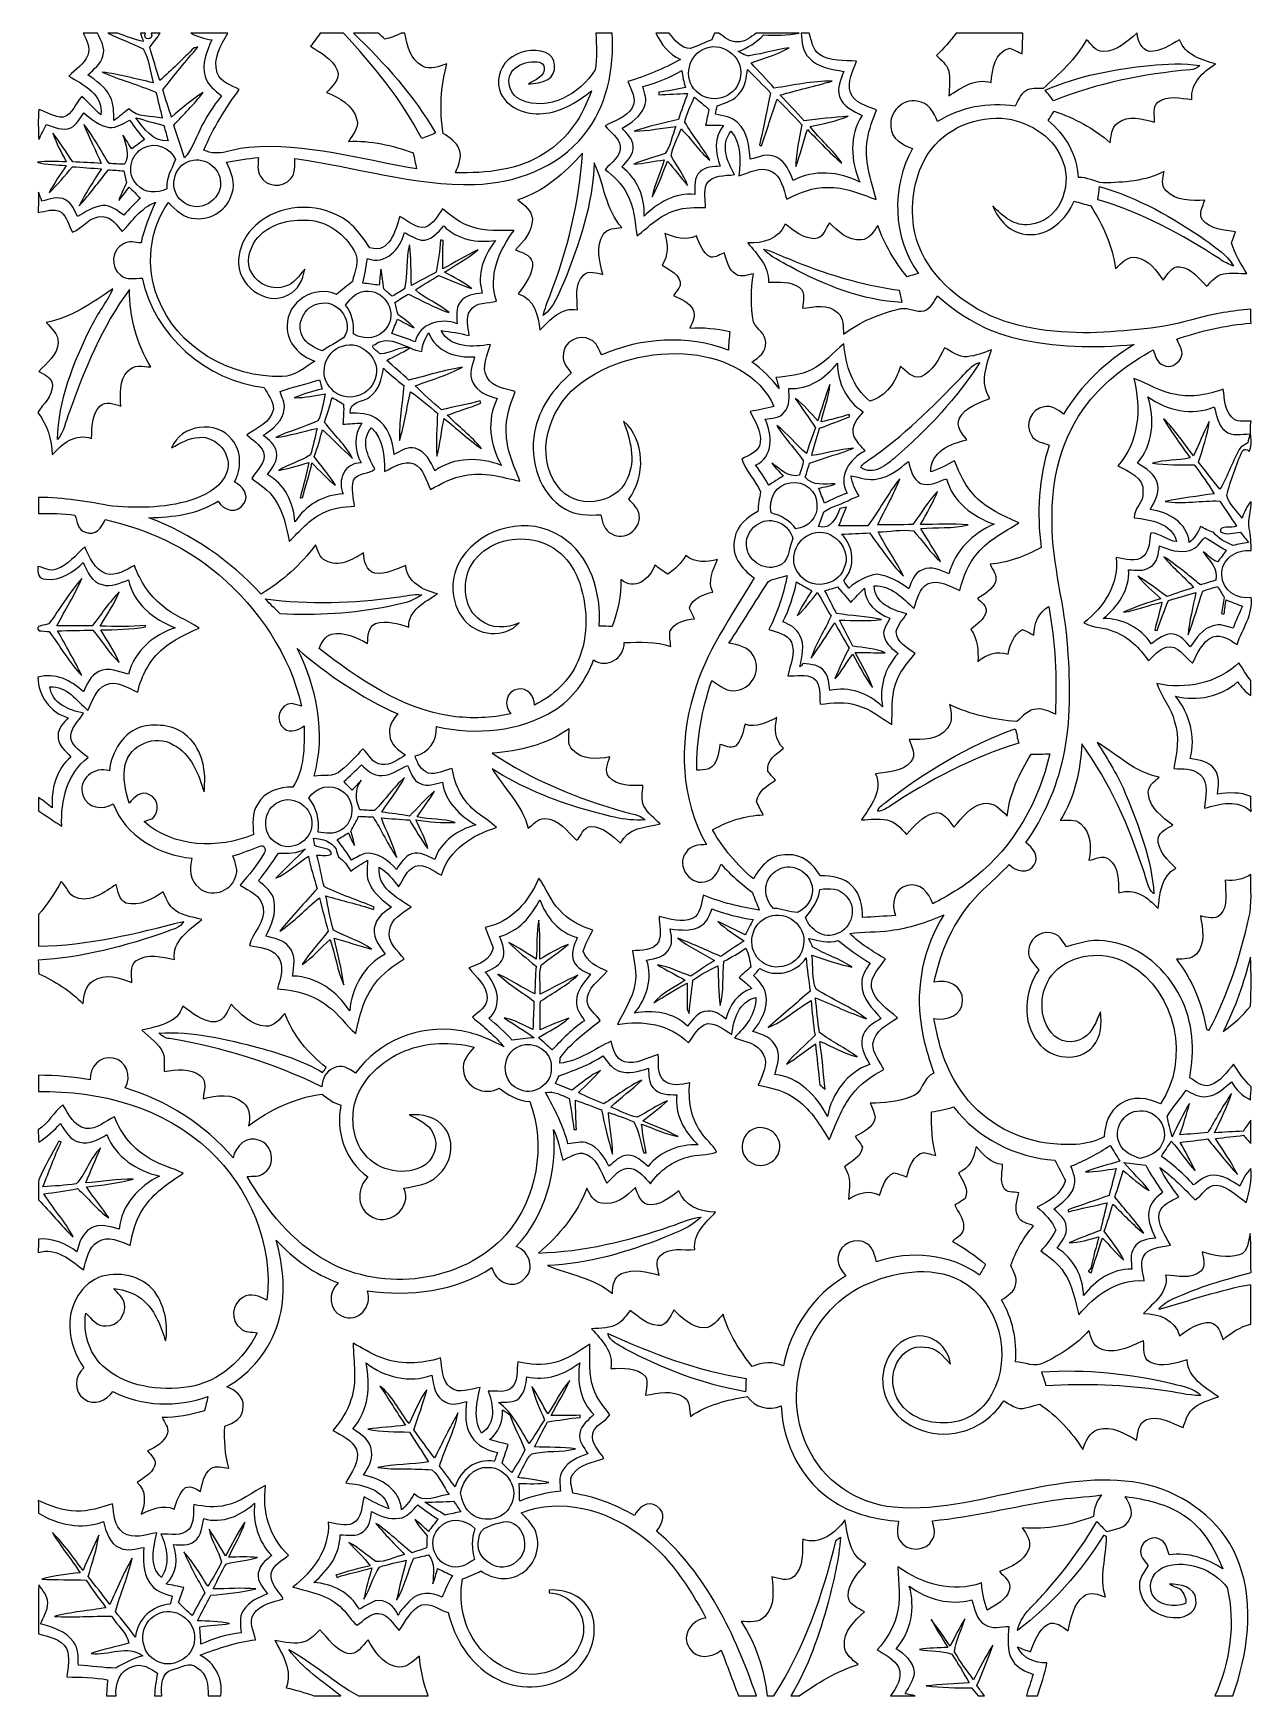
# Model space of a CAD drawing. Header units: centimetres. Extents: x -6.5 to 6.5, y -8.8 to 8.8.
import ezdxf

# ---------------------------------------------------------------- set-up
doc = ezdxf.new("R2010")
doc.units = ezdxf.units.CM
doc.header["$MEASUREMENT"] = 0
doc.layers.add('Camada 1', color=7, linetype='Continuous')

msp = doc.modelspace()

# ---------------------------------------------------------------- linework, layer by layer
at = {"layer": 'Camada 1'}
for points, knots in [([(-5.95629, 8.81944), (-5.95629, 8.81944), (-5.80424, 8.81944), (-5.80424, 8.81944), (-5.80424, 8.81944), (-5.77037, 8.7443), (-5.71816, 8.6621), (-5.74674, 8.57637), (-5.74674, 8.57637), (-5.77037, 8.491), (-5.84517, 8.43667), (-5.90585, 8.37847), (-5.90585, 8.37847), (-5.8173, 8.31567), (-5.72311, 8.25111), (-5.67195, 8.15199), (-5.67195, 8.15199), (-5.6268, 8.07297), (-5.63597, 7.97947), (-5.62997, 7.89235), (-5.62997, 7.89235), (-5.57635, 7.93326), (-5.52343, 7.97525), (-5.47193, 8.01899), (-5.47193, 8.01899), (-5.38232, 7.92091), (-5.23558, 7.94631), (-5.11703, 7.91915), (-5.11703, 7.91915), (-5.13961, 8.01123), (-5.1629, 8.1033), (-5.18407, 8.19573), (-5.18407, 8.19573), (-5.37174, 8.27122), (-5.56753, 8.32555), (-5.75344, 8.40669), (-5.75344, 8.40669), (-5.57106, 8.38376), (-5.39396, 8.33225), (-5.21441, 8.29486), (-5.21441, 8.29486), (-5.24756, 8.4141), (-5.25463, 8.54816), (-5.31917, 8.65399), (-5.31917, 8.65399), (-5.44194, 8.71502), (-5.57213, 8.76018), (-5.69595, 8.81944), (-5.69595, 8.81944), (-5.69595, 8.81944), (-5.58799, 8.81944), (-5.58799, 8.81944), (-5.58799, 8.81944), (-5.5005, 8.78381), (-5.41055, 8.75488), (-5.31883, 8.7316), (-5.31883, 8.7316), (-5.32589, 8.75382), (-5.33964, 8.79756), (-5.3467, 8.81944), (-5.3467, 8.81944), (-5.3467, 8.81944), (-5.29412, 8.81944), (-5.29412, 8.81944), (-5.29412, 8.81944), (-5.34, 8.74254), (-5.19711, 8.74218), (-5.23416, 8.81944), (-5.23416, 8.81944), (-5.23416, 8.81944), (-5.1382, 8.81944), (-5.1382, 8.81944), (-5.1382, 8.81944), (-5.17525, 8.77005), (-5.21229, 8.72137), (-5.25039, 8.67304), (-5.25039, 8.67304), (-5.21687, 8.55345), (-5.17913, 8.43526), (-5.14244, 8.31708), (-5.14244, 8.31708), (-5.01721, 8.42785), (-4.89937, 8.5471), (-4.78013, 8.66457), (-4.78013, 8.66457), (-4.7699, 8.66633), (-4.7498, 8.67021), (-4.73957, 8.67233), (-4.73957, 8.67233), (-4.86833, 8.52522), (-4.98968, 8.37212), (-5.11245, 8.22007), (-5.11245, 8.22007), (-5.08175, 8.12306), (-5.05071, 8.0264), (-5.01967, 7.92973), (-5.01967, 7.92973), (-4.91137, 8.02111), (-4.80484, 8.116), (-4.68417, 8.19114), (-4.68417, 8.19114), (-4.77872, 8.06696), (-4.8902, 7.95725), (-4.99568, 7.8426), (-4.99568, 7.8426), (-4.95687, 7.72829), (-4.923, 7.61223), (-4.88102, 7.49899), (-4.88102, 7.49899), (-4.80342, 7.58155), (-4.7699, 7.69196), (-4.72015, 7.7911), (-4.72015, 7.7911), (-4.65842, 7.92127), (-4.5787, 8.04227), (-4.48909, 8.15516), (-4.48909, 8.15516), (-4.55753, 8.21266), (-4.63761, 8.2691), (-4.66231, 8.36012), (-4.66231, 8.36012), (-4.70252, 8.49383), (-4.64397, 8.62753), (-4.59317, 8.74888), (-4.59317, 8.74888), (-4.67006, 8.76194), (-4.74451, 8.78557), (-4.81507, 8.81944), (-4.81507, 8.81944), (-4.81507, 8.81944), (-4.42066, 8.81944), (-4.42066, 8.81944), (-4.42066, 8.81944), (-4.49791, 8.69597), (-4.58152, 8.55027), (-4.53531, 8.39964), (-4.53531, 8.39964), (-4.49686, 8.30121), (-4.38572, 8.2684), (-4.30035, 8.22325), (-4.30035, 8.22325), (-4.44816, 8.02251), (-4.57941, 7.80979), (-4.67713, 7.58013), (-4.67713, 7.58013), (-4.51979, 7.49828), (-4.36033, 7.60236), (-4.19805, 7.60659), (-4.19805, 7.60659), (-3.5948, 7.66092), (-3.00884, 7.47642), (-2.41935, 7.38082), (-2.41935, 7.38082), (-2.4317, 7.43761), (-2.44333, 7.49477), (-2.45463, 7.55227), (-2.45463, 7.55227), (-2.67475, 7.62881), (-2.90583, 7.68456), (-3.14113, 7.67186), (-3.14113, 7.67186), (-3.09667, 7.741), (-3.03072, 7.81227), (-3.05152, 7.90151), (-3.05152, 7.90151), (-3.08751, 8.05462), (-3.23849, 8.13858), (-3.37397, 8.1922), (-3.37397, 8.1922), (-3.31645, 8.25747), (-3.22474, 8.32767), (-3.26036, 8.42715), (-3.26036, 8.42715), (-3.31399, 8.54816), (-3.43746, 8.61447), (-3.54471, 8.68115), (-3.54471, 8.68115), (-3.50979, 8.72666), (-3.47486, 8.77287), (-3.44134, 8.81944), (-3.44134, 8.81944), (-3.44134, 8.81944), (-3.19298, 8.81944), (-3.19298, 8.81944), (-3.19298, 8.81944), (-2.87548, 8.48006), (-2.57951, 8.11494), (-2.3629, 7.70183), (-2.3629, 7.70183), (-2.31457, 7.72195), (-2.26589, 7.74171), (-2.21684, 7.76111), (-2.21684, 7.76111), (-2.44756, 8.15869), (-2.75731, 8.50406), (-3.08892, 8.81944), (-3.08892, 8.81944), (-3.08892, 8.81944), (-2.82504, 8.81944), (-2.82504, 8.81944), (-2.82504, 8.81944), (-2.80775, 8.80427), (-2.77283, 8.77358), (-2.75519, 8.75806), (-2.75519, 8.75806), (-2.69521, 8.77005), (-2.63806, 8.79192), (-2.58339, 8.81944), (-2.58339, 8.81944), (-2.58339, 8.81944), (-2.54458, 8.81944), (-2.54458, 8.81944), (-2.54458, 8.81944), (-2.51919, 8.69033), (-2.48425, 8.53828), (-2.35691, 8.47195), (-2.35691, 8.47195), (-2.27365, 8.42221), (-2.18052, 8.47019), (-2.09727, 8.49347), (-2.09727, 8.49347), (-2.16641, 8.25464), (-2.17487, 8.00241), (-2.13713, 7.75723), (-2.13713, 7.75723), (-2.07115, 7.71172), (-1.99354, 7.66797), (-1.96673, 7.58684), (-1.96673, 7.58684), (-1.93286, 7.50217), (-1.9766, 7.41785), (-2.00554, 7.33953), (-2.00554, 7.33953), (-1.67957, 7.33212), (-1.33631, 7.36423), (-1.05728, 7.54839), (-1.05728, 7.54839), (-0.81455, 7.69691), (-0.65439, 7.94526), (-0.56339, 8.20984), (-0.56339, 8.20984), (-0.70379, 8.09554), (-0.86254, 7.99429), (-1.04598, 7.97101), (-1.04598, 7.97101), (-1.22485, 7.94384), (-1.43722, 8.00805), (-1.52541, 8.17738), (-1.52541, 8.17738), (-1.57692, 8.29733), (-1.54586, 8.44867), (-1.4485, 8.53722), (-1.4485, 8.53722), (-1.34338, 8.63141), (-1.18356, 8.66069), (-1.05092, 8.61483), (-1.05092, 8.61483), (-0.93169, 8.57532), (-0.92039, 8.38799), (-1.02729, 8.32802), (-1.02729, 8.32802), (-1.08937, 8.29415), (-1.16311, 8.29098), (-1.23155, 8.27757), (-1.23155, 8.27757), (-1.16628, 8.32802), (-1.05233, 8.3573), (-1.06432, 8.45996), (-1.06432, 8.45996), (-1.07562, 8.52416), (-1.15147, 8.515), (-1.19944, 8.51605), (-1.19944, 8.51605), (-1.28305, 8.51111), (-1.36806, 8.4716), (-1.41605, 8.40104), (-1.41605, 8.40104), (-1.47214, 8.29839), (-1.42098, 8.15869), (-1.31375, 8.11283), (-1.31375, 8.11283), (-1.02022, 7.98336), (-0.68192, 8.17774), (-0.52563, 8.43033), (-0.52563, 8.43033), (-0.50058, 8.55873), (-0.51187, 8.68997), (-0.51681, 8.81944), (-0.51681, 8.81944), (-0.51681, 8.81944), (-0.3422, 8.81944), (-0.3422, 8.81944), (-0.3422, 8.81944), (-0.32066, 8.43985), (-0.3997, 8.03698), (-0.64487, 7.73677), (-0.64487, 7.73677), (-0.92216, 7.39457), (-1.36947, 7.22841), (-1.80092, 7.21501), (-1.80092, 7.21501), (-2.44897, 7.19525), (-3.07233, 7.40621), (-3.70981, 7.48946), (-3.70981, 7.48946), (-3.71544, 7.41856), (-3.69817, 7.33424), (-3.7532, 7.27779), (-3.7532, 7.27779), (-3.83363, 7.17161), (-4.0192, 7.1875), (-4.07916, 7.30637), (-4.07916, 7.30637), (-4.11656, 7.36599), (-4.0968, 7.43761), (-4.09787, 7.50288), (-4.09787, 7.50288), (-4.21145, 7.48946), (-4.32399, 7.47077), (-4.43652, 7.45208), (-4.43652, 7.45208), (-4.38784, 7.34871), (-4.33458, 7.23194), (-4.37832, 7.11729), (-4.37832, 7.11729), (-4.42382, 6.95289), (-4.5921, 6.83294), (-4.76355, 6.85446), (-4.76355, 6.85446), (-4.88421, 6.85517), (-4.97487, 6.94265), (-5.05283, 7.0238), (-5.05283, 7.0238), (-5.25463, 6.73099), (-5.29872, 6.34223), (-5.16502, 6.01203), (-5.16502, 6.01203), (-4.96534, 5.48498), (-4.3949, 5.16078), (-3.84352, 5.17877), (-3.84352, 5.17877), (-3.7084, 5.17701), (-3.60574, 5.27368), (-3.49778, 5.34034), (-3.49778, 5.34034), (-3.65831, 5.39503), (-3.80083, 5.53437), (-3.7913, 5.71534), (-3.7913, 5.71534), (-3.79659, 5.97358), (-3.50097, 6.15421), (-3.26848, 6.04872), (-3.26848, 6.04872), (-3.2138, 6.09599), (-3.15736, 6.14115), (-3.0995, 6.18418), (-3.0995, 6.18418), (-3.08222, 6.29108), (-3.01096, 6.41244), (-3.08292, 6.51262), (-3.08292, 6.51262), (-3.18169, 6.68548), (-3.35915, 6.82201), (-3.562, 6.83506), (-3.562, 6.83506), (-3.76731, 6.8527), (-3.99908, 6.79414), (-4.12715, 6.62235), (-4.12715, 6.62235), (-4.19522, 6.52251), (-4.23791, 6.38104), (-4.16418, 6.27203), (-4.16418, 6.27203), (-4.09963, 6.14715), (-3.94229, 6.08787), (-3.81034, 6.1348), (-3.81034, 6.1348), (-3.71686, 6.1602), (-3.66783, 6.24874), (-3.60574, 6.31472), (-3.60574, 6.31472), (-3.62408, 6.20535), (-3.67347, 6.09353), (-3.78001, 6.04485), (-3.78001, 6.04485), (-4.02061, 5.90937), (-4.3367, 6.15914), (-4.30705, 6.4202), (-4.30705, 6.4202), (-4.2986, 6.53873), (-4.25131, 6.65444), (-4.16842, 6.74051), (-4.16842, 6.74051), (-3.9437, 6.98429), (-3.55458, 7.03862), (-3.26284, 6.88974), (-3.26284, 6.88974), (-3.10585, 6.82201), (-3.00918, 6.67807), (-2.91394, 6.54402), (-2.91394, 6.54402), (-2.70403, 6.47559), (-2.64195, 6.72923), (-2.59749, 6.87599), (-2.59749, 6.87599), (-2.50895, 6.83436), (-2.4324, 6.74158), (-2.3255, 6.76205), (-2.3255, 6.76205), (-2.23943, 6.79696), (-2.19499, 6.8834), (-2.14453, 6.95571), (-2.14453, 6.95571), (-2.04893, 6.87916), (-1.95085, 6.79944), (-1.83127, 6.76485), (-1.83127, 6.76485), (-1.68768, 6.71371), (-1.53387, 6.73099), (-1.38465, 6.72782), (-1.38465, 6.72782), (-1.54515, 6.51615), (-1.66441, 6.24275), (-1.56951, 5.97641), (-1.56951, 5.97641), (-1.66475, 5.95277), (-1.79387, 5.97252), (-1.85208, 5.8755), (-1.85208, 5.8755), (-1.90358, 5.79649), (-1.86972, 5.69982), (-1.8616, 5.6141), (-1.8616, 5.6141), (-1.96037, 5.63316), (-2.0588, 5.65467), (-2.159, 5.6642), (-2.159, 5.6642), (-2.05527, 5.47193), (-1.81997, 5.48993), (-1.63653, 5.51673), (-1.63653, 5.51673), (-1.66263, 5.40456), (-1.73601, 5.27967), (-1.67111, 5.16748), (-1.67111, 5.16748), (-1.61042, 5.06095), (-1.4792, 5.04684), (-1.3723, 5.01755), (-1.3723, 5.01755), (-1.42451, 4.87961), (-1.47742, 4.73674), (-1.46719, 4.58645), (-1.46719, 4.58645), (-1.46755, 4.40302), (-1.38852, 4.23438), (-1.32291, 4.06717), (-1.32291, 4.06717), (-1.51411, 4.10845), (-1.71026, 4.17125), (-1.90712, 4.1275), (-1.90712, 4.1275), (-2.03904, 4.1081), (-2.15652, 4.04176), (-2.27153, 3.97862), (-2.27153, 3.97862), (-2.31668, 4.07528), (-2.34421, 4.1984), (-2.44615, 4.25202), (-2.44615, 4.25202), (-2.55834, 4.29331), (-2.66171, 4.21464), (-2.75836, 4.17054), (-2.75836, 4.17054), (-2.76189, 4.33422), (-2.76895, 4.51379), (-2.89772, 4.63373), (-2.89772, 4.63373), (-3.01483, 4.49932), (-2.93828, 4.32964), (-2.86173, 4.1977), (-2.86173, 4.1977), (-2.91535, 4.13526), (-3.04411, 4.1656), (-3.0868, 4.07634), (-3.0868, 4.07634), (-3.11679, 3.98709), (-3.08645, 3.89254), (-3.07798, 3.80188), (-3.07798, 3.80188), (-3.19405, 3.79659), (-3.31294, 3.78249), (-3.417, 3.72745), (-3.417, 3.72745), (-3.56022, 3.66112), (-3.65724, 3.53272), (-3.77155, 3.42935), (-3.77155, 3.42935), (-3.80152, 3.58493), (-3.83187, 3.74685), (-3.92677, 3.87809), (-3.92677, 3.87809), (-3.98638, 3.97087), (-4.08164, 4.02943), (-4.1663, 4.09645), (-4.1663, 4.09645), (-4.11762, 4.18535), (-4.0079, 4.26295), (-4.04354, 4.37656), (-4.04354, 4.37656), (-4.08023, 4.45593), (-4.15748, 4.5032), (-4.22134, 4.55789), (-4.22134, 4.55789), (-4.11514, 4.63196), (-3.96451, 4.68806), (-3.93876, 4.83129), (-3.93876, 4.83129), (-3.93805, 4.91737), (-4.00015, 4.98686), (-4.03472, 5.06201), (-4.03472, 5.06201), (-4.6496, 5.12621), (-5.20417, 5.61516), (-5.33011, 6.22229), (-5.33011, 6.22229), (-5.40631, 6.22265), (-5.49945, 6.19337), (-5.56012, 6.25474), (-5.56012, 6.25474), (-5.67302, 6.33482), (-5.65326, 6.52744), (-5.52838, 6.58495), (-5.52838, 6.58495), (-5.47193, 6.62235), (-5.40419, 6.5987), (-5.34246, 6.59482), (-5.34246, 6.59482), (-5.31142, 6.74511), (-5.25144, 6.88622), (-5.19077, 7.02663), (-5.19077, 7.02663), (-5.34141, 6.96736), (-5.4356, 6.82978), (-5.54107, 6.71512), (-5.54107, 6.71512), (-5.60175, 6.77615), (-5.65221, 6.87492), (-5.75062, 6.87351), (-5.75062, 6.87351), (-5.88432, 6.88622), (-5.9577, 6.75145), (-6.06953, 6.70736), (-6.06953, 6.70736), (-6.10975, 6.78003), (-6.12563, 6.8728), (-6.19478, 6.92538), (-6.19478, 6.92538), (-6.26991, 6.96524), (-6.35528, 6.92996), (-6.43325, 6.91832), (-6.43325, 6.91832), (-6.4322, 6.98958), (-6.43113, 7.06084), (-6.42902, 7.1321), (-6.42902, 7.1321), (-6.41738, 7.10106), (-6.40608, 7.07002), (-6.39514, 7.03896), (-6.39514, 7.03896), (-6.31401, 7.0545), (-6.22158, 7.09894), (-6.14291, 7.05061), (-6.14291, 7.05061), (-6.07484, 7.01569), (-6.05119, 6.93737), (-6.0152, 6.87492), (-6.0152, 6.87492), (-5.93195, 6.92431), (-5.84834, 6.97971), (-5.74993, 6.99135), (-5.74993, 6.99135), (-5.66173, 7.00017), (-5.59293, 6.93561), (-5.52591, 6.88939), (-5.52591, 6.88939), (-5.4691, 6.95147), (-5.41055, 7.01216), (-5.34987, 7.07073), (-5.34987, 7.07073), (-5.38973, 7.10881), (-5.42924, 7.14728), (-5.4684, 7.18609), (-5.4684, 7.18609), (-5.50438, 7.1388), (-5.54036, 7.09153), (-5.57954, 7.04639), (-5.57954, 7.04639), (-5.55449, 7.11022), (-5.5252, 7.17196), (-5.49592, 7.2337), (-5.49592, 7.2337), (-5.50615, 7.27533), (-5.51638, 7.31697), (-5.52626, 7.35894), (-5.52626, 7.35894), (-5.57954, 7.36318), (-5.63279, 7.36706), (-5.68642, 7.37164), (-5.68642, 7.37164), (-5.79049, 7.24429), (-5.8868, 7.11059), (-5.99792, 6.98923), (-5.99792, 6.98923), (-5.9309, 7.12645), (-5.84482, 7.25311), (-5.76192, 7.38116), (-5.76192, 7.38116), (-5.86458, 7.38857), (-5.96723, 7.39634), (-6.06989, 7.40339), (-6.06989, 7.40339), (-6.15032, 7.30885), (-6.22864, 7.21147), (-6.31895, 7.12576), (-6.31895, 7.12576), (-6.26463, 7.227), (-6.19901, 7.32155), (-6.13587, 7.41749), (-6.13587, 7.41749), (-6.23851, 7.4228), (-6.34293, 7.42209), (-6.44243, 7.45137), (-6.44243, 7.45137), (-6.34083, 7.46266), (-6.23851, 7.45808), (-6.13657, 7.45525), (-6.13657, 7.45525), (-6.18912, 7.55438), (-6.24134, 7.65386), (-6.27873, 7.76005), (-6.27873, 7.76005), (-6.20289, 7.66197), (-6.13657, 7.55755), (-6.06707, 7.45489), (-6.06707, 7.45489), (-5.96618, 7.45067), (-5.86527, 7.44466), (-5.76438, 7.43795), (-5.76438, 7.43795), (-5.82365, 7.5766), (-5.89209, 7.71102), (-5.94818, 7.85106), (-5.94818, 7.85106), (-5.84624, 7.72195), (-5.76967, 7.57555), (-5.68184, 7.43691), (-5.68184, 7.43691), (-5.62751, 7.43408), (-5.57283, 7.43162), (-5.51814, 7.42879), (-5.51814, 7.42879), (-5.45889, 7.53039), (-5.50333, 7.63622), (-5.53507, 7.73818), (-5.53507, 7.73818), (-5.50192, 7.6909), (-5.47229, 7.64117), (-5.44159, 7.59178), (-5.44159, 7.59178), (-5.39715, 7.62528), (-5.35199, 7.65844), (-5.30647, 7.69055), (-5.30647, 7.69055), (-5.36187, 7.75757), (-5.41443, 7.82672), (-5.46417, 7.89763), (-5.46417, 7.89763), (-5.53225, 7.86411), (-5.6, 7.81227), (-5.68006, 7.82072), (-5.68006, 7.82072), (-5.78626, 7.8366), (-5.86916, 7.90998), (-5.94995, 7.97525), (-5.94995, 7.97525), (-5.99015, 7.91845), (-6.02297, 7.85001), (-6.08682, 7.81614), (-6.08682, 7.81614), (-6.17431, 7.7798), (-6.26568, 7.82389), (-6.34824, 7.85283), (-6.34824, 7.85283), (-6.37399, 7.7985), (-6.40045, 7.74417), (-6.42796, 7.69055), (-6.42796, 7.69055), (-6.43254, 7.79709), (-6.43502, 7.90363), (-6.42832, 8.00981), (-6.42832, 8.00981), (-6.34152, 7.98512), (-6.2618, 7.92339), (-6.16937, 7.92797), (-6.16937, 7.92797), (-6.06531, 7.95937), (-6.04026, 8.0779), (-5.96935, 8.1474), (-5.96935, 8.1474), (-5.90125, 8.08354), (-5.83881, 8.01404), (-5.76826, 7.95301), (-5.76826, 7.95301), (-5.73933, 8.16821), (-5.95383, 8.27299), (-6.10763, 8.36541), (-6.10763, 8.36541), (-6.04061, 8.43773), (-5.94535, 8.48994), (-5.90797, 8.58519), (-5.90797, 8.58519), (-5.87728, 8.66668), (-5.91996, 8.74818), (-5.95629, 8.81944)], [0, 0, 0, 0, 0.00549451, 0.00549451, 0.00549451, 0.00549451, 0.01098901, 0.01098901, 0.01098901, 0.01098901, 0.01648352, 0.01648352, 0.01648352, 0.01648352, 0.02197802, 0.02197802, 0.02197802, 0.02197802, 0.02747253, 0.02747253, 0.02747253, 0.02747253, 0.03296703, 0.03296703, 0.03296703, 0.03296703, 0.03846154, 0.03846154, 0.03846154, 0.03846154, 0.04395604, 0.04395604, 0.04395604, 0.04395604, 0.04945055, 0.04945055, 0.04945055, 0.04945055, 0.05494505, 0.05494505, 0.05494505, 0.05494505, 0.06043956, 0.06043956, 0.06043956, 0.06043956, 0.06593407, 0.06593407, 0.06593407, 0.06593407, 0.07142857, 0.07142857, 0.07142857, 0.07142857, 0.07692308, 0.07692308, 0.07692308, 0.07692308, 0.08241758, 0.08241758, 0.08241758, 0.08241758, 0.08791209, 0.08791209, 0.08791209, 0.08791209, 0.09340659, 0.09340659, 0.09340659, 0.09340659, 0.0989011, 0.0989011, 0.0989011, 0.0989011, 0.1043956, 0.1043956, 0.1043956, 0.1043956, 0.10989011, 0.10989011, 0.10989011, 0.10989011, 0.11538462, 0.11538462, 0.11538462, 0.11538462, 0.12087912, 0.12087912, 0.12087912, 0.12087912, 0.12637363, 0.12637363, 0.12637363, 0.12637363, 0.13186813, 0.13186813, 0.13186813, 0.13186813, 0.13736264, 0.13736264, 0.13736264, 0.13736264, 0.14285714, 0.14285714, 0.14285714, 0.14285714, 0.14835165, 0.14835165, 0.14835165, 0.14835165, 0.15384615, 0.15384615, 0.15384615, 0.15384615, 0.15934066, 0.15934066, 0.15934066, 0.15934066, 0.16483516, 0.16483516, 0.16483516, 0.16483516, 0.17032967, 0.17032967, 0.17032967, 0.17032967, 0.17582418, 0.17582418, 0.17582418, 0.17582418, 0.18131868, 0.18131868, 0.18131868, 0.18131868, 0.18681319, 0.18681319, 0.18681319, 0.18681319, 0.19230769, 0.19230769, 0.19230769, 0.19230769, 0.1978022, 0.1978022, 0.1978022, 0.1978022, 0.2032967, 0.2032967, 0.2032967, 0.2032967, 0.20879121, 0.20879121, 0.20879121, 0.20879121, 0.21428571, 0.21428571, 0.21428571, 0.21428571, 0.21978022, 0.21978022, 0.21978022, 0.21978022, 0.22527473, 0.22527473, 0.22527473, 0.22527473, 0.23076923, 0.23076923, 0.23076923, 0.23076923, 0.23626374, 0.23626374, 0.23626374, 0.23626374, 0.24175824, 0.24175824, 0.24175824, 0.24175824, 0.24725275, 0.24725275, 0.24725275, 0.24725275, 0.25274725, 0.25274725, 0.25274725, 0.25274725, 0.25824176, 0.25824176, 0.25824176, 0.25824176, 0.26373626, 0.26373626, 0.26373626, 0.26373626, 0.26923077, 0.26923077, 0.26923077, 0.26923077, 0.27472527, 0.27472527, 0.27472527, 0.27472527, 0.28021978, 0.28021978, 0.28021978, 0.28021978, 0.28571429, 0.28571429, 0.28571429, 0.28571429, 0.29120879, 0.29120879, 0.29120879, 0.29120879, 0.2967033, 0.2967033, 0.2967033, 0.2967033, 0.3021978, 0.3021978, 0.3021978, 0.3021978, 0.30769231, 0.30769231, 0.30769231, 0.30769231, 0.31318681, 0.31318681, 0.31318681, 0.31318681, 0.31868132, 0.31868132, 0.31868132, 0.31868132, 0.32417582, 0.32417582, 0.32417582, 0.32417582, 0.32967033, 0.32967033, 0.32967033, 0.32967033, 0.33516484, 0.33516484, 0.33516484, 0.33516484, 0.34065934, 0.34065934, 0.34065934, 0.34065934, 0.34615385, 0.34615385, 0.34615385, 0.34615385, 0.35164835, 0.35164835, 0.35164835, 0.35164835, 0.35714286, 0.35714286, 0.35714286, 0.35714286, 0.36263736, 0.36263736, 0.36263736, 0.36263736, 0.36813187, 0.36813187, 0.36813187, 0.36813187, 0.37362637, 0.37362637, 0.37362637, 0.37362637, 0.37912088, 0.37912088, 0.37912088, 0.37912088, 0.38461538, 0.38461538, 0.38461538, 0.38461538, 0.39010989, 0.39010989, 0.39010989, 0.39010989, 0.3956044, 0.3956044, 0.3956044, 0.3956044, 0.4010989, 0.4010989, 0.4010989, 0.4010989, 0.40659341, 0.40659341, 0.40659341, 0.40659341, 0.41208791, 0.41208791, 0.41208791, 0.41208791, 0.41758242, 0.41758242, 0.41758242, 0.41758242, 0.42307692, 0.42307692, 0.42307692, 0.42307692, 0.42857143, 0.42857143, 0.42857143, 0.42857143, 0.43406593, 0.43406593, 0.43406593, 0.43406593, 0.43956044, 0.43956044, 0.43956044, 0.43956044, 0.44505495, 0.44505495, 0.44505495, 0.44505495, 0.45054945, 0.45054945, 0.45054945, 0.45054945, 0.45604396, 0.45604396, 0.45604396, 0.45604396, 0.46153846, 0.46153846, 0.46153846, 0.46153846, 0.46703297, 0.46703297, 0.46703297, 0.46703297, 0.47252747, 0.47252747, 0.47252747, 0.47252747, 0.47802198, 0.47802198, 0.47802198, 0.47802198, 0.48351648, 0.48351648, 0.48351648, 0.48351648, 0.48901099, 0.48901099, 0.48901099, 0.48901099, 0.49450549, 0.49450549, 0.49450549, 0.49450549, 0.5, 0.5, 0.5, 0.5, 0.50549451, 0.50549451, 0.50549451, 0.50549451, 0.51098901, 0.51098901, 0.51098901, 0.51098901, 0.51648352, 0.51648352, 0.51648352, 0.51648352, 0.52197802, 0.52197802, 0.52197802, 0.52197802, 0.52747253, 0.52747253, 0.52747253, 0.52747253, 0.53296703, 0.53296703, 0.53296703, 0.53296703, 0.53846154, 0.53846154, 0.53846154, 0.53846154, 0.54395604, 0.54395604, 0.54395604, 0.54395604, 0.54945055, 0.54945055, 0.54945055, 0.54945055, 0.55494505, 0.55494505, 0.55494505, 0.55494505, 0.56043956, 0.56043956, 0.56043956, 0.56043956, 0.56593407, 0.56593407, 0.56593407, 0.56593407, 0.57142857, 0.57142857, 0.57142857, 0.57142857, 0.57692308, 0.57692308, 0.57692308, 0.57692308, 0.58241758, 0.58241758, 0.58241758, 0.58241758, 0.58791209, 0.58791209, 0.58791209, 0.58791209, 0.59340659, 0.59340659, 0.59340659, 0.59340659, 0.5989011, 0.5989011, 0.5989011, 0.5989011, 0.6043956, 0.6043956, 0.6043956, 0.6043956, 0.60989011, 0.60989011, 0.60989011, 0.60989011, 0.61538462, 0.61538462, 0.61538462, 0.61538462, 0.62087912, 0.62087912, 0.62087912, 0.62087912, 0.62637363, 0.62637363, 0.62637363, 0.62637363, 0.63186813, 0.63186813, 0.63186813, 0.63186813, 0.63736264, 0.63736264, 0.63736264, 0.63736264, 0.64285714, 0.64285714, 0.64285714, 0.64285714, 0.64835165, 0.64835165, 0.64835165, 0.64835165, 0.65384615, 0.65384615, 0.65384615, 0.65384615, 0.65934066, 0.65934066, 0.65934066, 0.65934066, 0.66483516, 0.66483516, 0.66483516, 0.66483516, 0.67032967, 0.67032967, 0.67032967, 0.67032967, 0.67582418, 0.67582418, 0.67582418, 0.67582418, 0.68131868, 0.68131868, 0.68131868, 0.68131868, 0.68681319, 0.68681319, 0.68681319, 0.68681319, 0.69230769, 0.69230769, 0.69230769, 0.69230769, 0.6978022, 0.6978022, 0.6978022, 0.6978022, 0.7032967, 0.7032967, 0.7032967, 0.7032967, 0.70879121, 0.70879121, 0.70879121, 0.70879121, 0.71428571, 0.71428571, 0.71428571, 0.71428571, 0.71978022, 0.71978022, 0.71978022, 0.71978022, 0.72527473, 0.72527473, 0.72527473, 0.72527473, 0.73076923, 0.73076923, 0.73076923, 0.73076923, 0.73626374, 0.73626374, 0.73626374, 0.73626374, 0.74175824, 0.74175824, 0.74175824, 0.74175824, 0.74725275, 0.74725275, 0.74725275, 0.74725275, 0.75274725, 0.75274725, 0.75274725, 0.75274725, 0.75824176, 0.75824176, 0.75824176, 0.75824176, 0.76373626, 0.76373626, 0.76373626, 0.76373626, 0.76923077, 0.76923077, 0.76923077, 0.76923077, 0.77472527, 0.77472527, 0.77472527, 0.77472527, 0.78021978, 0.78021978, 0.78021978, 0.78021978, 0.78571429, 0.78571429, 0.78571429, 0.78571429, 0.79120879, 0.79120879, 0.79120879, 0.79120879, 0.7967033, 0.7967033, 0.7967033, 0.7967033, 0.8021978, 0.8021978, 0.8021978, 0.8021978, 0.80769231, 0.80769231, 0.80769231, 0.80769231, 0.81318681, 0.81318681, 0.81318681, 0.81318681, 0.81868132, 0.81868132, 0.81868132, 0.81868132, 0.82417582, 0.82417582, 0.82417582, 0.82417582, 0.82967033, 0.82967033, 0.82967033, 0.82967033, 0.83516484, 0.83516484, 0.83516484, 0.83516484, 0.84065934, 0.84065934, 0.84065934, 0.84065934, 0.84615385, 0.84615385, 0.84615385, 0.84615385, 0.85164835, 0.85164835, 0.85164835, 0.85164835, 0.85714286, 0.85714286, 0.85714286, 0.85714286, 0.86263736, 0.86263736, 0.86263736, 0.86263736, 0.86813187, 0.86813187, 0.86813187, 0.86813187, 0.87362637, 0.87362637, 0.87362637, 0.87362637, 0.87912088, 0.87912088, 0.87912088, 0.87912088, 0.88461538, 0.88461538, 0.88461538, 0.88461538, 0.89010989, 0.89010989, 0.89010989, 0.89010989, 0.8956044, 0.8956044, 0.8956044, 0.8956044, 0.9010989, 0.9010989, 0.9010989, 0.9010989, 0.90659341, 0.90659341, 0.90659341, 0.90659341, 0.91208791, 0.91208791, 0.91208791, 0.91208791, 0.91758242, 0.91758242, 0.91758242, 0.91758242, 0.92307692, 0.92307692, 0.92307692, 0.92307692, 0.92857143, 0.92857143, 0.92857143, 0.92857143, 0.93406593, 0.93406593, 0.93406593, 0.93406593, 0.93956044, 0.93956044, 0.93956044, 0.93956044, 0.94505495, 0.94505495, 0.94505495, 0.94505495, 0.95054945, 0.95054945, 0.95054945, 0.95054945, 0.95604396, 0.95604396, 0.95604396, 0.95604396, 0.96153846, 0.96153846, 0.96153846, 0.96153846, 0.96703297, 0.96703297, 0.96703297, 0.96703297, 0.97252747, 0.97252747, 0.97252747, 0.97252747, 0.97802198, 0.97802198, 0.97802198, 0.97802198, 0.98351648, 0.98351648, 0.98351648, 0.98351648, 0.98901099, 0.98901099, 0.98901099, 0.98901099, 1, 1, 1, 1]), ([(5.22357, 8.81944), (5.22357, 8.81944), (5.22746, 8.81944), (5.22746, 8.81944), (5.22746, 8.81944), (5.23416, 8.73794), (5.26625, 8.64588), (5.35727, 8.62718), (5.35727, 8.62718), (5.47582, 8.62083), (5.576, 8.69597), (5.67548, 8.74994), (5.67548, 8.74994), (5.73475, 8.58766), (5.90902, 8.53722), (6.05825, 8.49347), (6.05825, 8.49347), (5.92208, 8.41057), (5.79613, 8.29133), (5.80531, 8.11812), (5.80531, 8.11812), (5.68749, 8.12694), (5.54989, 8.16715), (5.44688, 8.08884), (5.44688, 8.08884), (5.38339, 8.03804), (5.41619, 7.9449), (5.41055, 7.8761), (5.41055, 7.8761), (5.2853, 7.91245), (5.13186, 7.95513), (5.01791, 7.86623), (5.01791, 7.86623), (4.95053, 7.81861), (4.95229, 7.72971), (4.94064, 7.65668), (4.94064, 7.65668), (4.76815, 7.81015), (4.56177, 7.9188), (4.34481, 7.99429), (4.34481, 7.99429), (4.32893, 7.96924), (4.29718, 7.9188), (4.2813, 7.89374), (4.2813, 7.89374), (4.46758, 7.74593), (4.59069, 7.52686), (4.60445, 7.28802), (4.60445, 7.28802), (4.69652, 7.29614), (4.77519, 7.24181), (4.86409, 7.23089), (4.86409, 7.23089), (5.08458, 7.23652), (5.31176, 7.24992), (5.51249, 7.35153), (5.51249, 7.35153), (5.49875, 7.28239), (5.47546, 7.20372), (5.53261, 7.14621), (5.53261, 7.14621), (5.63774, 7.03791), (5.80424, 7.04532), (5.94395, 7.04708), (5.94395, 7.04708), (5.92313, 6.98146), (5.87375, 6.90527), (5.91996, 6.83965), (5.91996, 6.83965), (6.00287, 6.73381), (6.1489, 6.73276), (6.26991, 6.71125), (6.26991, 6.71125), (6.25581, 6.67278), (6.24134, 6.63468), (6.22793, 6.59623), (6.22793, 6.59623), (6.26426, 6.47876), (6.32459, 6.37187), (6.39092, 6.26921), (6.39092, 6.26921), (6.30731, 6.27133), (6.22335, 6.28156), (6.14079, 6.26745), (6.14079, 6.26745), (6.0639, 6.25403), (6.01591, 6.18559), (5.96299, 6.1355), (5.96299, 6.1355), (5.88115, 6.217), (5.80319, 6.32741), (5.67972, 6.34188), (5.67972, 6.34188), (5.58977, 6.35282), (5.55096, 6.25756), (5.50228, 6.20112), (5.50228, 6.20112), (5.43136, 6.30166), (5.35094, 6.41597), (5.22076, 6.4389), (5.22076, 6.4389), (5.12514, 6.46219), (5.05777, 6.3814), (4.99779, 6.32178), (4.99779, 6.32178), (4.96359, 6.56271), (4.86268, 6.7885), (4.72968, 6.99065), (4.72968, 6.99065), (4.67147, 7.00405), (4.61468, 7.02132), (4.55824, 7.03896), (4.55824, 7.03896), (4.47357, 6.84388), (4.28519, 6.66009), (4.05729, 6.68548), (4.05729, 6.68548), (3.88301, 6.695), (3.75532, 6.83577), (3.69429, 6.98853), (3.69429, 6.98853), (3.79659, 6.87704), (3.92711, 6.76556), (4.09081, 6.79097), (4.09081, 6.79097), (4.39103, 6.82096), (4.54025, 7.18538), (4.44183, 7.44714), (4.44183, 7.44714), (4.36174, 7.70573), (4.10279, 7.8694), (3.84598, 7.9121), (3.84598, 7.9121), (3.52953, 7.95337), (3.18769, 7.81156), (3.00989, 7.54238), (3.00989, 7.54238), (2.86244, 7.31801), (2.8201, 7.03509), (2.85396, 6.77192), (2.85396, 6.77192), (2.91253, 6.38668), (3.20462, 6.07871), (3.53342, 5.89314), (3.53342, 5.89314), (3.89431, 5.68501), (4.31977, 5.64198), (4.72863, 5.64056), (4.72863, 5.64056), (5.10857, 5.66137), (5.49416, 5.68254), (5.86034, 5.79366), (5.86034, 5.79366), (6.0466, 5.84588), (6.23851, 5.8748), (6.43113, 5.89068), (6.43113, 5.89068), (6.4322, 5.84164), (6.43325, 5.79261), (6.43431, 5.74357), (6.43431, 5.74357), (6.16513, 5.72416), (5.90161, 5.65996), (5.64656, 5.57423), (5.64656, 5.57423), (5.6709, 5.50898), (5.73017, 5.43701), (5.68642, 5.36645), (5.68642, 5.36645), (5.65043, 5.30895), (5.57106, 5.25533), (5.50438, 5.29766), (5.50438, 5.29766), (5.43348, 5.32095), (5.41796, 5.40066), (5.39715, 5.46169), (5.39715, 5.46169), (5.13396, 5.31529), (4.88702, 5.13115), (4.70041, 4.89232), (4.70041, 4.89232), (4.41783, 4.5406), (4.31236, 4.07775), (4.32364, 3.63395), (4.32364, 3.63395), (4.32293, 3.18135), (4.46229, 2.74496), (4.49121, 2.29481), (4.49121, 2.29481), (4.51626, 1.91099), (4.52754, 1.51977), (4.44394, 1.14158), (4.44394, 1.14158), (4.37339, 0.81633), (4.23898, 0.50341), (4.04388, 0.23318), (4.04388, 0.23318), (4.1148, 0.17955), (4.19664, 0.08748), (4.13315, -0.00387), (4.13315, -0.00387), (4.07246, -0.10548), (3.937, -0.0702), (3.86679, 0.00034), (3.86679, 0.00034), (3.71827, -0.1651), (3.5313, -0.2942), (3.4043, -0.47907), (3.4043, -0.47907), (3.23461, -0.7052), (3.12702, -0.97189), (3.0741, -1.24882), (3.0741, -1.24882), (3.20852, -1.21143), (3.38454, -1.28622), (3.3729, -1.44568), (3.3729, -1.44568), (3.37431, -1.60267), (3.20145, -1.66334), (3.07057, -1.633), (3.07057, -1.633), (3.11431, -1.90217), (3.19617, -2.17099), (3.35421, -2.39676), (3.35421, -2.39676), (3.56129, -2.70016), (3.90102, -2.90865), (4.26614, -2.95485), (4.26614, -2.95485), (4.46933, -2.98414), (4.68982, -2.9852), (4.87749, -2.89102), (4.87749, -2.89102), (4.88138, -2.7559), (4.9276, -2.61301), (5.0493, -2.54), (5.0493, -2.54), (5.17455, -2.44792), (5.34141, -2.47685), (5.47229, -2.54), (5.47229, -2.54), (5.79154, -2.07291), (5.63986, -1.34972), (5.14738, -1.06291), (5.14738, -1.06291), (4.91666, -0.91968), (4.59458, -0.92816), (4.38538, -1.10701), (4.38538, -1.10701), (4.19276, -1.26929), (4.15854, -1.5882), (4.31623, -1.7854), (4.31623, -1.7854), (4.39525, -1.88665), (4.55259, -1.9124), (4.65842, -1.83761), (4.65842, -1.83761), (4.75791, -1.77977), (4.79142, -1.66299), (4.83551, -1.56457), (4.83551, -1.56457), (4.85174, -1.68945), (4.84611, -1.82845), (4.75967, -1.92863), (4.75967, -1.92863), (4.61186, -2.10679), (4.30671, -2.06691), (4.17512, -1.88877), (4.17512, -1.88877), (3.99908, -1.66863), (4.02766, -1.3409), (4.18394, -1.11831), (4.18394, -1.11831), (4.13702, -1.05833), (4.06471, -1.00083), (4.07387, -0.91617), (4.07387, -0.91617), (4.07387, -0.80044), (4.19135, -0.70202), (4.30564, -0.72495), (4.30564, -0.72495), (4.39242, -0.73025), (4.43512, -0.81209), (4.47815, -0.87524), (4.47815, -0.87524), (4.62562, -0.82549), (4.78367, -0.78351), (4.93959, -0.81879), (4.93959, -0.81879), (5.26837, -0.87241), (5.54107, -1.11441), (5.68466, -1.40828), (5.68466, -1.40828), (5.82295, -1.66933), (5.836, -1.97626), (5.78379, -2.26201), (5.78379, -2.26201), (5.84975, -2.30222), (5.91679, -2.36926), (6.00109, -2.34138), (6.00109, -2.34138), (6.11011, -2.30222), (6.17889, -2.20345), (6.24981, -2.11842), (6.24981, -2.11842), (6.30061, -2.20661), (6.36093, -2.28881), (6.43607, -2.35866), (6.43607, -2.35866), (6.43395, -2.39289), (6.42972, -2.46133), (6.42761, -2.4959), (6.42761, -2.4959), (6.33906, -2.45745), (6.27345, -2.38794), (6.22687, -2.3054), (6.22687, -2.3054), (6.14961, -2.37172), (6.07024, -2.45321), (5.96265, -2.46203), (5.96265, -2.46203), (5.88256, -2.4765), (5.81271, -2.42887), (5.74498, -2.39501), (5.74498, -2.39501), (5.68325, -2.49132), (5.60105, -2.57386), (5.54531, -2.67334), (5.54531, -2.67334), (5.558, -2.74601), (5.57847, -2.81693), (5.59647, -2.88854), (5.59647, -2.88854), (5.65608, -2.77035), (5.71112, -2.64936), (5.7799, -2.53541), (5.7799, -2.53541), (5.7538, -2.64865), (5.71429, -2.75802), (5.67937, -2.86878), (5.67937, -2.86878), (5.77849, -2.86066), (5.87762, -2.85221), (5.97675, -2.84514), (5.97675, -2.84514), (6.05683, -2.70474), (6.1348, -2.56329), (6.22618, -2.42992), (6.22618, -2.42992), (6.17996, -2.57386), (6.11116, -2.70898), (6.04767, -2.84551), (6.04767, -2.84551), (6.1482, -2.84056), (6.24874, -2.83562), (6.34965, -2.83069), (6.34965, -2.83069), (6.37716, -2.79118), (6.40467, -2.75201), (6.4329, -2.71285), (6.4329, -2.71285), (6.4329, -2.79505), (6.43254, -2.8776), (6.43183, -2.96016), (6.43183, -2.96016), (6.40608, -2.93122), (6.38033, -2.90194), (6.35565, -2.87338), (6.35565, -2.87338), (6.25544, -2.88395), (6.15597, -2.89594), (6.05649, -2.90759), (6.05649, -2.90759), (6.13728, -3.03213), (6.22477, -3.15348), (6.28931, -3.28824), (6.28931, -3.28824), (6.17819, -3.16723), (6.07976, -3.036), (5.97322, -2.91146), (5.97322, -2.91146), (5.87657, -2.92522), (5.7799, -2.93792), (5.68289, -2.94781), (5.68289, -2.94781), (5.73792, -3.04694), (5.79332, -3.14642), (5.84093, -3.24979), (5.84093, -3.24979), (5.75062, -3.14995), (5.67689, -3.03742), (5.58835, -2.93652), (5.58835, -2.93652), (5.55308, -2.98979), (5.5185, -3.04375), (5.48357, -3.09738), (5.48357, -3.09738), (5.60811, -3.18487), (5.72381, -3.28471), (5.824, -3.39972), (5.824, -3.39972), (5.88751, -3.35704), (5.94854, -3.29388), (6.03108, -3.29742), (6.03108, -3.29742), (6.13867, -3.29177), (6.22899, -3.3595), (6.31577, -3.41312), (6.31577, -3.41312), (6.34505, -3.34539), (6.37998, -3.27942), (6.43183, -3.22579), (6.43183, -3.22579), (6.44313, -3.34785), (6.42196, -3.46886), (6.38315, -3.58457), (6.38315, -3.58457), (6.2819, -3.51825), (6.19337, -3.41241), (6.06565, -3.40289), (6.06565, -3.40289), (5.96194, -3.39831), (5.92137, -3.51401), (5.84164, -3.55776), (5.84164, -3.55776), (5.72206, -3.43746), (5.60528, -3.31257), (5.46593, -3.21415), (5.46593, -3.21415), (5.52167, -3.32527), (5.59435, -3.42652), (5.66773, -3.52636), (5.66773, -3.52636), (5.58906, -3.57011), (5.48922, -3.6061), (5.45889, -3.70099), (5.45889, -3.70099), (5.4423, -3.82588), (5.52309, -3.93276), (5.57847, -4.03754), (5.57847, -4.03754), (5.47758, -4.06364), (5.34353, -4.05835), (5.28884, -4.16594), (5.28884, -4.16594), (5.2578, -4.24638), (5.29061, -4.33351), (5.30048, -4.41571), (5.30048, -4.41571), (5.0186, -4.39596), (4.77697, -4.56917), (4.60833, -4.77908), (4.60833, -4.77908), (4.56459, -4.62667), (4.54447, -4.46193), (4.44994, -4.33), (4.44994, -4.33), (4.38925, -4.23262), (4.29472, -4.1656), (4.20334, -4.10033), (4.20334, -4.10033), (4.26544, -4.03365), (4.32047, -3.96098), (4.36279, -3.8802), (4.36279, -3.8802), (4.32293, -3.77966), (4.24427, -3.70557), (4.16489, -3.63573), (4.16489, -3.63573), (4.29048, -3.57363), (4.42207, -3.49744), (4.46475, -3.35385), (4.46475, -3.35385), (4.42911, -3.28012), (4.39103, -3.20815), (4.35256, -3.13655), (4.35256, -3.13655), (3.93417, -3.1108), (3.53272, -2.90194), (3.27589, -2.57033), (3.27589, -2.57033), (3.20145, -2.59749), (3.12384, -2.61301), (3.04587, -2.62466), (3.04587, -2.62466), (3.04341, -2.77953), (3.04587, -2.93687), (3.09174, -3.08645), (3.09174, -3.08645), (3.05893, -3.07869), (2.99366, -3.06317), (2.96121, -3.0554), (2.96121, -3.0554), (2.84514, -3.08715), (2.80704, -3.21132), (2.78377, -3.31505), (2.78377, -3.31505), (2.7379, -3.29917), (2.69239, -3.28153), (2.64548, -3.27025), (2.64548, -3.27025), (2.55128, -3.31294), (2.52623, -3.41911), (2.49414, -3.50731), (2.49414, -3.50731), (2.37983, -3.44874), (2.26236, -3.4858), (2.16181, -3.55177), (2.16181, -3.55177), (2.17557, -3.43534), (2.19357, -3.30975), (2.11983, -3.20886), (2.11983, -3.20886), (2.19357, -3.1517), (2.29975, -3.10127), (2.31104, -2.9979), (2.31104, -2.9979), (2.28776, -2.95804), (2.25989, -2.92206), (2.23307, -2.885), (2.23307, -2.885), (2.32056, -2.83951), (2.4271, -2.7933), (2.44722, -2.68427), (2.44722, -2.68427), (2.43628, -2.63172), (2.4144, -2.58268), (2.39501, -2.5333), (2.39501, -2.5333), (2.53753, -2.53471), (2.6804, -2.516), (2.81515, -2.46803), (2.81515, -2.46803), (2.95275, -2.44369), (2.94323, -2.26165), (3.07021, -2.21262), (3.07021, -2.21262), (3.01166, -2.04399), (2.95592, -1.87289), (2.9337, -1.69509), (2.9337, -1.69509), (2.87126, -1.29504), (2.9598, -0.87558), (3.1757, -0.53304), (3.1757, -0.53304), (2.99544, -0.61419), (2.80563, -0.67556), (2.60914, -0.69956), (2.60914, -0.69956), (2.46591, -0.72248), (2.31951, -0.70872), (2.17664, -0.73271), (2.17664, -0.73271), (2.28881, -0.83996), (2.42076, -0.92321), (2.55481, -1.00083), (2.55481, -1.00083), (2.49695, -1.09643), (2.38972, -1.18321), (2.40875, -1.30632), (2.40875, -1.30632), (2.44122, -1.45204), (2.58022, -1.53387), (2.68427, -1.62665), (2.68427, -1.62665), (2.57632, -1.69262), (2.44544, -1.76423), (2.42147, -1.90183), (2.42147, -1.90183), (2.42005, -2.00413), (2.49555, -2.08704), (2.53824, -2.17557), (2.53824, -2.17557), (2.41017, -2.2433), (2.28564, -2.3255), (2.19991, -2.4451), (2.19991, -2.4451), (2.08385, -2.58409), (2.03305, -2.76048), (1.95721, -2.92206), (1.95721, -2.92206), (1.86443, -2.76859), (1.77165, -2.60843), (1.62312, -2.50189), (1.62312, -2.50189), (1.50529, -2.40417), (1.35325, -2.3696), (1.20685, -2.34173), (1.20685, -2.34173), (1.24354, -2.23731), (1.31903, -2.12054), (1.25871, -2.01083), (1.25871, -2.01083), (1.20227, -1.89723), (1.06291, -1.87749), (0.95566, -1.83832), (0.95566, -1.83832), (1.06785, -1.71979), (1.18497, -1.58715), (1.17897, -1.41181), (1.17897, -1.41181), (0.998, -1.45274), (0.94684, -1.64324), (0.92533, -1.80233), (0.92533, -1.80233), (0.8449, -1.75506), (0.76694, -1.6838), (0.66852, -1.68663), (0.66852, -1.68663), (0.56902, -1.71591), (0.5221, -1.81575), (0.46601, -1.89335), (0.46601, -1.89335), (0.27094, -1.69474), (-0.02222, -1.64711), (-0.2868, -1.69862), (-0.2868, -1.69862), (-0.22153, -1.55787), (-0.1277, -1.42662), (-0.10337, -1.27034), (-0.10337, -1.27034), (-0.07902, -1.15217), (-0.10971, -1.03363), (-0.12876, -0.91756), (-0.12876, -0.91756), (-0.03352, -0.90594), (0.09102, -0.91897), (0.14746, -0.82232), (0.14746, -0.82232), (0.18486, -0.7373), (0.15521, -0.64135), (0.15451, -0.55245), (0.15451, -0.55245), (0.26811, -0.5775), (0.39193, -0.62018), (0.50587, -0.57431), (0.50587, -0.57431), (0.59867, -0.52846), (0.59796, -0.41346), (0.62371, -0.32702), (0.62371, -0.32702), (0.81455, -0.40357), (1.01458, -0.4512), (1.21742, -0.48436), (1.21742, -0.48436), (1.19203, -0.42192), (1.16769, -0.35984), (1.1444, -0.29703), (1.1444, -0.29703), (1.02481, -0.20672), (0.91157, -0.10795), (0.81104, 0.00282), (0.81104, 0.00282), (0.77964, -0.06772), (0.74894, -0.15275), (0.66569, -0.17568), (0.66569, -0.17568), (0.49742, -0.24589), (0.32173, -0.01305), (0.44062, 0.12805), (0.44062, 0.12805), (0.48506, 0.20672), (0.57891, 0.20672), (0.65792, 0.21096), (0.65792, 0.21096), (0.38064, 0.68721), (0.36264, 1.27706), (0.51752, 1.7974), (0.51752, 1.7974), (0.64381, 2.25248), (0.92709, 2.63771), (1.1617, 3.04058), (1.1617, 3.04058), (1.02763, 3.13443), (0.90805, 3.29211), (0.95637, 3.46392), (0.95637, 3.46392), (0.98036, 3.59621), (1.08902, 3.6844), (1.20049, 3.74473), (1.20049, 3.74473), (1.2086, 3.81494), (1.21813, 3.88479), (1.22943, 3.95427), (1.22943, 3.95427), (1.17439, 4.07492), (1.07492, 4.17442), (1.03258, 4.29894), (1.03258, 4.29894), (1.10243, 4.34939), (1.21742, 4.37585), (1.2266, 4.47781), (1.2266, 4.47781), (1.24178, 4.59846), (1.16699, 4.70217), (1.12112, 4.8073), (1.12112, 4.8073), (1.20543, 4.8207), (1.28975, 4.83763), (1.37266, 4.85916), (1.37266, 4.85916), (1.22273, 5.201), (0.84949, 5.37245), (0.49705, 5.41231), (0.49705, 5.41231), (0.06809, 5.45287), (-0.3884, 5.34458), (-0.72531, 5.06906), (-0.72531, 5.06906), (-1.01847, 4.82318), (-1.16804, 4.3441), (-0.92533, 4.01601), (-0.92533, 4.01601), (-0.74789, 3.76132), (-0.30339, 3.80646), (-0.18415, 4.09363), (-0.18415, 4.09363), (-0.08643, 4.29119), (-0.15487, 4.51131), (-0.22436, 4.70534), (-0.22436, 4.70534), (0.01164, 4.50285), (0.00811, 4.11621), (-0.16756, 3.87526), (-0.16756, 3.87526), (-0.12242, 3.82551), (-0.06456, 3.77754), (-0.05679, 3.70592), (-0.05679, 3.70592), (-0.03493, 3.55881), (-0.21731, 3.4244), (-0.34748, 3.50697), (-0.34748, 3.50697), (-0.43003, 3.54047), (-0.44626, 3.63395), (-0.4646, 3.71016), (-0.4646, 3.71016), (-0.5916, 3.70628), (-0.72918, 3.69922), (-0.84067, 3.77119), (-0.84067, 3.77119), (-1.11831, 3.92923), (-1.22555, 4.28625), (-1.16662, 4.58716), (-1.16662, 4.58716), (-1.12289, 4.83729), (-0.96801, 5.05213), (-0.77752, 5.21334), (-0.77752, 5.21334), (-0.81455, 5.27015), (-0.87277, 5.32411), (-0.86501, 5.3982), (-0.86501, 5.3982), (-0.86747, 5.53826), (-0.69461, 5.64268), (-0.57326, 5.56789), (-0.57326, 5.56789), (-0.50729, 5.53931), (-0.48753, 5.46417), (-0.45507, 5.40666), (-0.45507, 5.40666), (-0.03493, 5.59082), (0.45755, 5.62186), (0.889, 5.45747), (0.889, 5.45747), (0.89217, 5.52379), (0.89782, 5.58977), (0.90523, 5.65572), (0.90523, 5.65572), (0.76517, 5.68359), (0.6223, 5.70264), (0.47907, 5.69207), (0.47907, 5.69207), (0.50729, 5.75132), (0.54751, 5.818), (0.5154, 5.88468), (0.5154, 5.88468), (0.47766, 5.96864), (0.38347, 5.99968), (0.30726, 6.03744), (0.30726, 6.03744), (0.3316, 6.07236), (0.35806, 6.10551), (0.37782, 6.14327), (0.37782, 6.14327), (0.39158, 6.25897), (0.26246, 6.30519), (0.18555, 6.36023), (0.18555, 6.36023), (0.25541, 6.46077), (0.24765, 6.58142), (0.21449, 6.6943), (0.21449, 6.6943), (0.32137, 6.65339), (0.44026, 6.61282), (0.54926, 6.67103), (0.54926, 6.67103), (0.58666, 6.58777), (0.61453, 6.48652), (0.70309, 6.44207), (0.70309, 6.44207), (0.75564, 6.4396), (0.7994, 6.47276), (0.84666, 6.49076), (0.84666, 6.49076), (0.871, 6.40891), (0.889, 6.31155), (0.96731, 6.26251), (0.96731, 6.26251), (1.02517, 6.22194), (1.09255, 6.26004), (1.15429, 6.26709), (1.15429, 6.26709), (1.12959, 6.09811), (1.12182, 5.92384), (1.15464, 5.75522), (1.15464, 5.75522), (1.1885, 5.67831), (1.28658, 5.63279), (1.28481, 5.54002), (1.28481, 5.54002), (1.29433, 5.44159), (1.21108, 5.3781), (1.13805, 5.33082), (1.13805, 5.33082), (1.24953, 5.25356), (1.34338, 5.15549), (1.42875, 5.05071), (1.42875, 5.05071), (1.41676, 5.08952), (1.40404, 5.12867), (1.39276, 5.16714), (1.39276, 5.16714), (1.52188, 5.18089), (1.65664, 5.189), (1.77341, 5.25215), (1.77341, 5.25215), (1.90641, 5.31529), (1.99989, 5.43243), (2.11278, 5.52343), (2.11278, 5.52343), (2.13535, 5.29802), (2.20486, 5.0613), (2.39077, 4.91559), (2.39077, 4.91559), (2.56433, 4.96569), (2.667, 5.12022), (2.71356, 5.28601), (2.71356, 5.28601), (2.77671, 5.23558), (2.8388, 5.15301), (2.93051, 5.17455), (2.93051, 5.17455), (3.05929, 5.22958), (3.12349, 5.36434), (3.1824, 5.48286), (3.1824, 5.48286), (3.25683, 5.44089), (3.33199, 5.38161), (3.42229, 5.38726), (3.42229, 5.38726), (3.51225, 5.39679), (3.59692, 5.43136), (3.68229, 5.45889), (3.68229, 5.45889), (3.62444, 5.2966), (3.55635, 5.10433), (3.66148, 4.94558), (3.66148, 4.94558), (3.54541, 4.89549), (3.40676, 4.85493), (3.34151, 4.73638), (3.34151, 4.73638), (3.29635, 4.64889), (3.37149, 4.57093), (3.41911, 4.50461), (3.41911, 4.50461), (3.24484, 4.4697), (3.03283, 4.37761), (3.03705, 4.16665), (3.03705, 4.16665), (3.12561, 4.19559), (3.20922, 4.23721), (3.2893, 4.28449), (3.2893, 4.28449), (3.34115, 4.14548), (3.4043, 4.00614), (3.5126, 3.90136), (3.5126, 3.90136), (3.63855, 3.77119), (3.80717, 3.6978), (3.9698, 3.62549), (3.9698, 3.62549), (3.82057, 3.52602), (3.65054, 3.4491), (3.53554, 3.30588), (3.53554, 3.30588), (3.435, 3.19475), (3.37889, 3.05293), (3.34644, 2.90865), (3.34644, 2.90865), (3.24026, 2.94957), (3.12666, 3.02648), (3.00955, 2.98131), (3.00955, 2.98131), (2.90865, 2.93299), (2.89453, 2.81023), (2.8582, 2.71673), (2.8582, 2.71673), (2.73861, 2.82645), (2.61443, 2.96545), (2.43662, 2.95521), (2.43662, 2.95521), (2.43945, 2.76718), (2.63102, 2.7005), (2.782, 2.65888), (2.782, 2.65888), (2.73967, 2.59961), (2.68817, 2.54316), (2.66912, 2.4712), (2.66912, 2.4712), (2.67263, 2.35549), (2.78906, 2.29904), (2.86948, 2.23801), (2.86948, 2.23801), (2.78589, 2.13642), (2.69451, 2.03341), (2.65923, 1.90287), (2.65923, 1.90287), (2.61584, 1.76776), (2.6289, 1.62453), (2.62325, 1.48449), (2.62325, 1.48449), (2.50718, 1.56069), (2.39465, 1.64818), (2.25989, 1.68804), (2.25989, 1.68804), (2.13218, 1.73284), (1.9946, 1.71555), (1.86336, 1.70074), (1.86336, 1.70074), (1.85349, 1.79351), (1.87819, 1.91311), (1.79105, 1.97696), (1.79105, 1.97696), (1.70956, 2.026), (1.60867, 1.99884), (1.5194, 2.0006), (1.5194, 2.0006), (1.5441, 2.11701), (1.60548, 2.24048), (1.55821, 2.35866), (1.55821, 2.35866), (1.51411, 2.45004), (1.40404, 2.46133), (1.31974, 2.49378), (1.31974, 2.49378), (1.41181, 2.67475), (1.47284, 2.86948), (1.51411, 3.06775), (1.51411, 3.06775), (1.44673, 3.04517), (1.37159, 3.03671), (1.31056, 3.00036), (1.31056, 3.00036), (1.17298, 2.7827), (1.03645, 2.56399), (0.895, 2.34843), (0.895, 2.34843), (0.98882, 2.32833), (1.10208, 2.31245), (1.15111, 2.21755), (1.15111, 2.21755), (1.24319, 2.07997), (1.15005, 1.87537), (0.98848, 1.84855), (0.98848, 1.84855), (0.88265, 1.82138), (0.7955, 1.89759), (0.71296, 1.9505), (0.71296, 1.9505), (0.60959, 1.64465), (0.5468, 1.32362), (0.55597, 0.99942), (0.55597, 0.99942), (0.5976, 1.00329), (0.63958, 1.00541), (0.6805, 1.01458), (0.6805, 1.01458), (0.77681, 1.0615), (0.78317, 1.18145), (0.79974, 1.27387), (0.79974, 1.27387), (0.85302, 1.26259), (0.91015, 1.2266), (0.96414, 1.25552), (0.96414, 1.25552), (1.02975, 1.3155), (1.04352, 1.40723), (1.06574, 1.48836), (1.06574, 1.48836), (1.18533, 1.44392), (1.29857, 1.506), (1.40229, 1.56033), (1.40229, 1.56033), (1.37865, 1.44356), (1.37936, 1.31833), (1.47389, 1.2326), (1.47389, 1.2326), (1.40017, 1.1691), (1.28551, 1.10559), (1.3088, 0.98989), (1.3088, 0.98989), (1.33349, 0.95708), (1.36031, 0.92604), (1.38888, 0.89641), (1.38888, 0.89641), (1.30352, 0.84067), (1.20543, 0.77998), (1.18886, 0.66922), (1.18886, 0.66922), (1.20685, 0.61948), (1.23367, 0.57326), (1.25942, 0.5267), (1.25942, 0.5267), (1.06927, 0.52), (0.88511, 0.46036), (0.71966, 0.36829), (0.71966, 0.36829), (0.83361, 0.16968), (0.98, -0.00811), (1.1571, -0.1538), (1.1571, -0.1538), (1.22485, -0.01551), (1.35113, 0.11465), (1.51799, 0.1023), (1.51799, 0.1023), (1.67286, 0.1157), (1.79069, -0.00034), (1.86655, -0.121), (1.86655, -0.121), (1.98683, -0.11852), (2.11807, -0.13723), (2.20345, -0.23106), (2.20345, -0.23106), (2.29376, -0.31608), (2.31104, -0.44414), (2.31281, -0.56198), (2.31281, -0.56198), (2.42958, -0.55703), (2.54635, -0.54926), (2.66276, -0.53974), (2.66276, -0.53974), (2.61338, -0.4205), (2.64653, -0.254), (2.7894, -0.22401), (2.7894, -0.22401), (2.92381, -0.1845), (3.01907, -0.30409), (3.05717, -0.41663), (3.05717, -0.41663), (3.21592, -0.3316), (3.37538, -0.24411), (3.51367, -0.12734), (3.51367, -0.12734), (3.92253, 0.19507), (4.18287, 0.67274), (4.2993, 1.1751), (4.2993, 1.1751), (4.23262, 1.17193), (4.1663, 1.16945), (4.09999, 1.1691), (4.09999, 1.1691), (3.97722, 0.96872), (3.87244, 0.7507), (3.84703, 0.51399), (3.84703, 0.51399), (3.77895, 0.58067), (3.70204, 0.67132), (3.5948, 0.64593), (3.5948, 0.64593), (3.45369, 0.61982), (3.36973, 0.49742), (3.28188, 0.39687), (3.28188, 0.39687), (3.22403, 0.46073), (3.175, 0.57467), (3.06882, 0.54539), (3.06882, 0.54539), (2.9464, 0.51152), (2.86208, 0.41027), (2.78058, 0.31996), (2.78058, 0.31996), (2.71955, 0.38169), (2.65959, 0.45614), (2.56998, 0.47412), (2.56998, 0.47412), (2.48143, 0.49035), (2.39112, 0.47695), (2.30222, 0.47412), (2.30222, 0.47412), (2.39572, 0.61701), (2.53118, 0.78317), (2.45109, 0.96307), (2.45109, 0.96307), (2.58056, 0.98107), (2.73402, 0.98248), (2.82645, 1.08902), (2.82645, 1.08902), (2.88361, 1.16134), (2.83527, 1.25236), (2.8067, 1.32608), (2.8067, 1.32608), (2.94815, 1.32186), (3.11855, 1.32115), (3.2138, 1.44533), (3.2138, 1.44533), (3.27589, 1.51765), (3.25225, 1.61361), (3.23568, 1.69721), (3.23568, 1.69721), (3.45897, 1.58962), (3.70382, 1.53282), (3.95076, 1.51694), (3.95076, 1.51694), (4.0125, 1.57198), (4.07212, 1.64818), (4.16277, 1.64889), (4.16277, 1.64889), (4.23262, 1.65664), (4.29612, 1.62136), (4.35856, 1.59597), (4.35856, 1.59597), (4.37373, 1.97767), (4.35926, 2.36185), (4.28766, 2.7379), (4.28766, 2.7379), (4.17688, 2.67582), (4.13278, 2.55622), (4.13032, 2.43416), (4.13032, 2.43416), (4.09046, 2.45392), (4.05024, 2.47402), (4.01072, 2.49414), (4.01072, 2.49414), (3.91548, 2.43804), (3.87809, 2.33503), (3.85621, 2.23273), (3.85621, 2.23273), (3.73873, 2.27153), (3.62654, 2.22919), (3.53589, 2.1537), (3.53589, 2.1537), (3.54295, 2.27259), (3.53306, 2.39465), (3.46251, 2.49485), (3.46251, 2.49485), (3.52354, 2.54987), (3.60644, 2.5982), (3.62338, 2.68464), (3.62338, 2.68464), (3.63431, 2.74849), (3.56834, 2.78095), (3.53342, 2.82256), (3.53342, 2.82256), (3.6061, 2.86807), (3.68864, 2.91324), (3.72251, 2.99755), (3.72251, 2.99755), (3.74509, 3.06775), (3.69359, 3.12632), (3.66501, 3.18487), (3.66501, 3.18487), (3.85726, 3.20286), (4.04142, 3.26918), (4.20828, 3.36444), (4.20828, 3.36444), (4.1596, 3.72638), (4.17865, 4.10209), (4.29401, 4.45028), (4.29401, 4.45028), (4.22804, 4.47533), (4.1409, 4.4838), (4.10527, 4.55436), (4.10527, 4.55436), (4.02554, 4.66478), (4.10279, 4.83834), (4.2365, 4.85598), (4.2365, 4.85598), (4.31694, 4.8768), (4.3836, 4.82141), (4.4457, 4.77943), (4.4457, 4.77943), (4.62774, 5.08528), (4.89408, 5.33259), (5.19535, 5.51885), (5.19535, 5.51885), (4.7759, 5.47687), (4.34764, 5.48674), (3.93629, 5.58411), (3.93629, 5.58411), (3.62584, 5.65643), (3.34362, 5.82048), (3.10868, 6.0332), (3.10868, 6.0332), (3.07162, 5.97288), (3.03917, 5.89845), (2.96509, 5.87587), (2.96509, 5.87587), (2.8822, 5.85116), (2.80175, 5.91502), (2.71921, 5.89738), (2.71921, 5.89738), (2.50189, 5.84799), (2.29022, 5.76297), (2.11208, 5.62751), (2.11208, 5.62751), (2.10255, 5.70476), (2.11737, 5.80036), (2.04857, 5.85505), (2.04857, 5.85505), (1.94804, 5.94995), (1.79846, 5.91714), (1.67569, 5.90091), (1.67569, 5.90091), (1.67604, 5.97288), (1.7152, 6.07165), (1.64253, 6.1221), (1.64253, 6.1221), (1.54798, 6.18983), (1.42416, 6.17855), (1.31444, 6.17855), (1.31444, 6.17855), (1.32045, 6.3507), (1.19556, 6.47312), (1.09502, 6.59553), (1.09502, 6.59553), (1.25341, 6.58741), (1.42451, 6.63363), (1.49119, 6.79343), (1.49119, 6.79343), (1.58503, 6.72923), (1.67922, 6.64033), (1.80021, 6.63999), (1.80021, 6.63999), (1.89301, 6.63857), (1.92017, 6.74299), (1.96037, 6.80649), (1.96037, 6.80649), (2.05246, 6.71795), (2.15864, 6.61458), (2.29729, 6.62586), (2.29729, 6.62586), (2.38512, 6.63434), (2.42992, 6.71371), (2.4758, 6.77827), (2.4758, 6.77827), (2.54387, 6.5793), (2.6536, 6.39762), (2.78589, 6.235), (2.78589, 6.235), (2.82575, 6.24733), (2.86631, 6.25968), (2.90653, 6.27133), (2.90653, 6.27133), (2.62784, 6.64845), (2.61725, 7.19278), (2.84339, 7.59707), (2.84339, 7.59707), (2.7379, 7.63235), (2.61513, 7.70008), (2.61408, 7.82778), (2.61408, 7.82778), (2.58833, 7.98195), (2.73967, 8.12834), (2.89277, 8.09766), (2.89277, 8.09766), (3.00884, 8.08884), (3.07304, 7.97912), (3.10902, 7.88141), (3.10902, 7.88141), (3.35173, 8.03733), (3.64808, 8.08743), (3.93171, 8.0458), (3.93171, 8.0458), (3.96309, 8.10153), (3.98356, 8.16998), (4.04071, 8.20561), (4.04071, 8.20561), (4.09575, 8.243), (4.16594, 8.22924), (4.22875, 8.23453), (4.22875, 8.23453), (4.40265, 8.38693), (4.57517, 8.54568), (4.68806, 8.751), (4.68806, 8.751), (4.74415, 8.70585), (4.78508, 8.62188), (4.86728, 8.62506), (4.86728, 8.62506), (5.01015, 8.62824), (5.12163, 8.73125), (5.22357, 8.81944)], [0, 0, 0, 0, 0.0030581, 0.0030581, 0.0030581, 0.0030581, 0.00611621, 0.00611621, 0.00611621, 0.00611621, 0.00917431, 0.00917431, 0.00917431, 0.00917431, 0.01223242, 0.01223242, 0.01223242, 0.01223242, 0.01529052, 0.01529052, 0.01529052, 0.01529052, 0.01834862, 0.01834862, 0.01834862, 0.01834862, 0.02140673, 0.02140673, 0.02140673, 0.02140673, 0.02446483, 0.02446483, 0.02446483, 0.02446483, 0.02752294, 0.02752294, 0.02752294, 0.02752294, 0.03058104, 0.03058104, 0.03058104, 0.03058104, 0.03363914, 0.03363914, 0.03363914, 0.03363914, 0.03669725, 0.03669725, 0.03669725, 0.03669725, 0.03975535, 0.03975535, 0.03975535, 0.03975535, 0.04281346, 0.04281346, 0.04281346, 0.04281346, 0.04587156, 0.04587156, 0.04587156, 0.04587156, 0.04892966, 0.04892966, 0.04892966, 0.04892966, 0.05198777, 0.05198777, 0.05198777, 0.05198777, 0.05504587, 0.05504587, 0.05504587, 0.05504587, 0.05810398, 0.05810398, 0.05810398, 0.05810398, 0.06116208, 0.06116208, 0.06116208, 0.06116208, 0.06422018, 0.06422018, 0.06422018, 0.06422018, 0.06727829, 0.06727829, 0.06727829, 0.06727829, 0.07033639, 0.07033639, 0.07033639, 0.07033639, 0.0733945, 0.0733945, 0.0733945, 0.0733945, 0.0764526, 0.0764526, 0.0764526, 0.0764526, 0.0795107, 0.0795107, 0.0795107, 0.0795107, 0.08256881, 0.08256881, 0.08256881, 0.08256881, 0.08562691, 0.08562691, 0.08562691, 0.08562691, 0.08868502, 0.08868502, 0.08868502, 0.08868502, 0.09174312, 0.09174312, 0.09174312, 0.09174312, 0.09480122, 0.09480122, 0.09480122, 0.09480122, 0.09785933, 0.09785933, 0.09785933, 0.09785933, 0.10091743, 0.10091743, 0.10091743, 0.10091743, 0.10397554, 0.10397554, 0.10397554, 0.10397554, 0.10703364, 0.10703364, 0.10703364, 0.10703364, 0.11009174, 0.11009174, 0.11009174, 0.11009174, 0.11314985, 0.11314985, 0.11314985, 0.11314985, 0.11620795, 0.11620795, 0.11620795, 0.11620795, 0.11926606, 0.11926606, 0.11926606, 0.11926606, 0.12232416, 0.12232416, 0.12232416, 0.12232416, 0.12538226, 0.12538226, 0.12538226, 0.12538226, 0.12844037, 0.12844037, 0.12844037, 0.12844037, 0.13149847, 0.13149847, 0.13149847, 0.13149847, 0.13455657, 0.13455657, 0.13455657, 0.13455657, 0.13761468, 0.13761468, 0.13761468, 0.13761468, 0.14067278, 0.14067278, 0.14067278, 0.14067278, 0.14373089, 0.14373089, 0.14373089, 0.14373089, 0.14678899, 0.14678899, 0.14678899, 0.14678899, 0.14984709, 0.14984709, 0.14984709, 0.14984709, 0.1529052, 0.1529052, 0.1529052, 0.1529052, 0.1559633, 0.1559633, 0.1559633, 0.1559633, 0.15902141, 0.15902141, 0.15902141, 0.15902141, 0.16207951, 0.16207951, 0.16207951, 0.16207951, 0.16513761, 0.16513761, 0.16513761, 0.16513761, 0.16819572, 0.16819572, 0.16819572, 0.16819572, 0.17125382, 0.17125382, 0.17125382, 0.17125382, 0.17431193, 0.17431193, 0.17431193, 0.17431193, 0.17737003, 0.17737003, 0.17737003, 0.17737003, 0.18042813, 0.18042813, 0.18042813, 0.18042813, 0.18348624, 0.18348624, 0.18348624, 0.18348624, 0.18654434, 0.18654434, 0.18654434, 0.18654434, 0.18960245, 0.18960245, 0.18960245, 0.18960245, 0.19266055, 0.19266055, 0.19266055, 0.19266055, 0.19571865, 0.19571865, 0.19571865, 0.19571865, 0.19877676, 0.19877676, 0.19877676, 0.19877676, 0.20183486, 0.20183486, 0.20183486, 0.20183486, 0.20489297, 0.20489297, 0.20489297, 0.20489297, 0.20795107, 0.20795107, 0.20795107, 0.20795107, 0.21100917, 0.21100917, 0.21100917, 0.21100917, 0.21406728, 0.21406728, 0.21406728, 0.21406728, 0.21712538, 0.21712538, 0.21712538, 0.21712538, 0.22018349, 0.22018349, 0.22018349, 0.22018349, 0.22324159, 0.22324159, 0.22324159, 0.22324159, 0.22629969, 0.22629969, 0.22629969, 0.22629969, 0.2293578, 0.2293578, 0.2293578, 0.2293578, 0.2324159, 0.2324159, 0.2324159, 0.2324159, 0.23547401, 0.23547401, 0.23547401, 0.23547401, 0.23853211, 0.23853211, 0.23853211, 0.23853211, 0.24159021, 0.24159021, 0.24159021, 0.24159021, 0.24464832, 0.24464832, 0.24464832, 0.24464832, 0.24770642, 0.24770642, 0.24770642, 0.24770642, 0.25076453, 0.25076453, 0.25076453, 0.25076453, 0.25382263, 0.25382263, 0.25382263, 0.25382263, 0.25688073, 0.25688073, 0.25688073, 0.25688073, 0.25993884, 0.25993884, 0.25993884, 0.25993884, 0.26299694, 0.26299694, 0.26299694, 0.26299694, 0.26605505, 0.26605505, 0.26605505, 0.26605505, 0.26911315, 0.26911315, 0.26911315, 0.26911315, 0.27217125, 0.27217125, 0.27217125, 0.27217125, 0.27522936, 0.27522936, 0.27522936, 0.27522936, 0.27828746, 0.27828746, 0.27828746, 0.27828746, 0.28134557, 0.28134557, 0.28134557, 0.28134557, 0.28440367, 0.28440367, 0.28440367, 0.28440367, 0.28746177, 0.28746177, 0.28746177, 0.28746177, 0.29051988, 0.29051988, 0.29051988, 0.29051988, 0.29357798, 0.29357798, 0.29357798, 0.29357798, 0.29663609, 0.29663609, 0.29663609, 0.29663609, 0.29969419, 0.29969419, 0.29969419, 0.29969419, 0.30275229, 0.30275229, 0.30275229, 0.30275229, 0.3058104, 0.3058104, 0.3058104, 0.3058104, 0.3088685, 0.3088685, 0.3088685, 0.3088685, 0.31192661, 0.31192661, 0.31192661, 0.31192661, 0.31498471, 0.31498471, 0.31498471, 0.31498471, 0.31804281, 0.31804281, 0.31804281, 0.31804281, 0.32110092, 0.32110092, 0.32110092, 0.32110092, 0.32415902, 0.32415902, 0.32415902, 0.32415902, 0.32721713, 0.32721713, 0.32721713, 0.32721713, 0.33027523, 0.33027523, 0.33027523, 0.33027523, 0.33333333, 0.33333333, 0.33333333, 0.33333333, 0.33639144, 0.33639144, 0.33639144, 0.33639144, 0.33944954, 0.33944954, 0.33944954, 0.33944954, 0.34250765, 0.34250765, 0.34250765, 0.34250765, 0.34556575, 0.34556575, 0.34556575, 0.34556575, 0.34862385, 0.34862385, 0.34862385, 0.34862385, 0.35168196, 0.35168196, 0.35168196, 0.35168196, 0.35474006, 0.35474006, 0.35474006, 0.35474006, 0.35779817, 0.35779817, 0.35779817, 0.35779817, 0.36085627, 0.36085627, 0.36085627, 0.36085627, 0.36391437, 0.36391437, 0.36391437, 0.36391437, 0.36697248, 0.36697248, 0.36697248, 0.36697248, 0.37003058, 0.37003058, 0.37003058, 0.37003058, 0.37308869, 0.37308869, 0.37308869, 0.37308869, 0.37614679, 0.37614679, 0.37614679, 0.37614679, 0.37920489, 0.37920489, 0.37920489, 0.37920489, 0.382263, 0.382263, 0.382263, 0.382263, 0.3853211, 0.3853211, 0.3853211, 0.3853211, 0.3883792, 0.3883792, 0.3883792, 0.3883792, 0.39143731, 0.39143731, 0.39143731, 0.39143731, 0.39449541, 0.39449541, 0.39449541, 0.39449541, 0.39755352, 0.39755352, 0.39755352, 0.39755352, 0.40061162, 0.40061162, 0.40061162, 0.40061162, 0.40366972, 0.40366972, 0.40366972, 0.40366972, 0.40672783, 0.40672783, 0.40672783, 0.40672783, 0.40978593, 0.40978593, 0.40978593, 0.40978593, 0.41284404, 0.41284404, 0.41284404, 0.41284404, 0.41590214, 0.41590214, 0.41590214, 0.41590214, 0.41896024, 0.41896024, 0.41896024, 0.41896024, 0.42201835, 0.42201835, 0.42201835, 0.42201835, 0.42507645, 0.42507645, 0.42507645, 0.42507645, 0.42813456, 0.42813456, 0.42813456, 0.42813456, 0.43119266, 0.43119266, 0.43119266, 0.43119266, 0.43425076, 0.43425076, 0.43425076, 0.43425076, 0.43730887, 0.43730887, 0.43730887, 0.43730887, 0.44036697, 0.44036697, 0.44036697, 0.44036697, 0.44342508, 0.44342508, 0.44342508, 0.44342508, 0.44648318, 0.44648318, 0.44648318, 0.44648318, 0.44954128, 0.44954128, 0.44954128, 0.44954128, 0.45259939, 0.45259939, 0.45259939, 0.45259939, 0.45565749, 0.45565749, 0.45565749, 0.45565749, 0.4587156, 0.4587156, 0.4587156, 0.4587156, 0.4617737, 0.4617737, 0.4617737, 0.4617737, 0.4648318, 0.4648318, 0.4648318, 0.4648318, 0.46788991, 0.46788991, 0.46788991, 0.46788991, 0.47094801, 0.47094801, 0.47094801, 0.47094801, 0.47400612, 0.47400612, 0.47400612, 0.47400612, 0.47706422, 0.47706422, 0.47706422, 0.47706422, 0.48012232, 0.48012232, 0.48012232, 0.48012232, 0.48318043, 0.48318043, 0.48318043, 0.48318043, 0.48623853, 0.48623853, 0.48623853, 0.48623853, 0.48929664, 0.48929664, 0.48929664, 0.48929664, 0.49235474, 0.49235474, 0.49235474, 0.49235474, 0.49541284, 0.49541284, 0.49541284, 0.49541284, 0.49847095, 0.49847095, 0.49847095, 0.49847095, 0.50152905, 0.50152905, 0.50152905, 0.50152905, 0.50458716, 0.50458716, 0.50458716, 0.50458716, 0.50764526, 0.50764526, 0.50764526, 0.50764526, 0.51070336, 0.51070336, 0.51070336, 0.51070336, 0.51376147, 0.51376147, 0.51376147, 0.51376147, 0.51681957, 0.51681957, 0.51681957, 0.51681957, 0.51987768, 0.51987768, 0.51987768, 0.51987768, 0.52293578, 0.52293578, 0.52293578, 0.52293578, 0.52599388, 0.52599388, 0.52599388, 0.52599388, 0.52905199, 0.52905199, 0.52905199, 0.52905199, 0.53211009, 0.53211009, 0.53211009, 0.53211009, 0.5351682, 0.5351682, 0.5351682, 0.5351682, 0.5382263, 0.5382263, 0.5382263, 0.5382263, 0.5412844, 0.5412844, 0.5412844, 0.5412844, 0.54434251, 0.54434251, 0.54434251, 0.54434251, 0.54740061, 0.54740061, 0.54740061, 0.54740061, 0.55045872, 0.55045872, 0.55045872, 0.55045872, 0.55351682, 0.55351682, 0.55351682, 0.55351682, 0.55657492, 0.55657492, 0.55657492, 0.55657492, 0.55963303, 0.55963303, 0.55963303, 0.55963303, 0.56269113, 0.56269113, 0.56269113, 0.56269113, 0.56574924, 0.56574924, 0.56574924, 0.56574924, 0.56880734, 0.56880734, 0.56880734, 0.56880734, 0.57186544, 0.57186544, 0.57186544, 0.57186544, 0.57492355, 0.57492355, 0.57492355, 0.57492355, 0.57798165, 0.57798165, 0.57798165, 0.57798165, 0.58103976, 0.58103976, 0.58103976, 0.58103976, 0.58409786, 0.58409786, 0.58409786, 0.58409786, 0.58715596, 0.58715596, 0.58715596, 0.58715596, 0.59021407, 0.59021407, 0.59021407, 0.59021407, 0.59327217, 0.59327217, 0.59327217, 0.59327217, 0.59633028, 0.59633028, 0.59633028, 0.59633028, 0.59938838, 0.59938838, 0.59938838, 0.59938838, 0.60244648, 0.60244648, 0.60244648, 0.60244648, 0.60550459, 0.60550459, 0.60550459, 0.60550459, 0.60856269, 0.60856269, 0.60856269, 0.60856269, 0.6116208, 0.6116208, 0.6116208, 0.6116208, 0.6146789, 0.6146789, 0.6146789, 0.6146789, 0.617737, 0.617737, 0.617737, 0.617737, 0.62079511, 0.62079511, 0.62079511, 0.62079511, 0.62385321, 0.62385321, 0.62385321, 0.62385321, 0.62691131, 0.62691131, 0.62691131, 0.62691131, 0.62996942, 0.62996942, 0.62996942, 0.62996942, 0.63302752, 0.63302752, 0.63302752, 0.63302752, 0.63608563, 0.63608563, 0.63608563, 0.63608563, 0.63914373, 0.63914373, 0.63914373, 0.63914373, 0.64220183, 0.64220183, 0.64220183, 0.64220183, 0.64525994, 0.64525994, 0.64525994, 0.64525994, 0.64831804, 0.64831804, 0.64831804, 0.64831804, 0.65137615, 0.65137615, 0.65137615, 0.65137615, 0.65443425, 0.65443425, 0.65443425, 0.65443425, 0.65749235, 0.65749235, 0.65749235, 0.65749235, 0.66055046, 0.66055046, 0.66055046, 0.66055046, 0.66360856, 0.66360856, 0.66360856, 0.66360856, 0.66666667, 0.66666667, 0.66666667, 0.66666667, 0.66972477, 0.66972477, 0.66972477, 0.66972477, 0.67278287, 0.67278287, 0.67278287, 0.67278287, 0.67584098, 0.67584098, 0.67584098, 0.67584098, 0.67889908, 0.67889908, 0.67889908, 0.67889908, 0.68195719, 0.68195719, 0.68195719, 0.68195719, 0.68501529, 0.68501529, 0.68501529, 0.68501529, 0.68807339, 0.68807339, 0.68807339, 0.68807339, 0.6911315, 0.6911315, 0.6911315, 0.6911315, 0.6941896, 0.6941896, 0.6941896, 0.6941896, 0.69724771, 0.69724771, 0.69724771, 0.69724771, 0.70030581, 0.70030581, 0.70030581, 0.70030581, 0.70336391, 0.70336391, 0.70336391, 0.70336391, 0.70642202, 0.70642202, 0.70642202, 0.70642202, 0.70948012, 0.70948012, 0.70948012, 0.70948012, 0.71253823, 0.71253823, 0.71253823, 0.71253823, 0.71559633, 0.71559633, 0.71559633, 0.71559633, 0.71865443, 0.71865443, 0.71865443, 0.71865443, 0.72171254, 0.72171254, 0.72171254, 0.72171254, 0.72477064, 0.72477064, 0.72477064, 0.72477064, 0.72782875, 0.72782875, 0.72782875, 0.72782875, 0.73088685, 0.73088685, 0.73088685, 0.73088685, 0.73394495, 0.73394495, 0.73394495, 0.73394495, 0.73700306, 0.73700306, 0.73700306, 0.73700306, 0.74006116, 0.74006116, 0.74006116, 0.74006116, 0.74311927, 0.74311927, 0.74311927, 0.74311927, 0.74617737, 0.74617737, 0.74617737, 0.74617737, 0.74923547, 0.74923547, 0.74923547, 0.74923547, 0.75229358, 0.75229358, 0.75229358, 0.75229358, 0.75535168, 0.75535168, 0.75535168, 0.75535168, 0.75840979, 0.75840979, 0.75840979, 0.75840979, 0.76146789, 0.76146789, 0.76146789, 0.76146789, 0.76452599, 0.76452599, 0.76452599, 0.76452599, 0.7675841, 0.7675841, 0.7675841, 0.7675841, 0.7706422, 0.7706422, 0.7706422, 0.7706422, 0.77370031, 0.77370031, 0.77370031, 0.77370031, 0.77675841, 0.77675841, 0.77675841, 0.77675841, 0.77981651, 0.77981651, 0.77981651, 0.77981651, 0.78287462, 0.78287462, 0.78287462, 0.78287462, 0.78593272, 0.78593272, 0.78593272, 0.78593272, 0.78899083, 0.78899083, 0.78899083, 0.78899083, 0.79204893, 0.79204893, 0.79204893, 0.79204893, 0.79510703, 0.79510703, 0.79510703, 0.79510703, 0.79816514, 0.79816514, 0.79816514, 0.79816514, 0.80122324, 0.80122324, 0.80122324, 0.80122324, 0.80428135, 0.80428135, 0.80428135, 0.80428135, 0.80733945, 0.80733945, 0.80733945, 0.80733945, 0.81039755, 0.81039755, 0.81039755, 0.81039755, 0.81345566, 0.81345566, 0.81345566, 0.81345566, 0.81651376, 0.81651376, 0.81651376, 0.81651376, 0.81957187, 0.81957187, 0.81957187, 0.81957187, 0.82262997, 0.82262997, 0.82262997, 0.82262997, 0.82568807, 0.82568807, 0.82568807, 0.82568807, 0.82874618, 0.82874618, 0.82874618, 0.82874618, 0.83180428, 0.83180428, 0.83180428, 0.83180428, 0.83486239, 0.83486239, 0.83486239, 0.83486239, 0.83792049, 0.83792049, 0.83792049, 0.83792049, 0.84097859, 0.84097859, 0.84097859, 0.84097859, 0.8440367, 0.8440367, 0.8440367, 0.8440367, 0.8470948, 0.8470948, 0.8470948, 0.8470948, 0.85015291, 0.85015291, 0.85015291, 0.85015291, 0.85321101, 0.85321101, 0.85321101, 0.85321101, 0.85626911, 0.85626911, 0.85626911, 0.85626911, 0.85932722, 0.85932722, 0.85932722, 0.85932722, 0.86238532, 0.86238532, 0.86238532, 0.86238532, 0.86544343, 0.86544343, 0.86544343, 0.86544343, 0.86850153, 0.86850153, 0.86850153, 0.86850153, 0.87155963, 0.87155963, 0.87155963, 0.87155963, 0.87461774, 0.87461774, 0.87461774, 0.87461774, 0.87767584, 0.87767584, 0.87767584, 0.87767584, 0.88073394, 0.88073394, 0.88073394, 0.88073394, 0.88379205, 0.88379205, 0.88379205, 0.88379205, 0.88685015, 0.88685015, 0.88685015, 0.88685015, 0.88990826, 0.88990826, 0.88990826, 0.88990826, 0.89296636, 0.89296636, 0.89296636, 0.89296636, 0.89602446, 0.89602446, 0.89602446, 0.89602446, 0.89908257, 0.89908257, 0.89908257, 0.89908257, 0.90214067, 0.90214067, 0.90214067, 0.90214067, 0.90519878, 0.90519878, 0.90519878, 0.90519878, 0.90825688, 0.90825688, 0.90825688, 0.90825688, 0.91131498, 0.91131498, 0.91131498, 0.91131498, 0.91437309, 0.91437309, 0.91437309, 0.91437309, 0.91743119, 0.91743119, 0.91743119, 0.91743119, 0.9204893, 0.9204893, 0.9204893, 0.9204893, 0.9235474, 0.9235474, 0.9235474, 0.9235474, 0.9266055, 0.9266055, 0.9266055, 0.9266055, 0.92966361, 0.92966361, 0.92966361, 0.92966361, 0.93272171, 0.93272171, 0.93272171, 0.93272171, 0.93577982, 0.93577982, 0.93577982, 0.93577982, 0.93883792, 0.93883792, 0.93883792, 0.93883792, 0.94189602, 0.94189602, 0.94189602, 0.94189602, 0.94495413, 0.94495413, 0.94495413, 0.94495413, 0.94801223, 0.94801223, 0.94801223, 0.94801223, 0.95107034, 0.95107034, 0.95107034, 0.95107034, 0.95412844, 0.95412844, 0.95412844, 0.95412844, 0.95718654, 0.95718654, 0.95718654, 0.95718654, 0.96024465, 0.96024465, 0.96024465, 0.96024465, 0.96330275, 0.96330275, 0.96330275, 0.96330275, 0.96636086, 0.96636086, 0.96636086, 0.96636086, 0.96941896, 0.96941896, 0.96941896, 0.96941896, 0.97247706, 0.97247706, 0.97247706, 0.97247706, 0.97553517, 0.97553517, 0.97553517, 0.97553517, 0.97859327, 0.97859327, 0.97859327, 0.97859327, 0.98165138, 0.98165138, 0.98165138, 0.98165138, 0.98470948, 0.98470948, 0.98470948, 0.98470948, 0.98776758, 0.98776758, 0.98776758, 0.98776758, 0.99082569, 0.99082569, 0.99082569, 0.99082569, 0.99388379, 0.99388379, 0.99388379, 0.99388379, 1, 1, 1, 1]), ([(0.121, 8.81944), (0.121, 8.81944), (0.26246, 8.81944), (0.26246, 8.81944), (0.26246, 8.81944), (0.32208, 8.74994), (0.38417, 8.65187), (0.4886, 8.65716), (0.4886, 8.65716), (0.56479, 8.68326), (0.63641, 8.72207), (0.71191, 8.75136), (0.71191, 8.75136), (0.71931, 8.76829), (0.73377, 8.80251), (0.74117, 8.81944), (0.74117, 8.81944), (0.74117, 8.81944), (0.7888, 8.81944), (0.7888, 8.81944), (0.7888, 8.81944), (0.84807, 8.77887), (0.90664, 8.72172), (0.98495, 8.72842), (0.98495, 8.72842), (1.06398, 8.72066), (1.1236, 8.77992), (1.18497, 8.81944), (1.18497, 8.81944), (1.18497, 8.81944), (1.64076, 8.81944), (1.64076, 8.81944), (1.64076, 8.81944), (1.51518, 8.79792), (1.38747, 8.79369), (1.26083, 8.80109), (1.26083, 8.80109), (1.1885, 8.71925), (1.09395, 8.66562), (0.99413, 8.62576), (0.99413, 8.62576), (1.03575, 8.60671), (1.07738, 8.56826), (1.12747, 8.58449), (1.12747, 8.58449), (1.264, 8.60424), (1.39629, 8.64658), (1.53317, 8.66387), (1.53317, 8.66387), (1.40616, 8.59367), (1.26683, 8.55132), (1.1303, 8.50512), (1.1303, 8.50512), (1.21179, 8.41551), (1.29433, 8.32661), (1.37617, 8.23736), (1.37617, 8.23736), (1.58009, 8.26523), (1.78257, 8.31567), (1.98966, 8.31179), (1.98966, 8.31179), (1.80693, 8.25853), (1.62102, 8.21724), (1.43862, 8.16327), (1.43862, 8.16327), (1.52505, 8.07437), (1.61042, 7.98442), (1.69298, 7.89164), (1.69298, 7.89164), (1.8482, 7.91033), (2.00377, 7.92726), (2.16005, 7.93891), (2.16005, 7.93891), (2.03022, 7.88528), (1.8923, 7.85741), (1.75541, 7.83025), (1.75541, 7.83025), (1.86055, 7.69408), (1.9946, 7.58331), (2.09373, 7.44255), (2.09373, 7.44255), (1.96074, 7.54944), (1.8482, 7.6782), (1.72685, 7.79744), (1.72685, 7.79744), (1.68839, 7.6655), (1.65276, 7.53251), (1.60301, 7.40409), (1.60301, 7.40409), (1.60867, 7.55402), (1.63795, 7.70149), (1.6697, 7.84789), (1.6697, 7.84789), (1.58467, 7.94173), (1.49401, 8.03098), (1.40545, 8.12129), (1.40545, 8.12129), (1.35149, 7.95584), (1.29504, 7.79144), (1.24178, 7.62599), (1.24178, 7.62599), (1.23577, 7.62811), (1.22378, 7.63235), (1.21778, 7.63447), (1.21778, 7.63447), (1.2633, 7.8179), (1.29821, 8.00347), (1.33702, 8.18832), (1.33702, 8.18832), (1.25482, 8.27051), (1.17333, 8.35307), (1.09149, 8.43526), (1.09149, 8.43526), (1.07914, 8.3506), (1.07138, 8.25853), (1.01423, 8.18973), (1.01423, 8.18973), (0.95708, 8.10894), (0.85794, 8.08073), (0.76975, 8.04791), (0.76975, 8.04791), (0.76341, 8.01934), (0.75742, 7.99041), (0.7514, 7.96148), (0.7514, 7.96148), (0.83361, 7.94103), (0.92745, 7.93326), (0.98953, 7.86835), (0.98953, 7.86835), (1.09643, 7.77098), (1.11159, 7.61824), (1.11936, 7.48205), (1.11936, 7.48205), (1.21214, 7.50675), (1.31444, 7.55402), (1.40687, 7.50147), (1.40687, 7.50147), (1.50318, 7.4563), (1.53563, 7.34589), (1.57692, 7.25664), (1.57692, 7.25664), (1.79563, 7.37834), (2.06762, 7.35188), (2.28423, 7.239), (2.28423, 7.239), (2.18298, 7.463), (2.1717, 7.7343), (2.30786, 7.94667), (2.30786, 7.94667), (2.21543, 7.99499), (2.10572, 8.04192), (2.06798, 8.1481), (2.06798, 8.1481), (2.03904, 8.24018), (2.08244, 8.33013), (2.11313, 8.41516), (2.11313, 8.41516), (1.98332, 8.43597), (1.83832, 8.45396), (1.74554, 8.55803), (1.74554, 8.55803), (1.67428, 8.62576), (1.66933, 8.72807), (1.66158, 8.81944), (1.66158, 8.81944), (1.66158, 8.81944), (1.74449, 8.81944), (1.74449, 8.81944), (1.74449, 8.81944), (1.77587, 8.7436), (1.77977, 8.6434), (1.85454, 8.59367), (1.85454, 8.59367), (1.97097, 8.51958), (2.11596, 8.53016), (2.24861, 8.52346), (2.24861, 8.52346), (2.20909, 8.41833), (2.14806, 8.3065), (2.1851, 8.19185), (2.1851, 8.19185), (2.22425, 8.07366), (2.35937, 8.04545), (2.46203, 8.0077), (2.46203, 8.0077), (2.42217, 7.9054), (2.37983, 7.80274), (2.36536, 7.69267), (2.36536, 7.69267), (2.32657, 7.47572), (2.40135, 7.26263), (2.45816, 7.05626), (2.45816, 7.05626), (2.28988, 7.1127), (2.12231, 7.19067), (1.94062, 7.18397), (1.94062, 7.18397), (1.78681, 7.18855), (1.64253, 7.12786), (1.50883, 7.05872), (1.50883, 7.05872), (1.47109, 7.16421), (1.45591, 7.3025), (1.34301, 7.35612), (1.34301, 7.35612), (1.22977, 7.41327), (1.10912, 7.33777), (1.00047, 7.30778), (1.00047, 7.30778), (1.01599, 7.47006), (1.03292, 7.65033), (0.91439, 7.78121), (0.91439, 7.78121), (0.80539, 7.63658), (0.87417, 7.45808), (0.95532, 7.31908), (0.95532, 7.31908), (0.85302, 7.30566), (0.7172, 7.32119), (0.65758, 7.21676), (0.65758, 7.21676), (0.62476, 7.13916), (0.64735, 7.05167), (0.64698, 6.96982), (0.64698, 6.96982), (0.53833, 6.96982), (0.4265, 6.97688), (0.32315, 6.93773), (0.32315, 6.93773), (0.1651, 6.88833), (0.04409, 6.77016), (-0.08042, 6.66715), (-0.08042, 6.66715), (-0.10054, 6.82096), (-0.11112, 6.98217), (-0.18873, 7.12011), (-0.18873, 7.12011), (-0.24058, 7.22488), (-0.33019, 7.3025), (-0.41909, 7.37481), (-0.41909, 7.37481), (-0.35594, 7.44748), (-0.24553, 7.51063), (-0.25929, 7.62141), (-0.25929, 7.62141), (-0.27164, 7.71489), (-0.36125, 7.77063), (-0.41839, 7.83766), (-0.41839, 7.83766), (-0.3175, 7.89128), (-0.19507, 7.92726), (-0.13017, 8.02852), (-0.13017, 8.02852), (-0.07796, 8.1227), (-0.14357, 8.22078), (-0.1778, 8.30826), (-0.1778, 8.30826), (0.01658, 8.3633), (0.20284, 8.44338), (0.37958, 8.54075), (0.37958, 8.54075), (0.26034, 8.5986), (0.17533, 8.70055), (0.121, 8.81944)], [0, 0, 0, 0, 0.01492537, 0.01492537, 0.01492537, 0.01492537, 0.02985075, 0.02985075, 0.02985075, 0.02985075, 0.04477612, 0.04477612, 0.04477612, 0.04477612, 0.05970149, 0.05970149, 0.05970149, 0.05970149, 0.07462687, 0.07462687, 0.07462687, 0.07462687, 0.08955224, 0.08955224, 0.08955224, 0.08955224, 0.10447761, 0.10447761, 0.10447761, 0.10447761, 0.11940299, 0.11940299, 0.11940299, 0.11940299, 0.13432836, 0.13432836, 0.13432836, 0.13432836, 0.14925373, 0.14925373, 0.14925373, 0.14925373, 0.1641791, 0.1641791, 0.1641791, 0.1641791, 0.17910448, 0.17910448, 0.17910448, 0.17910448, 0.19402985, 0.19402985, 0.19402985, 0.19402985, 0.20895522, 0.20895522, 0.20895522, 0.20895522, 0.2238806, 0.2238806, 0.2238806, 0.2238806, 0.23880597, 0.23880597, 0.23880597, 0.23880597, 0.25373134, 0.25373134, 0.25373134, 0.25373134, 0.26865672, 0.26865672, 0.26865672, 0.26865672, 0.28358209, 0.28358209, 0.28358209, 0.28358209, 0.29850746, 0.29850746, 0.29850746, 0.29850746, 0.31343284, 0.31343284, 0.31343284, 0.31343284, 0.32835821, 0.32835821, 0.32835821, 0.32835821, 0.34328358, 0.34328358, 0.34328358, 0.34328358, 0.35820896, 0.35820896, 0.35820896, 0.35820896, 0.37313433, 0.37313433, 0.37313433, 0.37313433, 0.3880597, 0.3880597, 0.3880597, 0.3880597, 0.40298507, 0.40298507, 0.40298507, 0.40298507, 0.41791045, 0.41791045, 0.41791045, 0.41791045, 0.43283582, 0.43283582, 0.43283582, 0.43283582, 0.44776119, 0.44776119, 0.44776119, 0.44776119, 0.46268657, 0.46268657, 0.46268657, 0.46268657, 0.47761194, 0.47761194, 0.47761194, 0.47761194, 0.49253731, 0.49253731, 0.49253731, 0.49253731, 0.50746269, 0.50746269, 0.50746269, 0.50746269, 0.52238806, 0.52238806, 0.52238806, 0.52238806, 0.53731343, 0.53731343, 0.53731343, 0.53731343, 0.55223881, 0.55223881, 0.55223881, 0.55223881, 0.56716418, 0.56716418, 0.56716418, 0.56716418, 0.58208955, 0.58208955, 0.58208955, 0.58208955, 0.59701493, 0.59701493, 0.59701493, 0.59701493, 0.6119403, 0.6119403, 0.6119403, 0.6119403, 0.62686567, 0.62686567, 0.62686567, 0.62686567, 0.64179104, 0.64179104, 0.64179104, 0.64179104, 0.65671642, 0.65671642, 0.65671642, 0.65671642, 0.67164179, 0.67164179, 0.67164179, 0.67164179, 0.68656716, 0.68656716, 0.68656716, 0.68656716, 0.70149254, 0.70149254, 0.70149254, 0.70149254, 0.71641791, 0.71641791, 0.71641791, 0.71641791, 0.73134328, 0.73134328, 0.73134328, 0.73134328, 0.74626866, 0.74626866, 0.74626866, 0.74626866, 0.76119403, 0.76119403, 0.76119403, 0.76119403, 0.7761194, 0.7761194, 0.7761194, 0.7761194, 0.79104478, 0.79104478, 0.79104478, 0.79104478, 0.80597015, 0.80597015, 0.80597015, 0.80597015, 0.82089552, 0.82089552, 0.82089552, 0.82089552, 0.8358209, 0.8358209, 0.8358209, 0.8358209, 0.85074627, 0.85074627, 0.85074627, 0.85074627, 0.86567164, 0.86567164, 0.86567164, 0.86567164, 0.88059701, 0.88059701, 0.88059701, 0.88059701, 0.89552239, 0.89552239, 0.89552239, 0.89552239, 0.91044776, 0.91044776, 0.91044776, 0.91044776, 0.92537313, 0.92537313, 0.92537313, 0.92537313, 0.94029851, 0.94029851, 0.94029851, 0.94029851, 0.95522388, 0.95522388, 0.95522388, 0.95522388, 0.97014925, 0.97014925, 0.97014925, 0.97014925, 1, 1, 1, 1]), ([(3.30588, 8.81944), (3.30588, 8.81944), (4.01425, 8.81944), (4.01425, 8.81944), (4.01425, 8.81944), (4.01109, 8.74676), (4.00861, 8.67409), (4.00685, 8.60143), (4.00685, 8.60143), (3.96239, 8.62153), (3.91795, 8.64164), (3.87385, 8.6621), (3.87385, 8.6621), (3.71369, 8.61695), (3.68935, 8.43844), (3.67595, 8.29733), (3.67595, 8.29733), (3.50872, 8.34531), (3.36055, 8.24441), (3.22932, 8.15516), (3.22932, 8.15516), (3.23179, 8.24547), (3.2466, 8.33825), (3.22474, 8.4275), (3.22474, 8.4275), (3.2025, 8.49241), (3.14359, 8.53404), (3.09879, 8.58273), (3.09879, 8.58273), (3.17253, 8.65716), (3.24097, 8.73689), (3.30588, 8.81944)], [0, 0, 0, 0, 0.11111111, 0.11111111, 0.11111111, 0.11111111, 0.22222222, 0.22222222, 0.22222222, 0.22222222, 0.33333333, 0.33333333, 0.33333333, 0.33333333, 0.44444444, 0.44444444, 0.44444444, 0.44444444, 0.55555556, 0.55555556, 0.55555556, 0.55555556, 0.66666667, 0.66666667, 0.66666667, 0.66666667, 0.77777778, 0.77777778, 0.77777778, 0.77777778, 1, 1, 1, 1]), ([(0.64947, 8.66069), (0.64947, 8.66069), (0.64947, 8.66069), (0.64947, 8.66069), (0.64947, 8.66069), (0.4646, 8.60072), (0.40323, 8.33755), (0.54751, 8.2049), (0.54751, 8.2049), (0.68403, 8.05497), (0.96414, 8.12658), (1.00894, 8.3259), (1.00894, 8.3259), (1.07738, 8.53263), (0.85019, 8.73901), (0.64947, 8.66069)], [0, 0, 0, 0, 0.2, 0.2, 0.2, 0.2, 0.4, 0.4, 0.4, 0.4, 0.6, 0.6, 0.6, 0.6, 1, 1, 1, 1]), ([(4.25062, 8.21689), (4.25062, 8.21689), (4.25062, 8.21689), (4.25062, 8.21689), (4.25062, 8.21689), (4.28025, 8.1788), (4.31024, 8.1407), (4.33951, 8.10224), (4.33951, 8.10224), (4.79989, 8.29027), (5.29378, 8.38588), (5.78731, 8.43244), (5.78731, 8.43244), (5.82682, 8.43315), (5.86351, 8.45043), (5.8928, 8.47689), (5.8928, 8.47689), (5.71675, 8.50618), (5.5372, 8.49206), (5.36046, 8.47866), (5.36046, 8.47866), (4.98228, 8.43597), (4.60162, 8.36965), (4.25062, 8.21689)], [0, 0, 0, 0, 0.14285714, 0.14285714, 0.14285714, 0.14285714, 0.28571429, 0.28571429, 0.28571429, 0.28571429, 0.42857143, 0.42857143, 0.42857143, 0.42857143, 0.57142857, 0.57142857, 0.57142857, 0.57142857, 0.71428571, 0.71428571, 0.71428571, 0.71428571, 1, 1, 1, 1]), ([(-0.01763, 8.25464), (-0.01763, 8.25464), (-0.01763, 8.25464), (-0.01763, 8.25464), (-0.01763, 8.25464), (-0.00387, 8.18515), (0.03245, 8.11035), (-0.00246, 8.04086), (-0.00246, 8.04086), (-0.03986, 7.9308), (-0.14605, 7.86906), (-0.23917, 7.81085), (-0.23917, 7.81085), (-0.1912, 7.75545), (-0.12171, 7.70078), (-0.12242, 7.62034), (-0.12242, 7.62034), (-0.11148, 7.52827), (-0.18803, 7.46371), (-0.242, 7.40092), (-0.242, 7.40092), (-0.07725, 7.28098), (0.00528, 7.07884), (-0.00528, 6.87775), (-0.00528, 6.87775), (0.13794, 7.01781), (0.32385, 7.13176), (0.53269, 7.10776), (0.53269, 7.10776), (0.53869, 7.18819), (0.51822, 7.28873), (0.58807, 7.34764), (0.58807, 7.34764), (0.64276, 7.40762), (0.72777, 7.40268), (0.80151, 7.40833), (0.80151, 7.40833), (0.74753, 7.5519), (0.73271, 7.71771), (0.83784, 7.84224), (0.83784, 7.84224), (0.77435, 7.84401), (0.7112, 7.84506), (0.64805, 7.84542), (0.64805, 7.84542), (0.6597, 7.90081), (0.67168, 7.95619), (0.68333, 8.01123), (0.68333, 8.01123), (0.63217, 8.05602), (0.57996, 8.09978), (0.52704, 8.14211), (0.52704, 8.14211), (0.49388, 8.05321), (0.44379, 7.96924), (0.42757, 7.87541), (0.42757, 7.87541), (0.50906, 7.73711), (0.6117, 7.61223), (0.69249, 7.47323), (0.69249, 7.47323), (0.57467, 7.56813), (0.496, 7.70078), (0.38734, 7.80486), (0.38734, 7.80486), (0.35243, 7.7096), (0.29739, 7.61965), (0.28363, 7.5184), (0.28363, 7.5184), (0.33725, 7.41115), (0.4205, 7.31943), (0.45578, 7.20302), (0.45578, 7.20302), (0.38522, 7.2898), (0.3175, 7.3787), (0.24341, 7.46266), (0.24341, 7.46266), (0.19015, 7.33565), (0.14958, 7.20231), (0.07902, 7.08342), (0.07902, 7.08342), (0.10865, 7.21818), (0.16756, 7.34447), (0.20849, 7.47606), (0.20849, 7.47606), (0.10018, 7.46266), (-0.00565, 7.43691), (-0.1143, 7.42879), (-0.1143, 7.42879), (-0.00916, 7.48312), (0.109, 7.50217), (0.21872, 7.5452), (0.21872, 7.5452), (0.27763, 7.62776), (0.29138, 7.73606), (0.33231, 7.82849), (0.33231, 7.82849), (0.18415, 7.81719), (0.03844, 7.78016), (-0.11041, 7.78121), (-0.11041, 7.78121), (0.04268, 7.83271), (0.20214, 7.86448), (0.35877, 7.90504), (0.35877, 7.90504), (0.39051, 7.99711), (0.42298, 8.08884), (0.45507, 8.18091), (0.45507, 8.18091), (0.35312, 8.17703), (0.25152, 8.17244), (0.14993, 8.1668), (0.14993, 8.1668), (0.14993, 8.1735), (0.15027, 8.18727), (0.15027, 8.19432), (0.15027, 8.19432), (0.24553, 8.20455), (0.33937, 8.22395), (0.4332, 8.2437), (0.4332, 8.2437), (0.41592, 8.30262), (0.40357, 8.3633), (0.39441, 8.42398), (0.39441, 8.42398), (0.26528, 8.34918), (0.12664, 8.29133), (-0.01763, 8.25464)], [0, 0, 0, 0, 0.03030303, 0.03030303, 0.03030303, 0.03030303, 0.06060606, 0.06060606, 0.06060606, 0.06060606, 0.09090909, 0.09090909, 0.09090909, 0.09090909, 0.12121212, 0.12121212, 0.12121212, 0.12121212, 0.15151515, 0.15151515, 0.15151515, 0.15151515, 0.18181818, 0.18181818, 0.18181818, 0.18181818, 0.21212121, 0.21212121, 0.21212121, 0.21212121, 0.24242424, 0.24242424, 0.24242424, 0.24242424, 0.27272727, 0.27272727, 0.27272727, 0.27272727, 0.3030303, 0.3030303, 0.3030303, 0.3030303, 0.33333333, 0.33333333, 0.33333333, 0.33333333, 0.36363636, 0.36363636, 0.36363636, 0.36363636, 0.39393939, 0.39393939, 0.39393939, 0.39393939, 0.42424242, 0.42424242, 0.42424242, 0.42424242, 0.45454545, 0.45454545, 0.45454545, 0.45454545, 0.48484848, 0.48484848, 0.48484848, 0.48484848, 0.51515152, 0.51515152, 0.51515152, 0.51515152, 0.54545455, 0.54545455, 0.54545455, 0.54545455, 0.57575758, 0.57575758, 0.57575758, 0.57575758, 0.60606061, 0.60606061, 0.60606061, 0.60606061, 0.63636364, 0.63636364, 0.63636364, 0.63636364, 0.66666667, 0.66666667, 0.66666667, 0.66666667, 0.6969697, 0.6969697, 0.6969697, 0.6969697, 0.72727273, 0.72727273, 0.72727273, 0.72727273, 0.75757576, 0.75757576, 0.75757576, 0.75757576, 0.78787879, 0.78787879, 0.78787879, 0.78787879, 0.81818182, 0.81818182, 0.81818182, 0.81818182, 0.84848485, 0.84848485, 0.84848485, 0.84848485, 0.87878788, 0.87878788, 0.87878788, 0.87878788, 0.90909091, 0.90909091, 0.90909091, 0.90909091, 0.93939394, 0.93939394, 0.93939394, 0.93939394, 1, 1, 1, 1]), ([(-5.39925, 7.92373), (-5.39925, 7.92373), (-5.39925, 7.92373), (-5.39925, 7.92373), (-5.39925, 7.92373), (-5.31213, 7.80625), (-5.22005, 7.67257), (-5.05495, 7.67679), (-5.05495, 7.67679), (-5.06942, 7.73148), (-5.08458, 7.78615), (-5.09975, 7.84048), (-5.09975, 7.84048), (-5.2003, 7.86623), (-5.29943, 7.89586), (-5.39925, 7.92373)], [0, 0, 0, 0, 0.2, 0.2, 0.2, 0.2, 0.4, 0.4, 0.4, 0.4, 0.6, 0.6, 0.6, 0.6, 1, 1, 1, 1]), ([(-5.31495, 7.60201), (-5.31495, 7.60201), (-5.31495, 7.60201), (-5.31495, 7.60201), (-5.31495, 7.60201), (-5.45994, 7.53674), (-5.50262, 7.32225), (-5.38339, 7.21254), (-5.38339, 7.21254), (-5.30577, 7.11834), (-5.17065, 7.12045), (-5.06764, 7.16704), (-5.06764, 7.16704), (-5.08282, 7.28274), (-5.01614, 7.37693), (-4.97733, 7.47818), (-4.97733, 7.47818), (-5.02813, 7.6027), (-5.19499, 7.67537), (-5.31495, 7.60201)], [0, 0, 0, 0, 0.16666667, 0.16666667, 0.16666667, 0.16666667, 0.33333333, 0.33333333, 0.33333333, 0.33333333, 0.5, 0.5, 0.5, 0.5, 0.66666667, 0.66666667, 0.66666667, 0.66666667, 1, 1, 1, 1]), ([(-4.85104, 7.45489), (-4.85104, 7.45489), (-4.85104, 7.45489), (-4.85104, 7.45489), (-4.85104, 7.45489), (-5.02496, 7.37941), (-5.04718, 7.10917), (-4.87644, 7.01781), (-4.87644, 7.01781), (-4.72298, 6.90667), (-4.49192, 7.04849), (-4.49967, 7.23089), (-4.49967, 7.23089), (-4.49757, 7.40339), (-4.69406, 7.53004), (-4.85104, 7.45489)], [0, 0, 0, 0, 0.2, 0.2, 0.2, 0.2, 0.4, 0.4, 0.4, 0.4, 0.6, 0.6, 0.6, 0.6, 1, 1, 1, 1]), ([(-1.34372, 7.05097), (-1.07068, 7.14128), (-0.84632, 7.33495), (-0.65863, 7.54732), (-0.65863, 7.54732), (-0.69144, 7.02697), (-0.81808, 6.51581), (-1.00646, 6.03108), (-1.00646, 6.03108), (-1.03328, 5.9637), (-1.05762, 5.89562), (-1.07526, 5.82541), (-1.07526, 5.82541), (-0.95849, 5.90937), (-0.91651, 6.05401), (-0.85724, 6.17819), (-0.85724, 6.17819), (-0.69179, 6.58176), (-0.54997, 7.00546), (-0.53516, 7.44502), (-0.53516, 7.44502), (-0.42898, 7.21959), (-0.41416, 6.95113), (-0.242, 6.75674), (-0.242, 6.75674), (-0.31255, 6.75216), (-0.39687, 6.75075), (-0.43956, 6.68443), (-0.43956, 6.68443), (-0.52139, 6.55849), (-0.4773, 6.3955), (-0.44272, 6.26109), (-0.44272, 6.26109), (-0.51082, 6.27379), (-0.58914, 6.30802), (-0.6491, 6.25439), (-0.6491, 6.25439), (-0.74365, 6.15526), (-0.71613, 6.00709), (-0.71154, 5.88327), (-0.71154, 5.88327), (-0.88406, 5.92208), (-1.00259, 5.77497), (-1.11159, 5.66949), (-1.11159, 5.66949), (-1.12888, 5.82365), (-1.17016, 6.00392), (-1.33984, 6.05542), (-1.33984, 6.05542), (-1.27246, 6.15667), (-1.17863, 6.26075), (-1.18991, 6.39092), (-1.18991, 6.39092), (-1.21425, 6.47242), (-1.30174, 6.49357), (-1.37018, 6.52251), (-1.37018, 6.52251), (-1.28198, 6.61), (-1.19203, 6.71512), (-1.19027, 6.84635), (-1.19027, 6.84635), (-1.1952, 6.9416), (-1.27881, 6.99487), (-1.34372, 7.05097)], [0, 0, 0, 0, 0.05882353, 0.05882353, 0.05882353, 0.05882353, 0.11764706, 0.11764706, 0.11764706, 0.11764706, 0.17647059, 0.17647059, 0.17647059, 0.17647059, 0.23529412, 0.23529412, 0.23529412, 0.23529412, 0.29411765, 0.29411765, 0.29411765, 0.29411765, 0.35294118, 0.35294118, 0.35294118, 0.35294118, 0.41176471, 0.41176471, 0.41176471, 0.41176471, 0.47058824, 0.47058824, 0.47058824, 0.47058824, 0.52941176, 0.52941176, 0.52941176, 0.52941176, 0.58823529, 0.58823529, 0.58823529, 0.58823529, 0.64705882, 0.64705882, 0.64705882, 0.64705882, 0.70588235, 0.70588235, 0.70588235, 0.70588235, 0.76470588, 0.76470588, 0.76470588, 0.76470588, 0.82352941, 0.82352941, 0.82352941, 0.82352941, 0.88235294, 0.88235294, 0.88235294, 0.88235294, 1, 1, 1, 1]), ([(4.82669, 7.19172), (4.82669, 7.19172), (4.82669, 7.19172), (4.82669, 7.19172), (4.82669, 7.19172), (4.82247, 7.15715), (4.814, 7.088), (4.81012, 7.05343), (4.81012, 7.05343), (5.27049, 6.91479), (5.70089, 6.68796), (6.102, 6.42443), (6.102, 6.42443), (6.14749, 6.39375), (6.19653, 6.36834), (6.2484, 6.34858), (6.2484, 6.34858), (6.18384, 6.47206), (6.05861, 6.54227), (5.95171, 6.62445), (5.95171, 6.62445), (5.60492, 6.86223), (5.23451, 7.07884), (4.82669, 7.19172)], [0, 0, 0, 0, 0.14285714, 0.14285714, 0.14285714, 0.14285714, 0.28571429, 0.28571429, 0.28571429, 0.28571429, 0.42857143, 0.42857143, 0.42857143, 0.42857143, 0.57142857, 0.57142857, 0.57142857, 0.57142857, 0.71428571, 0.71428571, 0.71428571, 0.71428571, 1, 1, 1, 1]), ([(-2.36889, 6.62269), (-2.36889, 6.62269), (-2.36889, 6.62269), (-2.36889, 6.62269), (-2.36889, 6.62269), (-2.43311, 6.63857), (-2.4892, 6.67419), (-2.54669, 6.70489), (-2.54669, 6.70489), (-2.5915, 6.53555), (-2.74849, 6.35282), (-2.94075, 6.43078), (-2.94075, 6.43078), (-2.95275, 6.34223), (-2.97039, 6.2551), (-2.98908, 6.16761), (-2.98908, 6.16761), (-2.93122, 6.16162), (-2.87338, 6.15421), (-2.81552, 6.14574), (-2.81552, 6.14574), (-2.81128, 6.20289), (-2.80563, 6.26004), (-2.79822, 6.31718), (-2.79822, 6.31718), (-2.782, 6.24804), (-2.77566, 6.17714), (-2.76825, 6.10658), (-2.76825, 6.10658), (-2.73826, 6.08083), (-2.70827, 6.05508), (-2.67828, 6.02896), (-2.67828, 6.02896), (-2.63455, 6.05472), (-2.58903, 6.07835), (-2.54847, 6.10941), (-2.54847, 6.10941), (-2.50754, 6.26109), (-2.53683, 6.42372), (-2.49449, 6.57577), (-2.49449, 6.57577), (-2.47614, 6.43254), (-2.4786, 6.28755), (-2.47438, 6.14362), (-2.47438, 6.14362), (-2.38653, 6.19054), (-2.29941, 6.23851), (-2.21051, 6.28297), (-2.21051, 6.28297), (-2.19039, 6.39621), (-2.17099, 6.50945), (-2.16393, 6.62445), (-2.16393, 6.62445), (-2.15723, 6.62374), (-2.14417, 6.62235), (-2.13747, 6.62199), (-2.13747, 6.62199), (-2.14029, 6.5211), (-2.14207, 6.4202), (-2.141, 6.3193), (-2.141, 6.3193), (-2.01719, 6.38598), (-1.89759, 6.46182), (-1.76917, 6.52003), (-1.76917, 6.52003), (-1.87466, 6.42479), (-2.00589, 6.36588), (-2.12195, 6.28509), (-2.12195, 6.28509), (-2.02423, 6.23147), (-1.92439, 6.17926), (-1.83585, 6.11116), (-1.83585, 6.11116), (-1.95438, 6.15102), (-2.0694, 6.20148), (-2.1851, 6.24874), (-2.1851, 6.24874), (-2.26659, 6.19831), (-2.35055, 6.15173), (-2.42958, 6.09776), (-2.42958, 6.09776), (-2.32938, 5.99756), (-2.17981, 5.95312), (-2.07398, 5.85505), (-2.07398, 5.85505), (-2.22462, 5.90656), (-2.36466, 5.98382), (-2.50825, 6.0526), (-2.50825, 6.0526), (-2.55481, 6.02262), (-2.60173, 5.99298), (-2.64865, 5.96335), (-2.64865, 5.96335), (-2.63735, 5.91925), (-2.62643, 5.87516), (-2.61479, 5.83106), (-2.61479, 5.83106), (-2.55376, 5.79191), (-2.4966, 5.7464), (-2.44581, 5.69419), (-2.44581, 5.69419), (-2.50577, 5.72276), (-2.56363, 5.75592), (-2.62149, 5.78767), (-2.62149, 5.78767), (-2.64125, 5.7358), (-2.66206, 5.6843), (-2.68252, 5.63245), (-2.68252, 5.63245), (-2.59891, 5.60634), (-2.51566, 5.57742), (-2.43416, 5.54496), (-2.43416, 5.54496), (-2.39077, 5.74216), (-2.16041, 5.8046), (-1.98966, 5.73792), (-1.98966, 5.73792), (-1.98966, 5.81413), (-2.00766, 5.8995), (-1.95686, 5.96477), (-1.95686, 5.96477), (-1.9057, 6.04343), (-1.80586, 6.05296), (-1.72154, 6.06178), (-1.72154, 6.06178), (-1.78576, 6.25968), (-1.70461, 6.4664), (-1.58009, 6.62164), (-1.58009, 6.62164), (-1.77587, 6.59129), (-1.9879, 6.62975), (-2.13147, 6.77474), (-2.13147, 6.77474), (-2.19604, 6.7063), (-2.26342, 6.61704), (-2.36889, 6.62269)], [0, 0, 0, 0, 0.02857143, 0.02857143, 0.02857143, 0.02857143, 0.05714286, 0.05714286, 0.05714286, 0.05714286, 0.08571429, 0.08571429, 0.08571429, 0.08571429, 0.11428571, 0.11428571, 0.11428571, 0.11428571, 0.14285714, 0.14285714, 0.14285714, 0.14285714, 0.17142857, 0.17142857, 0.17142857, 0.17142857, 0.2, 0.2, 0.2, 0.2, 0.22857143, 0.22857143, 0.22857143, 0.22857143, 0.25714286, 0.25714286, 0.25714286, 0.25714286, 0.28571429, 0.28571429, 0.28571429, 0.28571429, 0.31428571, 0.31428571, 0.31428571, 0.31428571, 0.34285714, 0.34285714, 0.34285714, 0.34285714, 0.37142857, 0.37142857, 0.37142857, 0.37142857, 0.4, 0.4, 0.4, 0.4, 0.42857143, 0.42857143, 0.42857143, 0.42857143, 0.45714286, 0.45714286, 0.45714286, 0.45714286, 0.48571429, 0.48571429, 0.48571429, 0.48571429, 0.51428571, 0.51428571, 0.51428571, 0.51428571, 0.54285714, 0.54285714, 0.54285714, 0.54285714, 0.57142857, 0.57142857, 0.57142857, 0.57142857, 0.6, 0.6, 0.6, 0.6, 0.62857143, 0.62857143, 0.62857143, 0.62857143, 0.65714286, 0.65714286, 0.65714286, 0.65714286, 0.68571429, 0.68571429, 0.68571429, 0.68571429, 0.71428571, 0.71428571, 0.71428571, 0.71428571, 0.74285714, 0.74285714, 0.74285714, 0.74285714, 0.77142857, 0.77142857, 0.77142857, 0.77142857, 0.8, 0.8, 0.8, 0.8, 0.82857143, 0.82857143, 0.82857143, 0.82857143, 0.85714286, 0.85714286, 0.85714286, 0.85714286, 0.88571429, 0.88571429, 0.88571429, 0.88571429, 0.91428571, 0.91428571, 0.91428571, 0.91428571, 0.94285714, 0.94285714, 0.94285714, 0.94285714, 1, 1, 1, 1]), ([(1.26083, 6.52992), (1.26083, 6.52992), (1.26083, 6.52992), (1.26083, 6.52992), (1.26083, 6.52992), (1.33809, 6.44455), (1.44709, 6.40045), (1.54445, 6.34293), (1.54445, 6.34293), (1.91065, 6.14574), (2.31034, 5.98275), (2.73085, 5.9644), (2.73085, 5.9644), (2.71992, 6.00709), (2.70898, 6.04979), (2.6998, 6.09282), (2.6998, 6.09282), (2.29517, 6.15032), (1.90146, 6.26921), (1.52541, 6.42796), (1.52541, 6.42796), (1.43791, 6.4636), (1.3529, 6.50699), (1.26083, 6.52992)], [0, 0, 0, 0, 0.14285714, 0.14285714, 0.14285714, 0.14285714, 0.28571429, 0.28571429, 0.28571429, 0.28571429, 0.42857143, 0.42857143, 0.42857143, 0.42857143, 0.57142857, 0.57142857, 0.57142857, 0.57142857, 0.71428571, 0.71428571, 0.71428571, 0.71428571, 1, 1, 1, 1]), ([(-6.34894, 5.75132), (-6.08365, 5.80107), (-5.86105, 5.95911), (-5.64198, 6.10622), (-5.64198, 6.10622), (-5.70301, 5.96159), (-5.80848, 5.84129), (-5.87445, 5.69877), (-5.87445, 5.69877), (-6.05966, 5.32765), (-6.21946, 4.9269), (-6.22828, 4.50744), (-6.22828, 4.50744), (-6.16162, 4.59069), (-6.14327, 4.69935), (-6.10517, 4.79636), (-6.10517, 4.79636), (-5.94113, 5.25215), (-5.75627, 5.709), (-5.46593, 6.10059), (-5.46593, 6.10059), (-5.46276, 5.81377), (-5.39503, 5.52202), (-5.23769, 5.27931), (-5.23769, 5.27931), (-5.32058, 5.28319), (-5.42325, 5.30859), (-5.48357, 5.23346), (-5.48357, 5.23346), (-5.57705, 5.13396), (-5.56331, 4.98863), (-5.5559, 4.86339), (-5.5559, 4.86339), (-5.62609, 4.8835), (-5.71958, 4.92512), (-5.78097, 4.86339), (-5.78097, 4.86339), (-5.86281, 4.77061), (-5.86246, 4.63761), (-5.86705, 4.5212), (-5.86705, 4.5212), (-6.03708, 4.58011), (-6.18067, 4.46651), (-6.28543, 4.34586), (-6.28543, 4.34586), (-6.28896, 4.5099), (-6.33694, 4.66619), (-6.43854, 4.79531), (-6.43854, 4.79531), (-6.38069, 4.88597), (-6.28368, 4.96393), (-6.28332, 5.08), (-6.28332, 5.08), (-6.28085, 5.16361), (-6.36869, 5.19711), (-6.42796, 5.23239), (-6.42796, 5.23239), (-6.34293, 5.32024), (-6.22618, 5.40561), (-6.22265, 5.53931), (-6.22265, 5.53931), (-6.21629, 5.63068), (-6.29532, 5.68995), (-6.34894, 5.75132)], [0, 0, 0, 0, 0.05882353, 0.05882353, 0.05882353, 0.05882353, 0.11764706, 0.11764706, 0.11764706, 0.11764706, 0.17647059, 0.17647059, 0.17647059, 0.17647059, 0.23529412, 0.23529412, 0.23529412, 0.23529412, 0.29411765, 0.29411765, 0.29411765, 0.29411765, 0.35294118, 0.35294118, 0.35294118, 0.35294118, 0.41176471, 0.41176471, 0.41176471, 0.41176471, 0.47058824, 0.47058824, 0.47058824, 0.47058824, 0.52941176, 0.52941176, 0.52941176, 0.52941176, 0.58823529, 0.58823529, 0.58823529, 0.58823529, 0.64705882, 0.64705882, 0.64705882, 0.64705882, 0.70588235, 0.70588235, 0.70588235, 0.70588235, 0.76470588, 0.76470588, 0.76470588, 0.76470588, 0.82352941, 0.82352941, 0.82352941, 0.82352941, 0.88235294, 0.88235294, 0.88235294, 0.88235294, 1, 1, 1, 1]), ([(-3.17146, 5.93514), (-3.17146, 5.93514), (-3.17146, 5.93514), (-3.17146, 5.93514), (-3.17146, 5.93514), (-3.10303, 5.84694), (-3.08081, 5.73829), (-3.08892, 5.62856), (-3.08892, 5.62856), (-2.97249, 5.56153), (-2.80846, 5.57564), (-2.73507, 5.69841), (-2.73507, 5.69841), (-2.6229, 5.84658), (-2.7446, 6.08153), (-2.9284, 6.08259), (-2.9284, 6.08259), (-3.03459, 6.09423), (-3.11679, 6.01627), (-3.17146, 5.93514)], [0, 0, 0, 0, 0.16666667, 0.16666667, 0.16666667, 0.16666667, 0.33333333, 0.33333333, 0.33333333, 0.33333333, 0.5, 0.5, 0.5, 0.5, 0.66666667, 0.66666667, 0.66666667, 0.66666667, 1, 1, 1, 1]), ([(-3.63185, 5.60987), (-3.63185, 5.60987), (-3.63185, 5.60987), (-3.63185, 5.60987), (-3.63185, 5.60987), (-3.5948, 5.52097), (-3.50166, 5.48252), (-3.41841, 5.44936), (-3.41841, 5.44936), (-3.34539, 5.49875), (-3.26707, 5.53895), (-3.19369, 5.58729), (-3.19369, 5.58729), (-3.08115, 5.74145), (-3.23603, 5.98416), (-3.42299, 5.95558), (-3.42299, 5.95558), (-3.58739, 5.95488), (-3.70521, 5.75556), (-3.63185, 5.60987)], [0, 0, 0, 0, 0.16666667, 0.16666667, 0.16666667, 0.16666667, 0.33333333, 0.33333333, 0.33333333, 0.33333333, 0.5, 0.5, 0.5, 0.5, 0.66666667, 0.66666667, 0.66666667, 0.66666667, 1, 1, 1, 1]), ([(-3.20533, 5.4998), (-3.20533, 5.4998), (-3.20533, 5.4998), (-3.20533, 5.4998), (-3.20533, 5.4998), (-3.39794, 5.44829), (-3.46991, 5.17666), (-3.31893, 5.04225), (-3.31893, 5.04225), (-3.18557, 4.88914), (-2.91182, 4.96111), (-2.85962, 5.15372), (-2.85962, 5.15372), (-2.78165, 5.35374), (-3.00708, 5.57564), (-3.20533, 5.4998)], [0, 0, 0, 0, 0.2, 0.2, 0.2, 0.2, 0.4, 0.4, 0.4, 0.4, 0.6, 0.6, 0.6, 0.6, 1, 1, 1, 1]), ([(-2.36431, 5.443), (-2.36431, 5.443), (-2.36431, 5.443), (-2.36431, 5.443), (-2.36431, 5.443), (-2.52976, 5.46805), (-2.69521, 5.63104), (-2.85925, 5.51885), (-2.85925, 5.51885), (-2.93088, 5.49556), (-2.82716, 5.43772), (-2.80212, 5.4176), (-2.80212, 5.4176), (-2.69733, 5.42042), (-2.60173, 5.50121), (-2.49307, 5.4804), (-2.49307, 5.4804), (-2.57033, 5.42995), (-2.6543, 5.39184), (-2.73578, 5.34882), (-2.73578, 5.34882), (-2.6564, 5.28038), (-2.57844, 5.21017), (-2.50155, 5.13891), (-2.50155, 5.13891), (-2.31174, 5.18583), (-2.12443, 5.24474), (-1.93145, 5.27755), (-1.93145, 5.27755), (-2.0895, 5.19112), (-2.26518, 5.14244), (-2.43275, 5.07858), (-2.43275, 5.07858), (-2.3428, 4.99039), (-2.25036, 4.90536), (-2.15477, 4.82318), (-2.15477, 4.82318), (-2.01965, 4.85916), (-1.88029, 4.8782), (-1.7459, 4.91808), (-1.7459, 4.91808), (-1.74378, 4.91208), (-1.73955, 4.89937), (-1.73743, 4.89303), (-1.73743, 4.89303), (-1.85561, 4.84964), (-1.97484, 4.80835), (-2.09373, 4.76744), (-2.09373, 4.76744), (-1.9745, 4.64784), (-1.83832, 4.54447), (-1.73073, 4.41395), (-1.73073, 4.41395), (-1.87184, 4.50778), (-1.99354, 4.62774), (-2.12794, 4.73145), (-2.12794, 4.73145), (-2.15406, 4.59916), (-2.16992, 4.46439), (-2.2031, 4.33351), (-2.2031, 4.33351), (-2.21896, 4.48556), (-2.20062, 4.63797), (-2.19779, 4.79), (-2.19779, 4.79), (-2.29234, 4.86587), (-2.38371, 4.94524), (-2.48214, 5.0165), (-2.48214, 5.0165), (-2.52411, 4.84433), (-2.54776, 4.6676), (-2.59891, 4.49791), (-2.59891, 4.49791), (-2.60772, 4.69406), (-2.57069, 4.88772), (-2.55447, 5.08246), (-2.55447, 5.08246), (-2.62924, 5.13961), (-2.70121, 5.2003), (-2.77035, 5.2645), (-2.77035, 5.2645), (-2.78799, 5.15301), (-2.81657, 5.02954), (-2.91641, 4.96147), (-2.91641, 4.96147), (-2.98979, 4.90149), (-3.13584, 4.91878), (-3.12208, 4.78966), (-3.12208, 4.78966), (-3.03001, 4.78542), (-2.92981, 4.79142), (-2.85114, 4.73499), (-2.85114, 4.73499), (-2.7185, 4.65454), (-2.67299, 4.49367), (-2.65677, 4.34903), (-2.65677, 4.34903), (-2.58833, 4.38608), (-2.51566, 4.43934), (-2.43311, 4.41607), (-2.43311, 4.41607), (-2.32409, 4.38221), (-2.26871, 4.27426), (-2.22532, 4.17759), (-2.22532, 4.17759), (-2.01999, 4.32611), (-1.74554, 4.32364), (-1.51694, 4.23367), (-1.51694, 4.23367), (-1.64076, 4.44782), (-1.68098, 4.71805), (-1.56279, 4.94383), (-1.56279, 4.94383), (-1.66334, 4.9717), (-1.77553, 5.01261), (-1.82138, 5.11527), (-1.82138, 5.11527), (-1.87113, 5.20242), (-1.82808, 5.29943), (-1.80304, 5.38656), (-1.80304, 5.38656), (-1.99707, 5.37209), (-2.21791, 5.44194), (-2.28881, 5.64161), (-2.28881, 5.64161), (-2.33079, 5.5827), (-2.35654, 5.51532), (-2.36431, 5.443)], [0, 0, 0, 0, 0.03030303, 0.03030303, 0.03030303, 0.03030303, 0.06060606, 0.06060606, 0.06060606, 0.06060606, 0.09090909, 0.09090909, 0.09090909, 0.09090909, 0.12121212, 0.12121212, 0.12121212, 0.12121212, 0.15151515, 0.15151515, 0.15151515, 0.15151515, 0.18181818, 0.18181818, 0.18181818, 0.18181818, 0.21212121, 0.21212121, 0.21212121, 0.21212121, 0.24242424, 0.24242424, 0.24242424, 0.24242424, 0.27272727, 0.27272727, 0.27272727, 0.27272727, 0.3030303, 0.3030303, 0.3030303, 0.3030303, 0.33333333, 0.33333333, 0.33333333, 0.33333333, 0.36363636, 0.36363636, 0.36363636, 0.36363636, 0.39393939, 0.39393939, 0.39393939, 0.39393939, 0.42424242, 0.42424242, 0.42424242, 0.42424242, 0.45454545, 0.45454545, 0.45454545, 0.45454545, 0.48484848, 0.48484848, 0.48484848, 0.48484848, 0.51515152, 0.51515152, 0.51515152, 0.51515152, 0.54545455, 0.54545455, 0.54545455, 0.54545455, 0.57575758, 0.57575758, 0.57575758, 0.57575758, 0.60606061, 0.60606061, 0.60606061, 0.60606061, 0.63636364, 0.63636364, 0.63636364, 0.63636364, 0.66666667, 0.66666667, 0.66666667, 0.66666667, 0.6969697, 0.6969697, 0.6969697, 0.6969697, 0.72727273, 0.72727273, 0.72727273, 0.72727273, 0.75757576, 0.75757576, 0.75757576, 0.75757576, 0.78787879, 0.78787879, 0.78787879, 0.78787879, 0.81818182, 0.81818182, 0.81818182, 0.81818182, 0.84848485, 0.84848485, 0.84848485, 0.84848485, 0.87878788, 0.87878788, 0.87878788, 0.87878788, 0.90909091, 0.90909091, 0.90909091, 0.90909091, 0.93939394, 0.93939394, 0.93939394, 0.93939394, 1, 1, 1, 1]), ([(1.5307, 5.05037), (1.5307, 5.05037), (1.5307, 5.05037), (1.5307, 5.05037), (1.5307, 5.05037), (1.53175, 4.965), (1.54798, 4.86621), (1.48271, 4.79812), (1.48271, 4.79812), (1.4351, 4.73357), (1.34937, 4.73779), (1.27881, 4.72546), (1.27881, 4.72546), (1.35536, 4.56177), (1.37089, 4.32469), (1.17827, 4.23615), (1.17827, 4.23615), (1.22943, 4.16913), (1.27494, 4.09821), (1.31692, 4.02483), (1.31692, 4.02483), (1.36806, 4.05729), (1.41851, 4.0901), (1.47072, 4.1215), (1.47072, 4.1215), (1.42909, 4.1663), (1.38747, 4.2104), (1.34972, 4.25803), (1.34972, 4.25803), (1.44039, 4.19559), (1.52047, 4.10138), (1.64324, 4.13032), (1.64324, 4.13032), (1.657, 4.18217), (1.68168, 4.23298), (1.68205, 4.2873), (1.68205, 4.2873), (1.59385, 4.41501), (1.48201, 4.52578), (1.40194, 4.65878), (1.40194, 4.65878), (1.51729, 4.57059), (1.60619, 4.45347), (1.71662, 4.35963), (1.71662, 4.35963), (1.74659, 4.45135), (1.77694, 4.54306), (1.81468, 4.63196), (1.81468, 4.63196), (1.74519, 4.73745), (1.6697, 4.8387), (1.59914, 4.94347), (1.59914, 4.94347), (1.69228, 4.87997), (1.76001, 4.78825), (1.83656, 4.70675), (1.83656, 4.70675), (1.87819, 4.83622), (1.91628, 4.96746), (1.96639, 5.0941), (1.96639, 5.0941), (1.95967, 4.95687), (1.90217, 4.82988), (1.87254, 4.69723), (1.87254, 4.69723), (1.97167, 4.7184), (2.07081, 4.74098), (2.16712, 4.77448), (2.16712, 4.77448), (2.16992, 4.76885), (2.17557, 4.75826), (2.1784, 4.75297), (2.1784, 4.75297), (2.07151, 4.70992), (1.96427, 4.66794), (1.85632, 4.62808), (1.85632, 4.62808), (1.82808, 4.53214), (1.80021, 4.43547), (1.77305, 4.33882), (1.77305, 4.33882), (1.92158, 4.36033), (2.06657, 4.4076), (2.21684, 4.41713), (2.21684, 4.41713), (2.17346, 4.40019), (2.12972, 4.3836), (2.08597, 4.36774), (2.08597, 4.36774), (1.97343, 4.33387), (1.8616, 4.29612), (1.75083, 4.25662), (1.75083, 4.25662), (1.73567, 4.20758), (1.72049, 4.15854), (1.70461, 4.10951), (1.70461, 4.10951), (1.78611, 4.00897), (1.90958, 4.04071), (2.02247, 4.03789), (2.02247, 4.03789), (1.96673, 4.01496), (1.90641, 4.00507), (1.8482, 3.99274), (1.8482, 3.99274), (1.86867, 3.93982), (1.88948, 3.88654), (1.90746, 3.83258), (1.90746, 3.83258), (1.98542, 3.87278), (2.0655, 3.90947), (2.14806, 3.94017), (2.14806, 3.94017), (2.04823, 4.11656), (2.17487, 4.30917), (2.33856, 4.38608), (2.33856, 4.38608), (2.29481, 4.43864), (2.24189, 4.48627), (2.21614, 4.55083), (2.21614, 4.55083), (2.18405, 4.6496), (2.2606, 4.73499), (2.31916, 4.80447), (2.31916, 4.80447), (2.14383, 4.91277), (2.0454, 5.11422), (2.04645, 5.31777), (2.04645, 5.31777), (1.91981, 5.16325), (1.74059, 5.03378), (1.5307, 5.05037)], [0, 0, 0, 0, 0.02941176, 0.02941176, 0.02941176, 0.02941176, 0.05882353, 0.05882353, 0.05882353, 0.05882353, 0.08823529, 0.08823529, 0.08823529, 0.08823529, 0.11764706, 0.11764706, 0.11764706, 0.11764706, 0.14705882, 0.14705882, 0.14705882, 0.14705882, 0.17647059, 0.17647059, 0.17647059, 0.17647059, 0.20588235, 0.20588235, 0.20588235, 0.20588235, 0.23529412, 0.23529412, 0.23529412, 0.23529412, 0.26470588, 0.26470588, 0.26470588, 0.26470588, 0.29411765, 0.29411765, 0.29411765, 0.29411765, 0.32352941, 0.32352941, 0.32352941, 0.32352941, 0.35294118, 0.35294118, 0.35294118, 0.35294118, 0.38235294, 0.38235294, 0.38235294, 0.38235294, 0.41176471, 0.41176471, 0.41176471, 0.41176471, 0.44117647, 0.44117647, 0.44117647, 0.44117647, 0.47058824, 0.47058824, 0.47058824, 0.47058824, 0.5, 0.5, 0.5, 0.5, 0.52941176, 0.52941176, 0.52941176, 0.52941176, 0.55882353, 0.55882353, 0.55882353, 0.55882353, 0.58823529, 0.58823529, 0.58823529, 0.58823529, 0.61764706, 0.61764706, 0.61764706, 0.61764706, 0.64705882, 0.64705882, 0.64705882, 0.64705882, 0.67647059, 0.67647059, 0.67647059, 0.67647059, 0.70588235, 0.70588235, 0.70588235, 0.70588235, 0.73529412, 0.73529412, 0.73529412, 0.73529412, 0.76470588, 0.76470588, 0.76470588, 0.76470588, 0.79411765, 0.79411765, 0.79411765, 0.79411765, 0.82352941, 0.82352941, 0.82352941, 0.82352941, 0.85294118, 0.85294118, 0.85294118, 0.85294118, 0.88235294, 0.88235294, 0.88235294, 0.88235294, 0.91176471, 0.91176471, 0.91176471, 0.91176471, 0.94117647, 0.94117647, 0.94117647, 0.94117647, 1, 1, 1, 1]), ([(3.36303, 5.17207), (3.36303, 5.17207), (3.36303, 5.17207), (3.36303, 5.17207), (3.36303, 5.17207), (3.05576, 4.85705), (2.74389, 4.54025), (2.37842, 4.2919), (2.37842, 4.2919), (2.34738, 4.26826), (2.30716, 4.25167), (2.2934, 4.21252), (2.2934, 4.21252), (2.42605, 4.1215), (2.5647, 4.23615), (2.66347, 4.32187), (2.66347, 4.32187), (3.00177, 4.61573), (3.31328, 4.947), (3.55599, 5.32448), (3.55599, 5.32448), (3.46991, 5.30754), (3.42194, 5.22887), (3.36303, 5.17207)], [0, 0, 0, 0, 0.14285714, 0.14285714, 0.14285714, 0.14285714, 0.28571429, 0.28571429, 0.28571429, 0.28571429, 0.42857143, 0.42857143, 0.42857143, 0.42857143, 0.57142857, 0.57142857, 0.57142857, 0.57142857, 0.71428571, 0.71428571, 0.71428571, 0.71428571, 1, 1, 1, 1]), ([(-3.86574, 5.01685), (-3.86574, 5.01685), (-3.86574, 5.01685), (-3.86574, 5.01685), (-3.86574, 5.01685), (-3.85234, 4.95652), (-3.81246, 4.90185), (-3.8234, 4.83622), (-3.8234, 4.83622), (-3.83399, 4.7057), (-3.94441, 4.61892), (-4.04566, 4.55295), (-4.04566, 4.55295), (-3.98744, 4.50497), (-3.92148, 4.45664), (-3.90384, 4.37797), (-3.90384, 4.37797), (-3.88584, 4.28412), (-3.95286, 4.20899), (-4.0012, 4.13702), (-4.0012, 4.13702), (-3.81847, 4.03965), (-3.72356, 3.83504), (-3.70945, 3.63502), (-3.70945, 3.63502), (-3.59762, 3.80894), (-3.40676, 3.9243), (-3.19863, 3.931), (-3.19863, 3.931), (-3.26178, 4.07563), (-3.18311, 4.26507), (-3.00777, 4.26049), (-3.00777, 4.26049), (-3.07939, 4.39349), (-3.08926, 4.55719), (-2.99861, 4.68383), (-2.99861, 4.68383), (-3.06634, 4.68066), (-3.13372, 4.67642), (-3.20111, 4.67077), (-3.20111, 4.67077), (-3.19758, 4.74132), (-3.18769, 4.81188), (-3.19475, 4.88244), (-3.19475, 4.88244), (-3.23285, 4.9096), (-3.27447, 4.93148), (-3.3147, 4.9544), (-3.3147, 4.9544), (-3.33903, 4.86587), (-3.36549, 4.77767), (-3.39443, 4.69053), (-3.39443, 4.69053), (-3.29635, 4.56282), (-3.17465, 4.45206), (-3.09808, 4.30917), (-3.09808, 4.30917), (-3.20852, 4.40619), (-3.30799, 4.5152), (-3.4177, 4.61327), (-3.4177, 4.61327), (-3.44275, 4.51767), (-3.46991, 4.42207), (-3.50448, 4.32929), (-3.50448, 4.32929), (-3.43146, 4.22592), (-3.34715, 4.13032), (-3.27837, 4.02378), (-3.27837, 4.02378), (-3.37007, 4.09363), (-3.44805, 4.17936), (-3.52918, 4.26084), (-3.52918, 4.26084), (-3.55318, 4.13597), (-3.59762, 4.01637), (-3.62866, 3.8929), (-3.62866, 3.8929), (-3.63536, 3.89254), (-3.64912, 3.89149), (-3.65583, 3.89113), (-3.65583, 3.89113), (-3.61879, 4.01355), (-3.58985, 4.13843), (-3.56305, 4.26366), (-3.56305, 4.26366), (-3.66923, 4.23509), (-3.77437, 4.20263), (-3.88231, 4.18076), (-3.88231, 4.18076), (-3.77825, 4.25131), (-3.64878, 4.27567), (-3.54612, 4.34481), (-3.54612, 4.34481), (-3.51579, 4.43723), (-3.49849, 4.53284), (-3.4738, 4.62704), (-3.4738, 4.62704), (-3.62091, 4.59563), (-3.76485, 4.54942), (-3.91407, 4.53107), (-3.91407, 4.53107), (-3.76977, 4.60058), (-3.6128, 4.63902), (-3.46745, 4.70605), (-3.46745, 4.70605), (-3.41736, 4.79142), (-3.41558, 4.89866), (-3.38737, 4.99285), (-3.38737, 4.99285), (-3.49603, 4.97346), (-3.60539, 4.95406), (-3.71615, 4.95158), (-3.71615, 4.95158), (-3.62267, 4.99497), (-3.52142, 5.01826), (-3.42229, 5.04472), (-3.42229, 5.04472), (-3.429, 5.06906), (-3.4424, 5.11774), (-3.4491, 5.14244), (-3.4491, 5.14244), (-3.58705, 5.09798), (-3.73097, 5.07223), (-3.86574, 5.01685)], [0, 0, 0, 0, 0.03125, 0.03125, 0.03125, 0.03125, 0.0625, 0.0625, 0.0625, 0.0625, 0.09375, 0.09375, 0.09375, 0.09375, 0.125, 0.125, 0.125, 0.125, 0.15625, 0.15625, 0.15625, 0.15625, 0.1875, 0.1875, 0.1875, 0.1875, 0.21875, 0.21875, 0.21875, 0.21875, 0.25, 0.25, 0.25, 0.25, 0.28125, 0.28125, 0.28125, 0.28125, 0.3125, 0.3125, 0.3125, 0.3125, 0.34375, 0.34375, 0.34375, 0.34375, 0.375, 0.375, 0.375, 0.375, 0.40625, 0.40625, 0.40625, 0.40625, 0.4375, 0.4375, 0.4375, 0.4375, 0.46875, 0.46875, 0.46875, 0.46875, 0.5, 0.5, 0.5, 0.5, 0.53125, 0.53125, 0.53125, 0.53125, 0.5625, 0.5625, 0.5625, 0.5625, 0.59375, 0.59375, 0.59375, 0.59375, 0.625, 0.625, 0.625, 0.625, 0.65625, 0.65625, 0.65625, 0.65625, 0.6875, 0.6875, 0.6875, 0.6875, 0.71875, 0.71875, 0.71875, 0.71875, 0.75, 0.75, 0.75, 0.75, 0.78125, 0.78125, 0.78125, 0.78125, 0.8125, 0.8125, 0.8125, 0.8125, 0.84375, 0.84375, 0.84375, 0.84375, 0.875, 0.875, 0.875, 0.875, 0.90625, 0.90625, 0.90625, 0.90625, 0.9375, 0.9375, 0.9375, 0.9375, 1, 1, 1, 1]), ([(5.19148, 5.15549), (5.34353, 5.1047), (5.47828, 5.00486), (5.64127, 4.98756), (5.64127, 4.98756), (5.80955, 4.94665), (5.98028, 4.99004), (6.14045, 5.04189), (6.14045, 5.04189), (6.15456, 4.94135), (6.15068, 4.82635), (6.22793, 4.74944), (6.22793, 4.74944), (6.27768, 4.68488), (6.36481, 4.70746), (6.43502, 4.70358), (6.43502, 4.70358), (6.40856, 4.59739), (6.46219, 4.48168), (6.41631, 4.38185), (6.41631, 4.38185), (6.39092, 4.40972), (6.36693, 4.41254), (6.34434, 4.38996), (6.34434, 4.38996), (6.2745, 4.23721), (6.21982, 4.0767), (6.17607, 3.91442), (6.17607, 3.91442), (6.20148, 3.82023), (6.2865, 3.75462), (6.34012, 3.67488), (6.34012, 3.67488), (6.36093, 3.73909), (6.3888, 3.80152), (6.43536, 3.85127), (6.43536, 3.85127), (6.44136, 3.75496), (6.39655, 3.66148), (6.41631, 3.56588), (6.41631, 3.56588), (6.4322, 3.48826), (6.43502, 3.40924), (6.43643, 3.33021), (6.43643, 3.33021), (6.2819, 3.3528), (6.11292, 3.23461), (6.12352, 3.06916), (6.12352, 3.06916), (6.12634, 2.91076), (6.28755, 2.80882), (6.43573, 2.83209), (6.43573, 2.83209), (6.46041, 2.64936), (6.33906, 2.50084), (6.2865, 2.33539), (6.2865, 2.33539), (6.20888, 2.38019), (6.12598, 2.44792), (6.03003, 2.41652), (6.03003, 2.41652), (5.91679, 2.36255), (5.86563, 2.24084), (5.81342, 2.13501), (5.81342, 2.13501), (5.72876, 2.20203), (5.66103, 2.33327), (5.53544, 2.30752), (5.53544, 2.30752), (5.45818, 2.28106), (5.40278, 2.21791), (5.34634, 2.16252), (5.34634, 2.16252), (5.25392, 2.29588), (5.13608, 2.41652), (4.98016, 2.47227), (4.98016, 2.47227), (4.8782, 2.5206), (4.75791, 2.50754), (4.66054, 2.5647), (4.66054, 2.5647), (4.87362, 2.72732), (5.03519, 2.97956), (5.00486, 3.2572), (5.00486, 3.2572), (5.09939, 3.24484), (5.21545, 3.19722), (5.29554, 3.27447), (5.29554, 3.27447), (5.36504, 3.33657), (5.35094, 3.43641), (5.37104, 3.51895), (5.37104, 3.51895), (5.46664, 3.52107), (5.54567, 3.43322), (5.64373, 3.42547), (5.64373, 3.42547), (5.59328, 3.62937), (5.36892, 3.65478), (5.19606, 3.67875), (5.19606, 3.67875), (5.18512, 3.77401), (5.30331, 3.84598), (5.28778, 3.9504), (5.28778, 3.9504), (5.30436, 4.1081), (5.13362, 4.17159), (5.02002, 4.22909), (5.02002, 4.22909), (5.24862, 4.47922), (5.26979, 4.84046), (5.19148, 5.15549)], [0, 0, 0, 0, 0.03448276, 0.03448276, 0.03448276, 0.03448276, 0.06896552, 0.06896552, 0.06896552, 0.06896552, 0.10344828, 0.10344828, 0.10344828, 0.10344828, 0.13793103, 0.13793103, 0.13793103, 0.13793103, 0.17241379, 0.17241379, 0.17241379, 0.17241379, 0.20689655, 0.20689655, 0.20689655, 0.20689655, 0.24137931, 0.24137931, 0.24137931, 0.24137931, 0.27586207, 0.27586207, 0.27586207, 0.27586207, 0.31034483, 0.31034483, 0.31034483, 0.31034483, 0.34482759, 0.34482759, 0.34482759, 0.34482759, 0.37931034, 0.37931034, 0.37931034, 0.37931034, 0.4137931, 0.4137931, 0.4137931, 0.4137931, 0.44827586, 0.44827586, 0.44827586, 0.44827586, 0.48275862, 0.48275862, 0.48275862, 0.48275862, 0.51724138, 0.51724138, 0.51724138, 0.51724138, 0.55172414, 0.55172414, 0.55172414, 0.55172414, 0.5862069, 0.5862069, 0.5862069, 0.5862069, 0.62068966, 0.62068966, 0.62068966, 0.62068966, 0.65517241, 0.65517241, 0.65517241, 0.65517241, 0.68965517, 0.68965517, 0.68965517, 0.68965517, 0.72413793, 0.72413793, 0.72413793, 0.72413793, 0.75862069, 0.75862069, 0.75862069, 0.75862069, 0.79310345, 0.79310345, 0.79310345, 0.79310345, 0.82758621, 0.82758621, 0.82758621, 0.82758621, 0.86206897, 0.86206897, 0.86206897, 0.86206897, 0.89655172, 0.89655172, 0.89655172, 0.89655172, 0.93103448, 0.93103448, 0.93103448, 0.93103448, 1, 1, 1, 1]), ([(5.34, 4.96322), (5.34, 4.96322), (5.34, 4.96322), (5.34, 4.96322), (5.34, 4.96322), (5.41513, 4.72897), (5.39784, 4.44994), (5.22851, 4.25979), (5.22851, 4.25979), (5.31953, 4.2037), (5.425, 4.13843), (5.44688, 4.02412), (5.44688, 4.02412), (5.4624, 3.92959), (5.40737, 3.84632), (5.36539, 3.7666), (5.36539, 3.7666), (5.55554, 3.74015), (5.75909, 3.62691), (5.77919, 3.41558), (5.77919, 3.41558), (5.83459, 3.46075), (5.8734, 3.52107), (5.89879, 3.58739), (5.89879, 3.58739), (5.94147, 3.56164), (5.98664, 3.53976), (6.03462, 3.52495), (6.03462, 3.52495), (6.08436, 3.45405), (6.16725, 3.42299), (6.2417, 3.38525), (6.2417, 3.38525), (6.29637, 3.39653), (6.35212, 3.40676), (6.40749, 3.417), (6.40749, 3.417), (6.37928, 3.45298), (6.35175, 3.48862), (6.32388, 3.52424), (6.32388, 3.52424), (6.25298, 3.52531), (6.17255, 3.48721), (6.10904, 3.5313), (6.10904, 3.5313), (6.09599, 3.6082), (6.23322, 3.56234), (6.27873, 3.59092), (6.27873, 3.59092), (6.22265, 3.68087), (6.16162, 3.76765), (6.102, 3.8555), (6.102, 3.8555), (5.90902, 3.86644), (5.71429, 3.81987), (5.52343, 3.85197), (5.52343, 3.85197), (5.69524, 3.88725), (5.86916, 3.90877), (6.04273, 3.93347), (6.04273, 3.93347), (5.97746, 4.04001), (5.90656, 4.14267), (5.82999, 4.24074), (5.82999, 4.24074), (5.68254, 4.2411), (5.53402, 4.23791), (5.38762, 4.25874), (5.38762, 4.25874), (5.51814, 4.29224), (5.65502, 4.28766), (5.78731, 4.31341), (5.78731, 4.31341), (5.69348, 4.45135), (5.5894, 4.58328), (5.50721, 4.72863), (5.50721, 4.72863), (5.63033, 4.61291), (5.71994, 4.46687), (5.82541, 4.33528), (5.82541, 4.33528), (5.88151, 4.45664), (5.92878, 4.58187), (5.99122, 4.70005), (5.99122, 4.70005), (5.97641, 4.55117), (5.91996, 4.41147), (5.87762, 4.26931), (5.87762, 4.26931), (5.95488, 4.17476), (6.02438, 4.07387), (6.10446, 3.98144), (6.10446, 3.98144), (6.18983, 4.12467), (6.23922, 4.2873), (6.326, 4.42841), (6.326, 4.42841), (6.34434, 4.43971), (6.38104, 4.46158), (6.39903, 4.4725), (6.39903, 4.4725), (6.40503, 4.4965), (6.41702, 4.54413), (6.42301, 4.56776), (6.42301, 4.56776), (6.33659, 4.57059), (6.23076, 4.53602), (6.15914, 4.60128), (6.15914, 4.60128), (6.08188, 4.66336), (6.06812, 4.76673), (6.04414, 4.85634), (6.04414, 4.85634), (5.8113, 4.75402), (5.53931, 4.81753), (5.34, 4.96322)], [0, 0, 0, 0, 0.03333333, 0.03333333, 0.03333333, 0.03333333, 0.06666667, 0.06666667, 0.06666667, 0.06666667, 0.1, 0.1, 0.1, 0.1, 0.13333333, 0.13333333, 0.13333333, 0.13333333, 0.16666667, 0.16666667, 0.16666667, 0.16666667, 0.2, 0.2, 0.2, 0.2, 0.23333333, 0.23333333, 0.23333333, 0.23333333, 0.26666667, 0.26666667, 0.26666667, 0.26666667, 0.3, 0.3, 0.3, 0.3, 0.33333333, 0.33333333, 0.33333333, 0.33333333, 0.36666667, 0.36666667, 0.36666667, 0.36666667, 0.4, 0.4, 0.4, 0.4, 0.43333333, 0.43333333, 0.43333333, 0.43333333, 0.46666667, 0.46666667, 0.46666667, 0.46666667, 0.5, 0.5, 0.5, 0.5, 0.53333333, 0.53333333, 0.53333333, 0.53333333, 0.56666667, 0.56666667, 0.56666667, 0.56666667, 0.6, 0.6, 0.6, 0.6, 0.63333333, 0.63333333, 0.63333333, 0.63333333, 0.66666667, 0.66666667, 0.66666667, 0.66666667, 0.7, 0.7, 0.7, 0.7, 0.73333333, 0.73333333, 0.73333333, 0.73333333, 0.76666667, 0.76666667, 0.76666667, 0.76666667, 0.8, 0.8, 0.8, 0.8, 0.83333333, 0.83333333, 0.83333333, 0.83333333, 0.86666667, 0.86666667, 0.86666667, 0.86666667, 0.9, 0.9, 0.9, 0.9, 0.93333333, 0.93333333, 0.93333333, 0.93333333, 1, 1, 1, 1]), ([(-5.01967, 4.42136), (-4.92512, 4.66443), (-4.53424, 4.72546), (-4.37902, 4.50778), (-4.37902, 4.50778), (-4.26826, 4.38326), (-4.27848, 4.19981), (-4.35044, 4.05835), (-4.35044, 4.05835), (-4.26755, 4.01778), (-4.18677, 3.91936), (-4.25343, 3.82905), (-4.25343, 3.82905), (-4.31587, 3.71439), (-4.47075, 3.7532), (-4.52437, 3.8555), (-4.52437, 3.8555), (-4.74274, 3.71439), (-5.00732, 3.6844), (-5.26097, 3.67982), (-5.26097, 3.67982), (-4.80625, 3.50697), (-4.39702, 3.22615), (-4.06788, 2.86843), (-4.06788, 2.86843), (-3.84562, 3.00672), (-3.64559, 3.17853), (-3.49215, 3.3916), (-3.49215, 3.3916), (-3.46569, 3.33162), (-3.45122, 3.25261), (-3.3842, 3.22367), (-3.3842, 3.22367), (-3.24908, 3.14819), (-3.09703, 3.23179), (-2.98272, 3.30834), (-2.98272, 3.30834), (-2.97497, 3.22333), (-2.95839, 3.11608), (-2.86066, 3.08997), (-2.86066, 3.08997), (-2.74496, 3.07586), (-2.63771, 3.13195), (-2.5333, 3.17253), (-2.5333, 3.17253), (-2.5213, 2.99507), (-2.3495, 2.90936), (-2.19779, 2.87197), (-2.19779, 2.87197), (-2.32587, 2.78659), (-2.50966, 2.6998), (-2.50155, 2.51882), (-2.50155, 2.51882), (-2.61443, 2.55588), (-2.73861, 2.59432), (-2.85644, 2.55658), (-2.85644, 2.55658), (-2.93616, 2.51882), (-2.93404, 2.41899), (-2.94004, 2.34385), (-2.94004, 2.34385), (-3.05399, 2.41017), (-3.18557, 2.47085), (-3.32069, 2.44474), (-3.32069, 2.44474), (-3.39266, 2.42393), (-3.42511, 2.35513), (-3.45405, 2.2934), (-3.45405, 2.2934), (-3.03705, 1.97026), (-2.58092, 1.65064), (-2.04681, 1.57232), (-2.04681, 1.57232), (-1.83797, 1.54763), (-1.62382, 1.5501), (-1.41851, 1.59985), (-1.41851, 1.59985), (-1.50247, 1.6831), (-1.46755, 1.84925), (-1.34267, 1.85985), (-1.34267, 1.85985), (-1.24001, 1.881), (-1.16981, 1.78469), (-1.16804, 1.69192), (-1.16804, 1.69192), (-0.96943, 1.79034), (-0.79587, 1.9498), (-0.7066, 2.15547), (-0.7066, 2.15547), (-0.58773, 2.43346), (-0.60006, 2.75695), (-0.70767, 3.036), (-0.70767, 3.036), (-0.7948, 3.2646), (-1.01599, 3.44874), (-1.26646, 3.45122), (-1.26646, 3.45122), (-1.51129, 3.47345), (-1.78257, 3.34573), (-1.87254, 3.10727), (-1.87254, 3.10727), (-1.9297, 2.93263), (-1.90782, 2.7051), (-1.74412, 2.59396), (-1.74412, 2.59396), (-1.6256, 2.49943), (-1.46368, 2.5026), (-1.33103, 2.56363), (-1.33103, 2.56363), (-1.48554, 2.39323), (-1.77765, 2.42569), (-1.91735, 2.59856), (-1.91735, 2.59856), (-2.06516, 2.77988), (-2.07186, 3.05681), (-1.94203, 3.25013), (-1.94203, 3.25013), (-1.72154, 3.58315), (-1.22307, 3.70346), (-0.88547, 3.47873), (-0.88547, 3.47873), (-0.57114, 3.28012), (-0.4579, 2.8822), (-0.48153, 2.52835), (-0.48153, 2.52835), (-0.43568, 2.52801), (-0.38981, 2.5273), (-0.34395, 2.52589), (-0.34395, 2.52589), (-0.28434, 2.68534), (-0.24589, 2.85291), (-0.25047, 3.02401), (-0.25047, 3.02401), (-0.10795, 2.89489), (0.05891, 3.02965), (0.10795, 3.17641), (0.10795, 3.17641), (0.15309, 3.14254), (0.19931, 3.1108), (0.24694, 3.0801), (0.24694, 3.0801), (0.3249, 3.13124), (0.38876, 3.20004), (0.43814, 3.27837), (0.43814, 3.27837), (0.5341, 3.19687), (0.6597, 3.20533), (0.77399, 3.23497), (0.77399, 3.23497), (0.72636, 3.12666), (0.66604, 3.00777), (0.7246, 2.89065), (0.7246, 2.89065), (0.62512, 2.86666), (0.51152, 2.82928), (0.47483, 2.72204), (0.47483, 2.72204), (0.49318, 2.68427), (0.51152, 2.64617), (0.52951, 2.60809), (0.52951, 2.60809), (0.43039, 2.59503), (0.31255, 2.57281), (0.26811, 2.47049), (0.26811, 2.47049), (0.26175, 2.41757), (0.27305, 2.36536), (0.27869, 2.31281), (0.27869, 2.31281), (0.1203, 2.37067), (-0.05009, 2.35832), (-0.21519, 2.35374), (-0.21519, 2.35374), (-0.21412, 2.18897), (-0.3997, 2.07398), (-0.54151, 2.17099), (-0.54151, 2.17099), (-0.62052, 1.95509), (-0.76059, 1.7586), (-0.95744, 1.63617), (-0.95744, 1.63617), (-1.32608, 1.40582), (-1.79175, 1.37089), (-2.20873, 1.46261), (-2.20873, 1.46261), (-2.19816, 1.31655), (-2.29059, 1.18321), (-2.43487, 1.15252), (-2.43487, 1.15252), (-2.41158, 1.07809), (-2.37418, 0.99764), (-2.29481, 0.96943), (-2.29481, 0.96943), (-2.20661, 0.95003), (-2.12407, 0.99976), (-2.03975, 1.01952), (-2.03975, 1.01952), (-2.0186, 0.8375), (-1.92405, 0.66604), (-1.77977, 0.55245), (-1.77977, 0.55245), (-1.71167, 0.49705), (-1.63018, 0.4579), (-1.57127, 0.39088), (-1.57127, 0.39088), (-1.82667, 0.31715), (-2.07468, 0.15521), (-2.15582, -0.11148), (-2.15582, -0.11148), (-2.2426, -0.06914), (-2.32762, 0.01093), (-2.4317, -0.01693), (-2.4317, -0.01693), (-2.52377, -0.05679), (-2.55975, -0.15628), (-2.6095, -0.23566), (-2.6095, -0.23566), (-2.67124, -0.16087), (-2.72767, -0.07691), (-2.81481, -0.02962), (-2.81481, -0.02962), (-2.83951, -0.24482), (-2.6296, -0.35172), (-2.47791, -0.44979), (-2.47791, -0.44979), (-2.56892, -0.51576), (-2.69239, -0.57784), (-2.70756, -0.70238), (-2.70756, -0.70238), (-2.72873, -0.82832), (-2.62325, -0.91546), (-2.54916, -0.99942), (-2.54916, -0.99942), (-2.66312, -1.07526), (-2.782, -1.15111), (-2.86103, -1.26612), (-2.86103, -1.26612), (-2.9785, -1.41887), (-3.02753, -1.60867), (-3.06387, -1.79422), (-3.06387, -1.79422), (-3.17183, -1.71062), (-3.24026, -1.58679), (-3.35314, -1.50847), (-3.35314, -1.50847), (-3.5066, -1.38394), (-3.7024, -1.33068), (-3.89643, -1.31938), (-3.89643, -1.31938), (-3.86362, -1.21002), (-3.81494, -1.07209), (-3.89536, -0.9726), (-3.89536, -0.9726), (-3.96592, -0.88018), (-4.0901, -0.88265), (-4.19276, -0.86006), (-4.19276, -0.86006), (-4.16031, -0.72214), (-4.01954, -0.61136), (-4.04777, -0.45473), (-4.04777, -0.45473), (-4.06788, -0.32773), (-4.19522, -0.27834), (-4.29224, -0.22048), (-4.29224, -0.22048), (-4.19981, -0.11289), (-4.10845, -0.00246), (-4.03789, 0.121), (-4.03789, 0.121), (-4.00826, 0.15275), (-4.03684, 0.2159), (-4.08235, 0.19578), (-4.08235, 0.19578), (-4.17653, 0.1584), (-4.26966, 0.11818), (-4.36808, 0.09243), (-4.36808, 0.09243), (-4.34516, 0.01798), (-4.30388, -0.06349), (-4.34269, -0.1404), (-4.34269, -0.1404), (-4.3949, -0.29316), (-4.60903, -0.35701), (-4.73075, -0.24448), (-4.73075, -0.24448), (-4.82847, -0.1718), (-4.82776, -0.04092), (-4.80377, 0.06702), (-4.80377, 0.06702), (-5.15443, 0.09983), (-5.50969, 0.30302), (-5.63845, 0.64416), (-5.63845, 0.64416), (-5.7464, 0.57043), (-5.91784, 0.60006), (-5.95841, 0.73518), (-5.95841, 0.73518), (-6.02543, 0.89923), (-5.83211, 1.04739), (-5.67796, 0.99413), (-5.67796, 0.99413), (-5.6582, 1.19944), (-5.53049, 1.40723), (-5.32341, 1.46437), (-5.32341, 1.46437), (-5.16078, 1.49718), (-4.97451, 1.47672), (-4.84857, 1.3596), (-4.84857, 1.3596), (-4.68558, 1.21462), (-4.64784, 0.9772), (-4.6743, 0.77045), (-4.6743, 0.77045), (-4.73357, 0.96273), (-4.81117, 1.17298), (-5.00238, 1.2707), (-5.00238, 1.2707), (-5.18617, 1.38818), (-5.46206, 1.27105), (-5.50932, 1.05974), (-5.50932, 1.05974), (-5.54531, 0.92251), (-5.50509, 0.78387), (-5.46876, 0.65122), (-5.46876, 0.65122), (-5.41619, 0.70943), (-5.34034, 0.79375), (-5.25426, 0.74012), (-5.25426, 0.74012), (-5.1495, 0.69849), (-5.14843, 0.56373), (-5.21687, 0.48718), (-5.21687, 0.48718), (-5.2405, 0.47978), (-5.28742, 0.46496), (-5.31106, 0.45755), (-5.31106, 0.45755), (-5.00167, 0.1785), (-4.52049, 0.16121), (-4.14937, 0.31891), (-4.14937, 0.31891), (-4.1529, 0.42579), (-4.173, 0.54504), (-4.10739, 0.63816), (-4.10739, 0.63816), (-4.03436, 0.77152), (-3.87738, 0.82585), (-3.73274, 0.8195), (-3.73274, 0.8195), (-3.60539, 1.00999), (-3.61209, 1.25095), (-3.61173, 1.47072), (-3.61173, 1.47072), (-3.67312, 1.42699), (-3.75532, 1.38923), (-3.82376, 1.44285), (-3.82376, 1.44285), (-3.92994, 1.51765), (-3.87419, 1.71309), (-3.73839, 1.70744), (-3.73839, 1.70744), (-3.71403, 1.70039), (-3.66465, 1.68697), (-3.64031, 1.68027), (-3.64031, 1.68027), (-3.76166, 2.22778), (-4.09434, 2.71039), (-4.5152, 3.0734), (-4.5152, 3.0734), (-4.85916, 3.36937), (-5.28319, 3.56059), (-5.72381, 3.66077), (-5.72381, 3.66077), (-5.75415, 3.57964), (-5.83352, 3.47698), (-5.93231, 3.52707), (-5.93231, 3.52707), (-6.01627, 3.54717), (-6.02014, 3.64101), (-6.04414, 3.70699), (-6.04414, 3.70699), (-6.17185, 3.72709), (-6.30237, 3.72215), (-6.43149, 3.72533), (-6.43149, 3.72533), (-6.43149, 3.78213), (-6.43149, 3.83892), (-6.43183, 3.89536), (-6.43183, 3.89536), (-6.16654, 3.89325), (-5.90515, 3.84915), (-5.64515, 3.80118), (-5.64515, 3.80118), (-5.34987, 3.78001), (-5.04331, 3.78178), (-4.76108, 3.88231), (-4.76108, 3.88231), (-4.62562, 3.93593), (-4.48132, 4.0192), (-4.43089, 4.16418), (-4.43089, 4.16418), (-4.36879, 4.34586), (-4.5406, 4.54907), (-4.72722, 4.53214), (-4.72722, 4.53214), (-4.83446, 4.52825), (-4.9269, 4.46829), (-5.01967, 4.42136)], [0, 0, 0, 0, 0.00970874, 0.00970874, 0.00970874, 0.00970874, 0.01941748, 0.01941748, 0.01941748, 0.01941748, 0.02912621, 0.02912621, 0.02912621, 0.02912621, 0.03883495, 0.03883495, 0.03883495, 0.03883495, 0.04854369, 0.04854369, 0.04854369, 0.04854369, 0.05825243, 0.05825243, 0.05825243, 0.05825243, 0.06796117, 0.06796117, 0.06796117, 0.06796117, 0.0776699, 0.0776699, 0.0776699, 0.0776699, 0.08737864, 0.08737864, 0.08737864, 0.08737864, 0.09708738, 0.09708738, 0.09708738, 0.09708738, 0.10679612, 0.10679612, 0.10679612, 0.10679612, 0.11650485, 0.11650485, 0.11650485, 0.11650485, 0.12621359, 0.12621359, 0.12621359, 0.12621359, 0.13592233, 0.13592233, 0.13592233, 0.13592233, 0.14563107, 0.14563107, 0.14563107, 0.14563107, 0.15533981, 0.15533981, 0.15533981, 0.15533981, 0.16504854, 0.16504854, 0.16504854, 0.16504854, 0.17475728, 0.17475728, 0.17475728, 0.17475728, 0.18446602, 0.18446602, 0.18446602, 0.18446602, 0.19417476, 0.19417476, 0.19417476, 0.19417476, 0.2038835, 0.2038835, 0.2038835, 0.2038835, 0.21359223, 0.21359223, 0.21359223, 0.21359223, 0.22330097, 0.22330097, 0.22330097, 0.22330097, 0.23300971, 0.23300971, 0.23300971, 0.23300971, 0.24271845, 0.24271845, 0.24271845, 0.24271845, 0.25242718, 0.25242718, 0.25242718, 0.25242718, 0.26213592, 0.26213592, 0.26213592, 0.26213592, 0.27184466, 0.27184466, 0.27184466, 0.27184466, 0.2815534, 0.2815534, 0.2815534, 0.2815534, 0.29126214, 0.29126214, 0.29126214, 0.29126214, 0.30097087, 0.30097087, 0.30097087, 0.30097087, 0.31067961, 0.31067961, 0.31067961, 0.31067961, 0.32038835, 0.32038835, 0.32038835, 0.32038835, 0.33009709, 0.33009709, 0.33009709, 0.33009709, 0.33980583, 0.33980583, 0.33980583, 0.33980583, 0.34951456, 0.34951456, 0.34951456, 0.34951456, 0.3592233, 0.3592233, 0.3592233, 0.3592233, 0.36893204, 0.36893204, 0.36893204, 0.36893204, 0.37864078, 0.37864078, 0.37864078, 0.37864078, 0.38834951, 0.38834951, 0.38834951, 0.38834951, 0.39805825, 0.39805825, 0.39805825, 0.39805825, 0.40776699, 0.40776699, 0.40776699, 0.40776699, 0.41747573, 0.41747573, 0.41747573, 0.41747573, 0.42718447, 0.42718447, 0.42718447, 0.42718447, 0.4368932, 0.4368932, 0.4368932, 0.4368932, 0.44660194, 0.44660194, 0.44660194, 0.44660194, 0.45631068, 0.45631068, 0.45631068, 0.45631068, 0.46601942, 0.46601942, 0.46601942, 0.46601942, 0.47572816, 0.47572816, 0.47572816, 0.47572816, 0.48543689, 0.48543689, 0.48543689, 0.48543689, 0.49514563, 0.49514563, 0.49514563, 0.49514563, 0.50485437, 0.50485437, 0.50485437, 0.50485437, 0.51456311, 0.51456311, 0.51456311, 0.51456311, 0.52427184, 0.52427184, 0.52427184, 0.52427184, 0.53398058, 0.53398058, 0.53398058, 0.53398058, 0.54368932, 0.54368932, 0.54368932, 0.54368932, 0.55339806, 0.55339806, 0.55339806, 0.55339806, 0.5631068, 0.5631068, 0.5631068, 0.5631068, 0.57281553, 0.57281553, 0.57281553, 0.57281553, 0.58252427, 0.58252427, 0.58252427, 0.58252427, 0.59223301, 0.59223301, 0.59223301, 0.59223301, 0.60194175, 0.60194175, 0.60194175, 0.60194175, 0.61165049, 0.61165049, 0.61165049, 0.61165049, 0.62135922, 0.62135922, 0.62135922, 0.62135922, 0.63106796, 0.63106796, 0.63106796, 0.63106796, 0.6407767, 0.6407767, 0.6407767, 0.6407767, 0.65048544, 0.65048544, 0.65048544, 0.65048544, 0.66019417, 0.66019417, 0.66019417, 0.66019417, 0.66990291, 0.66990291, 0.66990291, 0.66990291, 0.67961165, 0.67961165, 0.67961165, 0.67961165, 0.68932039, 0.68932039, 0.68932039, 0.68932039, 0.69902913, 0.69902913, 0.69902913, 0.69902913, 0.70873786, 0.70873786, 0.70873786, 0.70873786, 0.7184466, 0.7184466, 0.7184466, 0.7184466, 0.72815534, 0.72815534, 0.72815534, 0.72815534, 0.73786408, 0.73786408, 0.73786408, 0.73786408, 0.74757282, 0.74757282, 0.74757282, 0.74757282, 0.75728155, 0.75728155, 0.75728155, 0.75728155, 0.76699029, 0.76699029, 0.76699029, 0.76699029, 0.77669903, 0.77669903, 0.77669903, 0.77669903, 0.78640777, 0.78640777, 0.78640777, 0.78640777, 0.7961165, 0.7961165, 0.7961165, 0.7961165, 0.80582524, 0.80582524, 0.80582524, 0.80582524, 0.81553398, 0.81553398, 0.81553398, 0.81553398, 0.82524272, 0.82524272, 0.82524272, 0.82524272, 0.83495146, 0.83495146, 0.83495146, 0.83495146, 0.84466019, 0.84466019, 0.84466019, 0.84466019, 0.85436893, 0.85436893, 0.85436893, 0.85436893, 0.86407767, 0.86407767, 0.86407767, 0.86407767, 0.87378641, 0.87378641, 0.87378641, 0.87378641, 0.88349515, 0.88349515, 0.88349515, 0.88349515, 0.89320388, 0.89320388, 0.89320388, 0.89320388, 0.90291262, 0.90291262, 0.90291262, 0.90291262, 0.91262136, 0.91262136, 0.91262136, 0.91262136, 0.9223301, 0.9223301, 0.9223301, 0.9223301, 0.93203883, 0.93203883, 0.93203883, 0.93203883, 0.94174757, 0.94174757, 0.94174757, 0.94174757, 0.95145631, 0.95145631, 0.95145631, 0.95145631, 0.96116505, 0.96116505, 0.96116505, 0.96116505, 0.97087379, 0.97087379, 0.97087379, 0.97087379, 0.98058252, 0.98058252, 0.98058252, 0.98058252, 1, 1, 1, 1]), ([(2.47227, 4.09117), (2.47227, 4.09117), (2.47227, 4.09117), (2.47227, 4.09117), (2.47227, 4.09117), (2.37771, 4.06893), (2.28458, 4.10739), (2.19251, 4.12255), (2.19251, 4.12255), (2.20203, 4.04566), (2.23202, 3.97403), (2.27612, 3.91054), (2.27612, 3.91054), (2.25531, 3.90277), (2.21402, 3.88691), (2.19321, 3.87914), (2.19321, 3.87914), (2.10326, 3.82128), (1.99002, 3.80929), (1.90287, 3.7412), (1.90287, 3.7412), (1.88453, 3.68864), (1.86372, 3.63714), (1.84431, 3.58527), (1.84431, 3.58527), (1.9812, 3.55318), (2.03341, 3.67665), (2.07256, 3.77859), (2.07256, 3.77859), (2.08986, 3.78178), (2.12372, 3.78812), (2.14066, 3.79165), (2.14066, 3.79165), (2.11349, 3.72533), (2.08738, 3.65831), (2.06092, 3.59163), (2.06092, 3.59163), (2.16358, 3.59375), (2.26589, 3.5948), (2.36855, 3.59339), (2.36855, 3.59339), (2.4892, 3.75532), (2.57951, 3.93805), (2.70862, 4.09363), (2.70862, 4.09363), (2.64337, 3.92499), (2.55269, 3.76731), (2.47332, 3.60503), (2.47332, 3.60503), (2.59749, 3.60327), (2.72204, 3.60362), (2.84621, 3.60785), (2.84621, 3.60785), (2.93263, 3.72533), (3.00708, 3.85234), (3.10761, 3.95887), (3.10761, 3.95887), (3.06105, 3.83575), (2.99049, 3.72356), (2.9284, 3.60749), (2.9284, 3.60749), (3.09597, 3.60503), (3.2639, 3.6195), (3.43146, 3.60469), (3.43146, 3.60469), (3.26955, 3.56164), (3.09845, 3.57964), (2.93263, 3.56658), (2.93263, 3.56658), (2.99473, 3.44346), (3.08363, 3.3355), (3.14042, 3.20957), (3.14042, 3.20957), (3.03176, 3.30834), (2.9531, 3.43393), (2.85184, 3.53942), (2.85184, 3.53942), (2.72908, 3.55952), (2.60139, 3.52918), (2.47685, 3.53024), (2.47685, 3.53024), (2.56187, 3.37007), (2.66629, 3.22085), (2.74742, 3.05859), (2.74742, 3.05859), (2.60738, 3.19546), (2.50542, 3.36515), (2.38478, 3.51825), (2.38478, 3.51825), (2.28635, 3.51437), (2.18827, 3.50838), (2.08986, 3.50519), (2.08986, 3.50519), (2.22391, 3.37467), (2.24225, 3.15312), (2.11278, 3.01271), (2.11278, 3.01271), (2.12972, 2.9852), (2.1477, 2.95839), (2.16641, 2.93193), (2.16641, 2.93193), (2.2546, 3.0046), (2.35232, 3.06422), (2.46768, 3.08081), (2.46768, 3.08081), (2.5915, 3.05859), (2.7044, 3.00214), (2.80282, 2.92452), (2.80282, 2.92452), (2.83245, 3.00143), (2.86032, 3.09667), (2.94745, 3.12632), (2.94745, 3.12632), (3.04095, 3.17465), (3.14289, 3.12103), (3.22932, 3.08327), (3.22932, 3.08327), (3.2914, 3.3288), (3.48085, 3.51472), (3.70981, 3.61138), (3.70981, 3.61138), (3.48121, 3.68723), (3.26989, 3.85268), (3.2018, 4.09187), (3.2018, 4.09187), (3.11431, 4.06223), (3.0226, 4.00897), (2.9284, 4.04354), (2.9284, 4.04354), (2.84232, 4.08975), (2.82151, 4.19028), (2.79893, 4.27601), (2.79893, 4.27601), (2.70298, 4.19522), (2.59961, 4.11232), (2.47227, 4.09117)], [0, 0, 0, 0, 0.02857143, 0.02857143, 0.02857143, 0.02857143, 0.05714286, 0.05714286, 0.05714286, 0.05714286, 0.08571429, 0.08571429, 0.08571429, 0.08571429, 0.11428571, 0.11428571, 0.11428571, 0.11428571, 0.14285714, 0.14285714, 0.14285714, 0.14285714, 0.17142857, 0.17142857, 0.17142857, 0.17142857, 0.2, 0.2, 0.2, 0.2, 0.22857143, 0.22857143, 0.22857143, 0.22857143, 0.25714286, 0.25714286, 0.25714286, 0.25714286, 0.28571429, 0.28571429, 0.28571429, 0.28571429, 0.31428571, 0.31428571, 0.31428571, 0.31428571, 0.34285714, 0.34285714, 0.34285714, 0.34285714, 0.37142857, 0.37142857, 0.37142857, 0.37142857, 0.4, 0.4, 0.4, 0.4, 0.42857143, 0.42857143, 0.42857143, 0.42857143, 0.45714286, 0.45714286, 0.45714286, 0.45714286, 0.48571429, 0.48571429, 0.48571429, 0.48571429, 0.51428571, 0.51428571, 0.51428571, 0.51428571, 0.54285714, 0.54285714, 0.54285714, 0.54285714, 0.57142857, 0.57142857, 0.57142857, 0.57142857, 0.6, 0.6, 0.6, 0.6, 0.62857143, 0.62857143, 0.62857143, 0.62857143, 0.65714286, 0.65714286, 0.65714286, 0.65714286, 0.68571429, 0.68571429, 0.68571429, 0.68571429, 0.71428571, 0.71428571, 0.71428571, 0.71428571, 0.74285714, 0.74285714, 0.74285714, 0.74285714, 0.77142857, 0.77142857, 0.77142857, 0.77142857, 0.8, 0.8, 0.8, 0.8, 0.82857143, 0.82857143, 0.82857143, 0.82857143, 0.85714286, 0.85714286, 0.85714286, 0.85714286, 0.88571429, 0.88571429, 0.88571429, 0.88571429, 0.91428571, 0.91428571, 0.91428571, 0.91428571, 0.94285714, 0.94285714, 0.94285714, 0.94285714, 1, 1, 1, 1]), ([(1.34338, 3.72957), (1.34338, 3.72957), (1.34338, 3.72957), (1.34338, 3.72957), (1.34338, 3.72957), (1.44709, 3.70311), (1.54235, 3.65054), (1.60619, 3.5627), (1.60619, 3.5627), (1.73036, 3.57187), (1.83938, 3.68335), (1.82879, 3.81105), (1.82879, 3.81105), (1.8369, 3.95605), (1.69192, 4.07882), (1.54975, 4.05095), (1.54975, 4.05095), (1.397, 4.0393), (1.30668, 3.86961), (1.34338, 3.72957)], [0, 0, 0, 0, 0.16666667, 0.16666667, 0.16666667, 0.16666667, 0.33333333, 0.33333333, 0.33333333, 0.33333333, 0.5, 0.5, 0.5, 0.5, 0.66666667, 0.66666667, 0.66666667, 0.66666667, 1, 1, 1, 1]), ([(1.21425, 3.61914), (1.21425, 3.61914), (1.21425, 3.61914), (1.21425, 3.61914), (1.21425, 3.61914), (1.131, 3.57504), (1.07209, 3.48226), (1.08091, 3.38666), (1.08091, 3.38666), (1.0862, 3.23003), (1.26118, 3.11009), (1.40935, 3.16547), (1.40935, 3.16547), (1.54199, 3.19722), (1.52576, 3.35667), (1.57198, 3.45756), (1.57198, 3.45756), (1.53987, 3.60856), (1.34832, 3.7017), (1.21425, 3.61914)], [0, 0, 0, 0, 0.16666667, 0.16666667, 0.16666667, 0.16666667, 0.33333333, 0.33333333, 0.33333333, 0.33333333, 0.5, 0.5, 0.5, 0.5, 0.66666667, 0.66666667, 0.66666667, 0.66666667, 1, 1, 1, 1]), ([(1.77623, 3.51048), (1.77623, 3.51048), (1.77623, 3.51048), (1.77623, 3.51048), (1.77623, 3.51048), (1.60584, 3.45863), (1.5187, 3.22826), (1.63583, 3.08575), (1.63583, 3.08575), (1.74766, 2.91007), (2.04716, 2.94357), (2.11525, 3.14113), (2.11525, 3.14113), (2.21192, 3.34539), (1.98825, 3.58668), (1.77623, 3.51048)], [0, 0, 0, 0, 0.2, 0.2, 0.2, 0.2, 0.4, 0.4, 0.4, 0.4, 0.6, 0.6, 0.6, 0.6, 1, 1, 1, 1]), ([(-6.24311, 3.13265), (-6.11611, 3.17429), (-6.03391, 3.28471), (-5.93794, 3.37007), (-5.93794, 3.37007), (-5.89104, 3.25861), (-5.836, 3.12985), (-5.71324, 3.08504), (-5.71324, 3.08504), (-5.60387, 3.05364), (-5.5065, 3.12632), (-5.41301, 3.17076), (-5.41301, 3.17076), (-5.35235, 3.00708), (-5.25426, 2.85715), (-5.11703, 2.74708), (-5.11703, 2.74708), (-5.00308, 2.64266), (-4.85281, 2.59503), (-4.72722, 2.50825), (-4.72722, 2.50825), (-4.86021, 2.44474), (-5.00027, 2.38865), (-5.11174, 2.28881), (-5.11174, 2.28881), (-5.25039, 2.17134), (-5.33893, 2.00483), (-5.37774, 1.82879), (-5.37774, 1.82879), (-5.48534, 1.86972), (-5.59893, 1.95967), (-5.71746, 1.90712), (-5.71746, 1.90712), (-5.82824, 1.85914), (-5.8554, 1.73107), (-5.9069, 1.63442), (-5.9069, 1.63442), (-6.0265, 1.73813), (-6.1288, 1.89406), (-6.31013, 1.88595), (-6.31013, 1.88595), (-6.29072, 1.70602), (-6.10588, 1.63724), (-5.95347, 1.60584), (-5.95347, 1.60584), (-5.99897, 1.51799), (-6.09847, 1.44955), (-6.08717, 1.3409), (-6.08717, 1.3409), (-6.06953, 1.24319), (-5.97252, 1.19556), (-5.90408, 1.13558), (-5.90408, 1.13558), (-6.12739, 0.9659), (-6.19441, 0.67486), (-6.18418, 0.40781), (-6.18418, 0.40781), (-6.26886, 0.45685), (-6.34683, 0.51647), (-6.42937, 0.56938), (-6.42937, 0.56938), (-6.43042, 0.6163), (-6.43149, 0.66357), (-6.43183, 0.71049), (-6.43183, 0.71049), (-6.37928, 0.67875), (-6.3306, 0.64099), (-6.28438, 0.60077), (-6.28438, 0.60077), (-6.29778, 0.79762), (-6.24557, 1.01141), (-6.08646, 1.14053), (-6.08646, 1.14053), (-6.14644, 1.20685), (-6.23429, 1.27353), (-6.22335, 1.37371), (-6.22335, 1.37371), (-6.22335, 1.44955), (-6.15984, 1.50176), (-6.11681, 1.55716), (-6.11681, 1.55716), (-6.30907, 1.61042), (-6.43078, 1.79175), (-6.43714, 1.98683), (-6.43714, 1.98683), (-6.25615, 2.04116), (-6.08365, 1.95297), (-5.95312, 1.83268), (-5.95312, 1.83268), (-5.91502, 1.91416), (-5.8794, 2.01188), (-5.78872, 2.04786), (-5.78872, 2.04786), (-5.68607, 2.1029), (-5.57883, 2.03694), (-5.47582, 2.0207), (-5.47582, 2.0207), (-5.41479, 2.26165), (-5.21124, 2.43628), (-4.98122, 2.51213), (-4.98122, 2.51213), (-5.20805, 2.5982), (-5.42395, 2.77001), (-5.47546, 3.01871), (-5.47546, 3.01871), (-5.56436, 2.9912), (-5.65925, 2.93441), (-5.75415, 2.96932), (-5.75415, 2.96932), (-5.86668, 2.99507), (-5.9129, 3.10902), (-5.95558, 3.20286), (-5.95558, 3.20286), (-6.06142, 3.10198), (-6.19936, 3.00743), (-6.35316, 3.02682), (-6.35316, 3.02682), (-6.43254, 3.02894), (-6.44136, 3.09633), (-6.4389, 3.1623), (-6.4389, 3.1623), (-6.37363, 3.15489), (-6.31084, 3.10198), (-6.24311, 3.13265)], [0, 0, 0, 0, 0.03125, 0.03125, 0.03125, 0.03125, 0.0625, 0.0625, 0.0625, 0.0625, 0.09375, 0.09375, 0.09375, 0.09375, 0.125, 0.125, 0.125, 0.125, 0.15625, 0.15625, 0.15625, 0.15625, 0.1875, 0.1875, 0.1875, 0.1875, 0.21875, 0.21875, 0.21875, 0.21875, 0.25, 0.25, 0.25, 0.25, 0.28125, 0.28125, 0.28125, 0.28125, 0.3125, 0.3125, 0.3125, 0.3125, 0.34375, 0.34375, 0.34375, 0.34375, 0.375, 0.375, 0.375, 0.375, 0.40625, 0.40625, 0.40625, 0.40625, 0.4375, 0.4375, 0.4375, 0.4375, 0.46875, 0.46875, 0.46875, 0.46875, 0.5, 0.5, 0.5, 0.5, 0.53125, 0.53125, 0.53125, 0.53125, 0.5625, 0.5625, 0.5625, 0.5625, 0.59375, 0.59375, 0.59375, 0.59375, 0.625, 0.625, 0.625, 0.625, 0.65625, 0.65625, 0.65625, 0.65625, 0.6875, 0.6875, 0.6875, 0.6875, 0.71875, 0.71875, 0.71875, 0.71875, 0.75, 0.75, 0.75, 0.75, 0.78125, 0.78125, 0.78125, 0.78125, 0.8125, 0.8125, 0.8125, 0.8125, 0.84375, 0.84375, 0.84375, 0.84375, 0.875, 0.875, 0.875, 0.875, 0.90625, 0.90625, 0.90625, 0.90625, 0.9375, 0.9375, 0.9375, 0.9375, 1, 1, 1, 1]), ([(5.94465, 3.46991), (5.94465, 3.46991), (5.94465, 3.46991), (5.94465, 3.46991), (5.94465, 3.46991), (5.89774, 3.41877), (5.85645, 3.35314), (5.7859, 3.33269), (5.7859, 3.33269), (5.67584, 3.30164), (5.56294, 3.33869), (5.46169, 3.38101), (5.46169, 3.38101), (5.45429, 3.29988), (5.44159, 3.19829), (5.36187, 3.15453), (5.36187, 3.15453), (5.29519, 3.10656), (5.21124, 3.12561), (5.13574, 3.12632), (5.13574, 3.12632), (5.14879, 2.91711), (5.02214, 2.73614), (4.86692, 2.6095), (4.86692, 2.6095), (5.06906, 2.6109), (5.26661, 2.51283), (5.37598, 2.34102), (5.37598, 2.34102), (5.44617, 2.38972), (5.5185, 2.45674), (5.61128, 2.44474), (5.61128, 2.44474), (5.69029, 2.42992), (5.7418, 2.36748), (5.78872, 2.30786), (5.78872, 2.30786), (5.85045, 2.39923), (5.91889, 2.50472), (6.03284, 2.53293), (6.03284, 2.53293), (6.10376, 2.56151), (6.17573, 2.52306), (6.24521, 2.50754), (6.24521, 2.50754), (6.27345, 2.58726), (6.30765, 2.66381), (6.34471, 2.73967), (6.34471, 2.73967), (6.2858, 2.76153), (6.22723, 2.78482), (6.16902, 2.8074), (6.16902, 2.8074), (6.16232, 2.75836), (6.15597, 2.70898), (6.14961, 2.65959), (6.14961, 2.65959), (6.14221, 2.6603), (6.12739, 2.66206), (6.12034, 2.66276), (6.12034, 2.66276), (6.1288, 2.71955), (6.13833, 2.776), (6.15032, 2.83209), (6.15032, 2.83209), (6.12634, 2.8716), (6.10234, 2.91112), (6.07835, 2.95027), (6.07835, 2.95027), (6.02614, 2.93404), (5.97429, 2.91782), (5.92242, 2.90159), (5.92242, 2.90159), (5.87128, 2.74601), (5.82719, 2.58762), (5.7665, 2.43557), (5.7665, 2.43557), (5.77778, 2.58762), (5.82012, 2.73507), (5.8487, 2.8843), (5.8487, 2.8843), (5.75168, 2.85644), (5.65467, 2.82892), (5.5573, 2.80175), (5.5573, 2.80175), (5.51638, 2.69628), (5.47441, 2.59079), (5.43842, 2.4832), (5.43842, 2.4832), (5.43207, 2.48391), (5.41867, 2.48567), (5.41197, 2.48637), (5.41197, 2.48637), (5.44089, 2.58409), (5.46347, 2.68393), (5.48852, 2.7827), (5.48852, 2.7827), (5.35128, 2.75483), (5.2204, 2.69592), (5.08212, 2.67616), (5.08212, 2.67616), (5.20876, 2.73578), (5.34317, 2.77671), (5.47582, 2.81975), (5.47582, 2.81975), (5.39291, 2.89736), (5.30754, 2.97215), (5.23275, 3.05752), (5.23275, 3.05752), (5.34105, 2.99544), (5.43984, 2.91782), (5.54002, 2.84339), (5.54002, 2.84339), (5.63421, 2.87655), (5.72947, 2.90724), (5.82471, 2.93722), (5.82471, 2.93722), (5.72664, 3.05364), (5.60317, 3.14571), (5.50969, 3.26602), (5.50969, 3.26602), (5.64549, 3.175), (5.77108, 3.07021), (5.89808, 2.96721), (5.89808, 2.96721), (5.95207, 2.98309), (6.00569, 2.99966), (6.06, 3.0159), (6.06, 3.0159), (6.09211, 3.14289), (5.99052, 3.22262), (5.92737, 3.31576), (5.92737, 3.31576), (5.98028, 3.284), (6.01944, 3.22509), (6.08259, 3.21274), (6.08259, 3.21274), (6.11258, 3.25191), (6.1415, 3.29247), (6.16973, 3.3334), (6.16973, 3.3334), (6.09353, 3.37714), (6.02121, 3.42723), (5.94465, 3.46991)], [0, 0, 0, 0, 0.02702703, 0.02702703, 0.02702703, 0.02702703, 0.05405405, 0.05405405, 0.05405405, 0.05405405, 0.08108108, 0.08108108, 0.08108108, 0.08108108, 0.10810811, 0.10810811, 0.10810811, 0.10810811, 0.13513514, 0.13513514, 0.13513514, 0.13513514, 0.16216216, 0.16216216, 0.16216216, 0.16216216, 0.18918919, 0.18918919, 0.18918919, 0.18918919, 0.21621622, 0.21621622, 0.21621622, 0.21621622, 0.24324324, 0.24324324, 0.24324324, 0.24324324, 0.27027027, 0.27027027, 0.27027027, 0.27027027, 0.2972973, 0.2972973, 0.2972973, 0.2972973, 0.32432432, 0.32432432, 0.32432432, 0.32432432, 0.35135135, 0.35135135, 0.35135135, 0.35135135, 0.37837838, 0.37837838, 0.37837838, 0.37837838, 0.40540541, 0.40540541, 0.40540541, 0.40540541, 0.43243243, 0.43243243, 0.43243243, 0.43243243, 0.45945946, 0.45945946, 0.45945946, 0.45945946, 0.48648649, 0.48648649, 0.48648649, 0.48648649, 0.51351351, 0.51351351, 0.51351351, 0.51351351, 0.54054054, 0.54054054, 0.54054054, 0.54054054, 0.56756757, 0.56756757, 0.56756757, 0.56756757, 0.59459459, 0.59459459, 0.59459459, 0.59459459, 0.62162162, 0.62162162, 0.62162162, 0.62162162, 0.64864865, 0.64864865, 0.64864865, 0.64864865, 0.67567568, 0.67567568, 0.67567568, 0.67567568, 0.7027027, 0.7027027, 0.7027027, 0.7027027, 0.72972973, 0.72972973, 0.72972973, 0.72972973, 0.75675676, 0.75675676, 0.75675676, 0.75675676, 0.78378378, 0.78378378, 0.78378378, 0.78378378, 0.81081081, 0.81081081, 0.81081081, 0.81081081, 0.83783784, 0.83783784, 0.83783784, 0.83783784, 0.86486486, 0.86486486, 0.86486486, 0.86486486, 0.89189189, 0.89189189, 0.89189189, 0.89189189, 0.91891892, 0.91891892, 0.91891892, 0.91891892, 0.94594595, 0.94594595, 0.94594595, 0.94594595, 1, 1, 1, 1]), ([(-6.32001, 2.5541), (-6.20218, 2.71356), (-6.10234, 2.88678), (-5.97041, 3.0353), (-5.97041, 3.0353), (-6.04485, 2.86103), (-6.14856, 2.70157), (-6.23429, 2.53293), (-6.23429, 2.53293), (-6.10975, 2.5333), (-5.98487, 2.53083), (-5.86034, 2.53152), (-5.86034, 2.53152), (-5.7665, 2.65324), (-5.68006, 2.782), (-5.57318, 2.89277), (-5.57318, 2.89277), (-5.62821, 2.76401), (-5.70583, 2.64724), (-5.77744, 2.52764), (-5.77744, 2.52764), (-5.61657, 2.5273), (-5.45499, 2.51848), (-5.29483, 2.53612), (-5.29483, 2.53612), (-5.29483, 2.53612), (-5.2959, 2.52024), (-5.2959, 2.52024), (-5.2959, 2.52024), (-5.45324, 2.4959), (-5.61199, 2.49096), (-5.77074, 2.48813), (-5.77074, 2.48813), (-5.7023, 2.37596), (-5.62751, 2.26589), (-5.57564, 2.14453), (-5.57564, 2.14453), (-5.68254, 2.24649), (-5.7605, 2.37348), (-5.85435, 2.48708), (-5.85435, 2.48708), (-5.97887, 2.48425), (-6.1034, 2.48179), (-6.22793, 2.47967), (-6.22793, 2.47967), (-6.14009, 2.32233), (-6.05048, 2.16605), (-5.97076, 2.00447), (-5.97076, 2.00447), (-6.10763, 2.14241), (-6.20077, 2.31634), (-6.31613, 2.4712), (-6.31613, 2.4712), (-6.34259, 2.47332), (-6.39621, 2.47755), (-6.42301, 2.47967), (-6.42301, 2.47967), (-6.48616, 2.53683), (-6.35212, 2.53787), (-6.32001, 2.5541)], [0, 0, 0, 0, 0.0625, 0.0625, 0.0625, 0.0625, 0.125, 0.125, 0.125, 0.125, 0.1875, 0.1875, 0.1875, 0.1875, 0.25, 0.25, 0.25, 0.25, 0.3125, 0.3125, 0.3125, 0.3125, 0.375, 0.375, 0.375, 0.375, 0.4375, 0.4375, 0.4375, 0.4375, 0.5, 0.5, 0.5, 0.5, 0.5625, 0.5625, 0.5625, 0.5625, 0.625, 0.625, 0.625, 0.625, 0.6875, 0.6875, 0.6875, 0.6875, 0.75, 0.75, 0.75, 0.75, 0.8125, 0.8125, 0.8125, 0.8125, 0.875, 0.875, 0.875, 0.875, 1, 1, 1, 1]), ([(-2.63065, 2.83598), (-2.63065, 2.83598), (-2.63065, 2.83598), (-2.63065, 2.83598), (-2.63065, 2.83598), (-3.09209, 2.76895), (-3.56093, 2.75907), (-4.02412, 2.81693), (-4.02412, 2.81693), (-3.97262, 2.76436), (-3.91971, 2.71322), (-3.86749, 2.661), (-3.86749, 2.661), (-3.48121, 2.6363), (-3.09174, 2.66276), (-2.7118, 2.73826), (-2.7118, 2.73826), (-2.59079, 2.76331), (-2.46415, 2.78518), (-2.36326, 2.86137), (-2.36326, 2.86137), (-2.45356, 2.87267), (-2.54175, 2.84656), (-2.63065, 2.83598)], [0, 0, 0, 0, 0.14285714, 0.14285714, 0.14285714, 0.14285714, 0.28571429, 0.28571429, 0.28571429, 0.28571429, 0.42857143, 0.42857143, 0.42857143, 0.42857143, 0.57142857, 0.57142857, 0.57142857, 0.57142857, 0.71428571, 0.71428571, 0.71428571, 0.71428571, 1, 1, 1, 1]), ([(1.61183, 2.9979), (1.61183, 2.9979), (1.61183, 2.9979), (1.61183, 2.9979), (1.61183, 2.9979), (1.58221, 2.8515), (1.53563, 2.70862), (1.4679, 2.57527), (1.4679, 2.57527), (1.53987, 2.54669), (1.61395, 2.50506), (1.64747, 2.43099), (1.64747, 2.43099), (1.70215, 2.32657), (1.67181, 2.20627), (1.64818, 2.09761), (1.64818, 2.09761), (1.6577, 2.10609), (1.67604, 2.12336), (1.68521, 2.13184), (1.68521, 2.13184), (1.76318, 2.12195), (1.85773, 2.11983), (1.90816, 2.04823), (1.90816, 2.04823), (1.95686, 1.99284), (1.95615, 1.91593), (1.96391, 1.84643), (1.96391, 1.84643), (2.16853, 1.89194), (2.37701, 1.81575), (2.52518, 1.67357), (2.52518, 1.67357), (2.48637, 1.87749), (2.5474, 2.08738), (2.68958, 2.23801), (2.68958, 2.23801), (2.63348, 2.28635), (2.5668, 2.33221), (2.54599, 2.407), (2.54599, 2.407), (2.50966, 2.48143), (2.57703, 2.54847), (2.60103, 2.61479), (2.60103, 2.61479), (2.46308, 2.66559), (2.3361, 2.77213), (2.33186, 2.93017), (2.33186, 2.93017), (2.28211, 2.88183), (2.23378, 2.83209), (2.18687, 2.78058), (2.18687, 2.78058), (2.14066, 2.83598), (2.09373, 2.89065), (2.04681, 2.94498), (2.04681, 2.94498), (2.00235, 2.93158), (1.95757, 2.91853), (1.91311, 2.90512), (1.91311, 2.90512), (1.95545, 2.82539), (1.99602, 2.74496), (2.03517, 2.66381), (2.03517, 2.66381), (2.19392, 2.63666), (2.3562, 2.63313), (2.51388, 2.59997), (2.51388, 2.59997), (2.36643, 2.57915), (2.21721, 2.59079), (2.06869, 2.5915), (2.06869, 2.5915), (2.11666, 2.50084), (2.16181, 2.40875), (2.21014, 2.3181), (2.21014, 2.3181), (2.32445, 2.29693), (2.44581, 2.29481), (2.55305, 2.24649), (2.55305, 2.24649), (2.44651, 2.2433), (2.33997, 2.25178), (2.23343, 2.24861), (2.23343, 2.24861), (2.30258, 2.12865), (2.36889, 2.00625), (2.41969, 1.87713), (2.41969, 1.87713), (2.33362, 1.98472), (2.27753, 2.11208), (2.20873, 2.23061), (2.20873, 2.23061), (2.14241, 2.14558), (2.09267, 2.04823), (2.01894, 1.96919), (2.01894, 1.96919), (2.06162, 2.08173), (2.11632, 2.18897), (2.16958, 2.29693), (2.16958, 2.29693), (2.11701, 2.38478), (2.06691, 2.47368), (2.0186, 2.56399), (2.0186, 2.56399), (1.93462, 2.43874), (1.85454, 2.31104), (1.76742, 2.18792), (1.76742, 2.18792), (1.81504, 2.34772), (1.91452, 2.48462), (1.97801, 2.63735), (1.97801, 2.63735), (1.92792, 2.71921), (1.88029, 2.80282), (1.83479, 2.88748), (1.83479, 2.88748), (1.76635, 2.80246), (1.70074, 2.71392), (1.62065, 2.63913), (1.62065, 2.63913), (1.66263, 2.73261), (1.72013, 2.81834), (1.77446, 2.90476), (1.77446, 2.90476), (1.71944, 2.93475), (1.66546, 2.96579), (1.61183, 2.9979)], [0, 0, 0, 0, 0.03030303, 0.03030303, 0.03030303, 0.03030303, 0.06060606, 0.06060606, 0.06060606, 0.06060606, 0.09090909, 0.09090909, 0.09090909, 0.09090909, 0.12121212, 0.12121212, 0.12121212, 0.12121212, 0.15151515, 0.15151515, 0.15151515, 0.15151515, 0.18181818, 0.18181818, 0.18181818, 0.18181818, 0.21212121, 0.21212121, 0.21212121, 0.21212121, 0.24242424, 0.24242424, 0.24242424, 0.24242424, 0.27272727, 0.27272727, 0.27272727, 0.27272727, 0.3030303, 0.3030303, 0.3030303, 0.3030303, 0.33333333, 0.33333333, 0.33333333, 0.33333333, 0.36363636, 0.36363636, 0.36363636, 0.36363636, 0.39393939, 0.39393939, 0.39393939, 0.39393939, 0.42424242, 0.42424242, 0.42424242, 0.42424242, 0.45454545, 0.45454545, 0.45454545, 0.45454545, 0.48484848, 0.48484848, 0.48484848, 0.48484848, 0.51515152, 0.51515152, 0.51515152, 0.51515152, 0.54545455, 0.54545455, 0.54545455, 0.54545455, 0.57575758, 0.57575758, 0.57575758, 0.57575758, 0.60606061, 0.60606061, 0.60606061, 0.60606061, 0.63636364, 0.63636364, 0.63636364, 0.63636364, 0.66666667, 0.66666667, 0.66666667, 0.66666667, 0.6969697, 0.6969697, 0.6969697, 0.6969697, 0.72727273, 0.72727273, 0.72727273, 0.72727273, 0.75757576, 0.75757576, 0.75757576, 0.75757576, 0.78787879, 0.78787879, 0.78787879, 0.78787879, 0.81818182, 0.81818182, 0.81818182, 0.81818182, 0.84848485, 0.84848485, 0.84848485, 0.84848485, 0.87878788, 0.87878788, 0.87878788, 0.87878788, 0.90909091, 0.90909091, 0.90909091, 0.90909091, 0.93939394, 0.93939394, 0.93939394, 0.93939394, 1, 1, 1, 1]), ([(-3.68652, 2.292), (-3.68652, 2.292), (-3.68652, 2.292), (-3.68652, 2.292), (-3.68652, 2.292), (-3.47591, 1.87995), (-3.37784, 1.38852), (-3.5066, 0.93627), (-3.5066, 0.93627), (-3.41207, 0.95603), (-3.29706, 0.91968), (-3.22297, 0.9973), (-3.22297, 0.9973), (-3.13725, 1.0661), (-3.0621, 1.14687), (-2.98803, 1.22765), (-2.98803, 1.22765), (-2.9277, 1.16769), (-2.88466, 1.06856), (-2.7887, 1.06221), (-2.7887, 1.06221), (-2.69168, 1.04951), (-2.61372, 1.11407), (-2.53717, 1.16204), (-2.53717, 1.16204), (-2.61408, 1.21038), (-2.6984, 1.27246), (-2.70403, 1.37195), (-2.70403, 1.37195), (-2.72167, 1.45944), (-2.67475, 1.53634), (-2.61866, 1.59807), (-2.61866, 1.59807), (-3.00848, 1.77165), (-3.36444, 2.014), (-3.68652, 2.292)], [0, 0, 0, 0, 0.1, 0.1, 0.1, 0.1, 0.2, 0.2, 0.2, 0.2, 0.3, 0.3, 0.3, 0.3, 0.4, 0.4, 0.4, 0.4, 0.5, 0.5, 0.5, 0.5, 0.6, 0.6, 0.6, 0.6, 0.7, 0.7, 0.7, 0.7, 0.8, 0.8, 0.8, 0.8, 1, 1, 1, 1]), ([(5.43524, 1.91876), (5.7425, 1.85454), (6.07484, 1.92122), (6.30624, 2.14136), (6.30624, 2.14136), (6.34364, 2.07539), (6.38457, 2.01117), (6.4322, 1.95155), (6.4322, 1.95155), (6.4329, 1.8983), (6.4329, 1.84467), (6.43254, 1.79139), (6.43254, 1.79139), (6.37504, 1.82986), (6.33024, 1.88277), (6.29179, 1.93957), (6.29179, 1.93957), (6.11504, 1.77835), (5.86422, 1.73107), (5.63457, 1.78435), (5.63457, 1.78435), (5.78309, 1.59985), (5.85187, 1.35573), (5.78943, 1.12323), (5.78943, 1.12323), (5.88398, 1.1109), (5.99015, 1.0922), (6.04908, 1.00824), (6.04908, 1.00824), (6.1087, 0.93345), (6.08682, 0.83326), (6.07905, 0.74612), (6.07905, 0.74612), (6.1976, 0.76412), (6.32037, 0.76941), (6.43361, 0.72178), (6.43361, 0.72178), (6.43325, 0.66922), (6.43361, 0.6163), (6.43431, 0.56339), (6.43431, 0.56339), (6.29603, 0.69249), (6.10446, 0.64664), (5.94218, 0.59725), (5.94218, 0.59725), (5.94289, 0.71437), (5.99827, 0.86501), (5.89421, 0.95462), (5.89421, 0.95462), (5.81871, 1.02481), (5.7083, 1.01035), (5.61445, 1.01917), (5.61445, 1.01917), (5.64902, 1.18215), (5.67796, 1.35183), (5.62186, 1.51411), (5.62186, 1.51411), (5.59223, 1.6637), (5.48111, 1.77658), (5.43524, 1.91876)], [0, 0, 0, 0, 0.0625, 0.0625, 0.0625, 0.0625, 0.125, 0.125, 0.125, 0.125, 0.1875, 0.1875, 0.1875, 0.1875, 0.25, 0.25, 0.25, 0.25, 0.3125, 0.3125, 0.3125, 0.3125, 0.375, 0.375, 0.375, 0.375, 0.4375, 0.4375, 0.4375, 0.4375, 0.5, 0.5, 0.5, 0.5, 0.5625, 0.5625, 0.5625, 0.5625, 0.625, 0.625, 0.625, 0.625, 0.6875, 0.6875, 0.6875, 0.6875, 0.75, 0.75, 0.75, 0.75, 0.8125, 0.8125, 0.8125, 0.8125, 0.875, 0.875, 0.875, 0.875, 1, 1, 1, 1]), ([(-1.61642, 1.18075), (-1.32997, 1.20049), (-1.03752, 1.27175), (-0.8001, 1.44003), (-0.8001, 1.44003), (-0.80044, 1.3656), (-0.82515, 1.27387), (-0.76305, 1.21567), (-0.76305, 1.21567), (-0.66286, 1.10808), (-0.50129, 1.1123), (-0.369, 1.14335), (-0.369, 1.14335), (-0.38488, 1.07385), (-0.43532, 0.98848), (-0.37606, 0.92674), (-0.37606, 0.92674), (-0.2868, 0.82832), (-0.13935, 0.8375), (-0.01798, 0.83714), (-0.01798, 0.83714), (-0.02258, 0.76553), (-0.03915, 0.68896), (-0.00776, 0.62052), (-0.00776, 0.62052), (0.03422, 0.54468), (0.10407, 0.49035), (0.1644, 0.43039), (0.1644, 0.43039), (0.01269, 0.39475), (-0.18308, 0.39299), (-0.254, 0.22542), (-0.254, 0.22542), (-0.3429, 0.30444), (-0.44026, 0.40252), (-0.56656, 0.40252), (-0.56656, 0.40252), (-0.65546, 0.40781), (-0.66781, 0.29245), (-0.72319, 0.25717), (-0.72319, 0.25717), (-0.81845, 0.35207), (-0.91086, 0.48401), (-1.05903, 0.48682), (-1.05903, 0.48682), (-1.13383, 0.49318), (-1.17897, 0.42367), (-1.23472, 0.387), (-1.23472, 0.387), (-1.29928, 0.63253), (-1.48872, 0.80751), (-1.61748, 1.01669), (-1.61748, 1.01669), (-1.31621, 0.81845), (-0.97895, 0.68438), (-0.63394, 0.58349), (-0.63394, 0.58349), (-0.42545, 0.52951), (-0.21342, 0.45437), (0.00565, 0.47412), (0.00565, 0.47412), (-0.05574, 0.53057), (-0.14286, 0.53622), (-0.21836, 0.55986), (-0.21836, 0.55986), (-0.70979, 0.70061), (-1.19133, 0.89358), (-1.61642, 1.18075)], [0, 0, 0, 0, 0.05555556, 0.05555556, 0.05555556, 0.05555556, 0.11111111, 0.11111111, 0.11111111, 0.11111111, 0.16666667, 0.16666667, 0.16666667, 0.16666667, 0.22222222, 0.22222222, 0.22222222, 0.22222222, 0.27777778, 0.27777778, 0.27777778, 0.27777778, 0.33333333, 0.33333333, 0.33333333, 0.33333333, 0.38888889, 0.38888889, 0.38888889, 0.38888889, 0.44444444, 0.44444444, 0.44444444, 0.44444444, 0.5, 0.5, 0.5, 0.5, 0.55555556, 0.55555556, 0.55555556, 0.55555556, 0.61111111, 0.61111111, 0.61111111, 0.61111111, 0.66666667, 0.66666667, 0.66666667, 0.66666667, 0.72222222, 0.72222222, 0.72222222, 0.72222222, 0.77777778, 0.77777778, 0.77777778, 0.77777778, 0.83333333, 0.83333333, 0.83333333, 0.83333333, 0.88888889, 0.88888889, 0.88888889, 0.88888889, 1, 1, 1, 1]), ([(2.55622, 0.65863), (2.55622, 0.65863), (2.55622, 0.65863), (2.55622, 0.65863), (2.55622, 0.65863), (2.5273, 0.63041), (2.48214, 0.61029), (2.4758, 0.56656), (2.4758, 0.56656), (2.51989, 0.56549), (2.55763, 0.5909), (2.59326, 0.61312), (2.59326, 0.61312), (3.02119, 0.895), (3.47944, 1.1377), (3.97087, 1.28869), (3.97087, 1.28869), (3.94864, 1.33702), (3.95393, 1.39276), (3.93206, 1.4411), (3.93206, 1.4411), (3.43288, 1.26118), (2.97285, 0.98495), (2.55622, 0.65863)], [0, 0, 0, 0, 0.14285714, 0.14285714, 0.14285714, 0.14285714, 0.28571429, 0.28571429, 0.28571429, 0.28571429, 0.42857143, 0.42857143, 0.42857143, 0.42857143, 0.57142857, 0.57142857, 0.57142857, 0.57142857, 0.71428571, 0.71428571, 0.71428571, 0.71428571, 1, 1, 1, 1]), ([(4.80306, 1.29399), (5.0165, 1.16346), (5.20488, 0.97683), (5.45923, 0.92674), (5.45923, 0.92674), (5.40526, 0.877), (5.32906, 0.8262), (5.34563, 0.74117), (5.34563, 0.74117), (5.36716, 0.59655), (5.49521, 0.50095), (5.60422, 0.41697), (5.60422, 0.41697), (5.54531, 0.38311), (5.46981, 0.35524), (5.44865, 0.28292), (5.44865, 0.28292), (5.43842, 0.1471), (5.54989, 0.04762), (5.63633, -0.04056), (5.63633, -0.04056), (5.47863, -0.12171), (5.4684, -0.31326), (5.44829, -0.46813), (5.44829, -0.46813), (5.34317, -0.35031), (5.19888, -0.242), (5.03132, -0.30161), (5.03132, -0.30161), (5.02567, -0.17955), (5.03485, -0.02645), (4.92653, 0.05644), (4.92653, 0.05644), (4.86233, 0.10795), (4.78367, 0.05257), (4.71416, 0.0448), (4.71416, 0.0448), (4.74591, 0.17568), (4.73533, 0.3376), (4.62845, 0.43215), (4.62845, 0.43215), (4.56742, 0.48823), (4.4831, 0.46955), (4.40901, 0.46777), (4.40901, 0.46777), (4.56352, 0.70908), (4.62421, 0.99764), (4.63832, 1.28057), (4.63832, 1.28057), (4.9336, 0.87207), (5.14068, 0.40604), (5.29554, -0.0716), (5.29554, -0.0716), (5.32589, -0.15416), (5.33223, -0.25082), (5.40315, -0.3115), (5.40315, -0.3115), (5.38232, 0.05467), (5.24298, 0.40181), (5.10716, 0.73871), (5.10716, 0.73871), (5.03025, 0.93661), (4.91208, 1.11337), (4.80306, 1.29399)], [0, 0, 0, 0, 0.05882353, 0.05882353, 0.05882353, 0.05882353, 0.11764706, 0.11764706, 0.11764706, 0.11764706, 0.17647059, 0.17647059, 0.17647059, 0.17647059, 0.23529412, 0.23529412, 0.23529412, 0.23529412, 0.29411765, 0.29411765, 0.29411765, 0.29411765, 0.35294118, 0.35294118, 0.35294118, 0.35294118, 0.41176471, 0.41176471, 0.41176471, 0.41176471, 0.47058824, 0.47058824, 0.47058824, 0.47058824, 0.52941176, 0.52941176, 0.52941176, 0.52941176, 0.58823529, 0.58823529, 0.58823529, 0.58823529, 0.64705882, 0.64705882, 0.64705882, 0.64705882, 0.70588235, 0.70588235, 0.70588235, 0.70588235, 0.76470588, 0.76470588, 0.76470588, 0.76470588, 0.82352941, 0.82352941, 0.82352941, 0.82352941, 0.88235294, 0.88235294, 0.88235294, 0.88235294, 1, 1, 1, 1]), ([(-3.19051, 0.87982), (-3.19051, 0.87982), (-3.19051, 0.87982), (-3.19051, 0.87982), (-3.19051, 0.87982), (-3.16194, 0.84912), (-3.13265, 0.81879), (-3.10268, 0.78916), (-3.10268, 0.78916), (-3.07128, 0.82479), (-3.03847, 0.85972), (-3.00531, 0.89358), (-3.00531, 0.89358), (-3.07728, 0.79798), (-3.06528, 0.68615), (-3.02224, 0.58032), (-3.02224, 0.58032), (-2.97003, 0.5775), (-2.91782, 0.57221), (-2.86561, 0.57396), (-2.86561, 0.57396), (-2.75271, 0.68403), (-2.66593, 0.81915), (-2.54565, 0.92216), (-2.54565, 0.92216), (-2.61796, 0.79409), (-2.70898, 0.67768), (-2.78835, 0.55386), (-2.78835, 0.55386), (-2.68993, 0.54434), (-2.59186, 0.53128), (-2.49449, 0.51364), (-2.49449, 0.51364), (-2.40383, 0.59937), (-2.32798, 0.70131), (-2.22778, 0.77716), (-2.22778, 0.77716), (-2.28528, 0.68438), (-2.35479, 0.59937), (-2.41123, 0.50587), (-2.41123, 0.50587), (-2.27894, 0.47271), (-2.13854, 0.4893), (-2.00871, 0.44555), (-2.00871, 0.44555), (-2.14841, 0.4385), (-2.28811, 0.45295), (-2.42605, 0.47412), (-2.42605, 0.47412), (-2.38054, 0.37429), (-2.32587, 0.27693), (-2.30116, 0.16898), (-2.30116, 0.16898), (-2.37137, 0.2667), (-2.43099, 0.37182), (-2.4959, 0.47271), (-2.4959, 0.47271), (-2.59467, 0.47941), (-2.69346, 0.48577), (-2.79188, 0.4953), (-2.79188, 0.4953), (-2.74038, 0.35382), (-2.67299, 0.21836), (-2.62784, 0.07479), (-2.62784, 0.07479), (-2.7252, 0.21025), (-2.79047, 0.36512), (-2.88079, 0.50517), (-2.88079, 0.50517), (-2.93193, 0.50729), (-2.98309, 0.50906), (-3.03388, 0.51152), (-3.03388, 0.51152), (-3.06034, 0.45861), (-3.08751, 0.4064), (-3.11643, 0.35453), (-3.11643, 0.35453), (-3.09986, 0.30551), (-3.08575, 0.25505), (-3.07833, 0.20319), (-3.07833, 0.20319), (-3.10515, 0.24411), (-3.1242, 0.28963), (-3.14254, 0.33479), (-3.14254, 0.33479), (-3.1824, 0.31043), (-3.22262, 0.28645), (-3.26248, 0.26212), (-3.26248, 0.26212), (-3.2064, 0.19402), (-3.15595, 0.121), (-3.10902, 0.04621), (-3.10902, 0.04621), (-3.06351, 0.07267), (-3.018, 0.10089), (-2.96721, 0.11711), (-2.96721, 0.11711), (-2.83174, 0.13475), (-2.71533, 0.04197), (-2.63313, -0.05467), (-2.63313, -0.05467), (-2.59079, 0.01057), (-2.54916, 0.08607), (-2.47085, 0.11324), (-2.47085, 0.11324), (-2.38371, 0.14111), (-2.30222, 0.0889), (-2.22637, 0.05362), (-2.22637, 0.05362), (-2.16041, 0.24589), (-1.98084, 0.36971), (-1.79105, 0.4198), (-1.79105, 0.4198), (-1.96003, 0.51964), (-2.11771, 0.66781), (-2.14488, 0.87241), (-2.14488, 0.87241), (-2.22074, 0.85831), (-2.30575, 0.81597), (-2.37983, 0.85972), (-2.37983, 0.85972), (-2.46167, 0.88935), (-2.47967, 0.98), (-2.51388, 1.04916), (-2.51388, 1.04916), (-2.60526, 1.01494), (-2.68498, 0.94509), (-2.78659, 0.94333), (-2.78659, 0.94333), (-2.87513, 0.9398), (-2.94534, 0.99835), (-3.00426, 1.05657), (-3.00426, 1.05657), (-3.06422, 0.99554), (-3.12844, 0.93909), (-3.19051, 0.87982)], [0, 0, 0, 0, 0.02857143, 0.02857143, 0.02857143, 0.02857143, 0.05714286, 0.05714286, 0.05714286, 0.05714286, 0.08571429, 0.08571429, 0.08571429, 0.08571429, 0.11428571, 0.11428571, 0.11428571, 0.11428571, 0.14285714, 0.14285714, 0.14285714, 0.14285714, 0.17142857, 0.17142857, 0.17142857, 0.17142857, 0.2, 0.2, 0.2, 0.2, 0.22857143, 0.22857143, 0.22857143, 0.22857143, 0.25714286, 0.25714286, 0.25714286, 0.25714286, 0.28571429, 0.28571429, 0.28571429, 0.28571429, 0.31428571, 0.31428571, 0.31428571, 0.31428571, 0.34285714, 0.34285714, 0.34285714, 0.34285714, 0.37142857, 0.37142857, 0.37142857, 0.37142857, 0.4, 0.4, 0.4, 0.4, 0.42857143, 0.42857143, 0.42857143, 0.42857143, 0.45714286, 0.45714286, 0.45714286, 0.45714286, 0.48571429, 0.48571429, 0.48571429, 0.48571429, 0.51428571, 0.51428571, 0.51428571, 0.51428571, 0.54285714, 0.54285714, 0.54285714, 0.54285714, 0.57142857, 0.57142857, 0.57142857, 0.57142857, 0.6, 0.6, 0.6, 0.6, 0.62857143, 0.62857143, 0.62857143, 0.62857143, 0.65714286, 0.65714286, 0.65714286, 0.65714286, 0.68571429, 0.68571429, 0.68571429, 0.68571429, 0.71428571, 0.71428571, 0.71428571, 0.71428571, 0.74285714, 0.74285714, 0.74285714, 0.74285714, 0.77142857, 0.77142857, 0.77142857, 0.77142857, 0.8, 0.8, 0.8, 0.8, 0.82857143, 0.82857143, 0.82857143, 0.82857143, 0.85714286, 0.85714286, 0.85714286, 0.85714286, 0.88571429, 0.88571429, 0.88571429, 0.88571429, 0.91428571, 0.91428571, 0.91428571, 0.91428571, 0.94285714, 0.94285714, 0.94285714, 0.94285714, 1, 1, 1, 1]), ([(-3.87597, 0.66604), (-3.87597, 0.66604), (-3.87597, 0.66604), (-3.87597, 0.66604), (-3.87597, 0.66604), (-4.05448, 0.59584), (-4.07212, 0.31503), (-3.90172, 0.22542), (-3.90172, 0.22542), (-3.75567, 0.12347), (-3.53447, 0.24729), (-3.53201, 0.42121), (-3.53201, 0.42121), (-3.50838, 0.5976), (-3.71792, 0.74541), (-3.87597, 0.66604)], [0, 0, 0, 0, 0.2, 0.2, 0.2, 0.2, 0.4, 0.4, 0.4, 0.4, 0.6, 0.6, 0.6, 0.6, 1, 1, 1, 1]), ([(-3.562, 0.70626), (-3.562, 0.70626), (-3.562, 0.70626), (-3.562, 0.70626), (-3.562, 0.70626), (-3.47909, 0.60254), (-3.44699, 0.47554), (-3.46428, 0.34361), (-3.46428, 0.34361), (-3.3842, 0.33513), (-3.29352, 0.31255), (-3.22262, 0.36512), (-3.22262, 0.36512), (-3.07199, 0.44696), (-3.06599, 0.68932), (-3.21062, 0.78034), (-3.21062, 0.78034), (-3.32246, 0.86676), (-3.49037, 0.82267), (-3.562, 0.70626)], [0, 0, 0, 0, 0.16666667, 0.16666667, 0.16666667, 0.16666667, 0.33333333, 0.33333333, 0.33333333, 0.33333333, 0.5, 0.5, 0.5, 0.5, 0.66666667, 0.66666667, 0.66666667, 0.66666667, 1, 1, 1, 1]), ([(-3.51155, 0.27869), (-3.51155, 0.27869), (-3.51155, 0.27869), (-3.51155, 0.27869), (-3.51155, 0.27869), (-3.50801, 0.25964), (-3.50097, 0.22083), (-3.49744, 0.20179), (-3.49744, 0.20179), (-3.44769, 0.1644), (-3.32387, 0.18591), (-3.32139, 0.11041), (-3.32139, 0.11041), (-3.36902, 0.08325), (-3.4244, 0.10018), (-3.47627, 0.10054), (-3.47627, 0.10054), (-3.44628, -0.01023), (-3.43041, -0.12417), (-3.39901, -0.23459), (-3.39901, -0.23459), (-3.22896, -0.32137), (-3.04446, -0.37677), (-2.86878, -0.45154), (-2.86878, -0.45154), (-2.8709, -0.45755), (-2.87479, -0.47025), (-2.87655, -0.47625), (-2.87655, -0.47625), (-3.04236, -0.42016), (-3.21415, -0.38452), (-3.38137, -0.33267), (-3.38137, -0.33267), (-3.35562, -0.45332), (-3.33762, -0.57643), (-3.30022, -0.69497), (-3.30022, -0.69497), (-3.17005, -0.77045), (-3.01871, -0.8068), (-2.89701, -0.89817), (-2.89701, -0.89817), (-3.03001, -0.8643), (-3.15948, -0.81774), (-3.29211, -0.78246), (-3.29211, -0.78246), (-3.25366, -0.9458), (-3.21556, -1.10983), (-3.19122, -1.27599), (-3.19122, -1.27599), (-3.26424, -1.12394), (-3.27942, -0.95215), (-3.33657, -0.79445), (-3.33657, -0.79445), (-3.43393, -0.88477), (-3.52248, -0.98602), (-3.63255, -1.06115), (-3.63255, -1.06115), (-3.55141, -0.93556), (-3.44735, -0.8269), (-3.35667, -0.70838), (-3.35667, -0.70838), (-3.38949, -0.59019), (-3.42089, -0.47166), (-3.45052, -0.35277), (-3.45052, -0.35277), (-3.59339, -0.46813), (-3.71651, -0.60819), (-3.87103, -0.70838), (-3.87103, -0.70838), (-3.74402, -0.55316), (-3.60644, -0.40674), (-3.47415, -0.25646), (-3.47415, -0.25646), (-3.51013, -0.14216), (-3.54153, -0.0268), (-3.56693, 0.08995), (-3.56693, 0.08995), (-3.68158, 0.01093), (-3.78459, -0.08784), (-3.91266, -0.14605), (-3.91266, -0.14605), (-3.81212, -0.03774), (-3.70099, 0.05997), (-3.59762, 0.1651), (-3.59762, 0.1651), (-3.68723, 0.11535), (-3.78777, 0.11465), (-3.88549, 0.12171), (-3.88549, 0.12171), (-3.94935, 0.01939), (-4.0199, -0.07866), (-4.09751, -0.1711), (-4.09751, -0.1711), (-4.0266, -0.22895), (-3.94441, -0.29245), (-3.93064, -0.38981), (-3.93064, -0.38981), (-3.90596, -0.52069), (-3.9571, -0.64769), (-4.0199, -0.75952), (-4.0199, -0.75952), (-3.93206, -0.78493), (-3.82834, -0.79657), (-3.77048, -0.877), (-3.77048, -0.877), (-3.69569, -0.96237), (-3.72109, -1.08162), (-3.7345, -1.18321), (-3.7345, -1.18321), (-3.48121, -1.18674), (-3.26214, -1.34761), (-3.12844, -1.55397), (-3.12844, -1.55397), (-3.10797, -1.30844), (-2.9778, -1.06749), (-2.75412, -0.9525), (-2.75412, -0.9525), (-2.81622, -0.86077), (-2.90617, -0.7486), (-2.85467, -0.63217), (-2.85467, -0.63217), (-2.82892, -0.54892), (-2.75378, -0.49847), (-2.68498, -0.45261), (-2.68498, -0.45261), (-2.77283, -0.38381), (-2.86807, -0.31433), (-2.9157, -0.2099), (-2.9157, -0.2099), (-2.96016, -0.13194), (-2.9404, -0.04022), (-2.9397, 0.04444), (-2.9397, 0.04444), (-3.00143, 0.01023), (-3.06, -0.02928), (-3.1175, -0.06984), (-3.1175, -0.06984), (-3.15207, -0.01305), (-3.19017, 0.04304), (-3.24696, 0.07972), (-3.24696, 0.07972), (-3.25366, 0.10018), (-3.26672, 0.14076), (-3.27342, 0.16121), (-3.27342, 0.16121), (-3.32351, 0.24906), (-3.41806, 0.27094), (-3.51155, 0.27869)], [0, 0, 0, 0, 0.02631579, 0.02631579, 0.02631579, 0.02631579, 0.05263158, 0.05263158, 0.05263158, 0.05263158, 0.07894737, 0.07894737, 0.07894737, 0.07894737, 0.10526316, 0.10526316, 0.10526316, 0.10526316, 0.13157895, 0.13157895, 0.13157895, 0.13157895, 0.15789474, 0.15789474, 0.15789474, 0.15789474, 0.18421053, 0.18421053, 0.18421053, 0.18421053, 0.21052632, 0.21052632, 0.21052632, 0.21052632, 0.23684211, 0.23684211, 0.23684211, 0.23684211, 0.26315789, 0.26315789, 0.26315789, 0.26315789, 0.28947368, 0.28947368, 0.28947368, 0.28947368, 0.31578947, 0.31578947, 0.31578947, 0.31578947, 0.34210526, 0.34210526, 0.34210526, 0.34210526, 0.36842105, 0.36842105, 0.36842105, 0.36842105, 0.39473684, 0.39473684, 0.39473684, 0.39473684, 0.42105263, 0.42105263, 0.42105263, 0.42105263, 0.44736842, 0.44736842, 0.44736842, 0.44736842, 0.47368421, 0.47368421, 0.47368421, 0.47368421, 0.5, 0.5, 0.5, 0.5, 0.52631579, 0.52631579, 0.52631579, 0.52631579, 0.55263158, 0.55263158, 0.55263158, 0.55263158, 0.57894737, 0.57894737, 0.57894737, 0.57894737, 0.60526316, 0.60526316, 0.60526316, 0.60526316, 0.63157895, 0.63157895, 0.63157895, 0.63157895, 0.65789474, 0.65789474, 0.65789474, 0.65789474, 0.68421053, 0.68421053, 0.68421053, 0.68421053, 0.71052632, 0.71052632, 0.71052632, 0.71052632, 0.73684211, 0.73684211, 0.73684211, 0.73684211, 0.76315789, 0.76315789, 0.76315789, 0.76315789, 0.78947368, 0.78947368, 0.78947368, 0.78947368, 0.81578947, 0.81578947, 0.81578947, 0.81578947, 0.84210526, 0.84210526, 0.84210526, 0.84210526, 0.86842105, 0.86842105, 0.86842105, 0.86842105, 0.89473684, 0.89473684, 0.89473684, 0.89473684, 0.92105263, 0.92105263, 0.92105263, 0.92105263, 0.94736842, 0.94736842, 0.94736842, 0.94736842, 1, 1, 1, 1]), ([(1.38499, -0.07584), (1.38499, -0.07584), (1.38499, -0.07584), (1.38499, -0.07584), (1.38499, -0.07584), (1.25377, -0.16615), (1.2573, -0.36194), (1.36947, -0.46601), (1.36947, -0.46601), (1.45661, -0.46743), (1.53775, -0.50517), (1.62348, -0.50977), (1.62348, -0.50977), (1.74308, -0.45402), (1.82209, -0.30409), (1.76072, -0.17885), (1.76072, -0.17885), (1.7032, -0.03632), (1.50636, 0.0268), (1.38499, -0.07584)], [0, 0, 0, 0, 0.16666667, 0.16666667, 0.16666667, 0.16666667, 0.33333333, 0.33333333, 0.33333333, 0.33333333, 0.5, 0.5, 0.5, 0.5, 0.66666667, 0.66666667, 0.66666667, 0.66666667, 1, 1, 1, 1]), ([(-1.69121, -0.6671), (-1.41817, -0.61665), (-1.22449, -0.39088), (-1.12253, -0.14534), (-1.12253, -0.14534), (-1.03893, -0.24835), (-1.00471, -0.38452), (-0.90699, -0.478), (-0.90699, -0.478), (-0.81526, -0.58949), (-0.68333, -0.65298), (-0.54856, -0.69708), (-0.54856, -0.69708), (-0.59055, -0.76729), (-0.62512, -0.84137), (-0.65122, -0.91897), (-0.65122, -0.91897), (-0.61348, -1.03575), (-0.50165, -1.08832), (-0.39616, -1.1303), (-0.39616, -1.1303), (-0.47941, -1.22624), (-0.6117, -1.30915), (-0.60995, -1.45097), (-0.60995, -1.45097), (-0.60077, -1.54128), (-0.51223, -1.58433), (-0.47096, -1.65593), (-0.47096, -1.65593), (-0.62159, -1.77694), (-0.7821, -1.89264), (-0.895, -2.05176), (-0.895, -2.05176), (-0.89605, -2.0655), (-0.89782, -2.09373), (-0.89887, -2.1075), (-0.89887, -2.1075), (-0.69849, -2.08808), (-0.53304, -1.9565), (-0.35453, -1.87501), (-0.35453, -1.87501), (-0.3376, -1.96144), (-0.30409, -2.05951), (-0.21412, -2.09444), (-0.21412, -2.09444), (-0.08748, -2.12619), (0.0275, -2.04857), (0.14464, -2.01541), (0.14464, -2.01541), (0.1538, -2.10819), (0.12559, -2.22744), (0.20954, -2.29446), (0.20954, -2.29446), (0.28609, -2.35973), (0.3891, -2.33327), (0.47837, -2.31739), (0.47837, -2.31739), (0.46284, -2.49485), (0.48789, -2.68005), (0.59195, -2.82892), (0.59195, -2.82892), (0.63782, -2.91217), (0.72495, -2.96615), (0.76412, -3.05257), (0.76412, -3.05257), (0.66533, -3.08751), (0.55703, -3.07162), (0.45755, -3.10373), (0.45755, -3.10373), (0.29703, -3.14571), (0.15733, -3.24943), (0.06385, -3.38632), (0.06385, -3.38632), (-0.0007, -3.32846), (-0.05221, -3.24061), (-0.14286, -3.22438), (-0.14286, -3.22438), (-0.25646, -3.20533), (-0.32807, -3.31187), (-0.3997, -3.3796), (-0.3997, -3.3796), (-0.46637, -3.26248), (-0.50553, -3.09316), (-0.65829, -3.06175), (-0.65829, -3.06175), (-0.73413, -3.06139), (-0.8001, -3.10832), (-0.86818, -3.13619), (-0.86818, -3.13619), (-0.895, -3.02682), (-0.91827, -2.91535), (-0.96519, -2.81269), (-0.96519, -2.81269), (-0.92321, -3.2572), (-1.05375, -3.72392), (-1.36172, -4.05377), (-1.36172, -4.05377), (-1.22132, -4.1042), (-1.15429, -4.29823), (-1.28128, -4.40019), (-1.28128, -4.40019), (-1.39734, -4.51696), (-1.5882, -4.42489), (-1.61924, -4.27708), (-1.61924, -4.27708), (-2.00377, -4.53424), (-2.49132, -4.58399), (-2.9404, -4.52296), (-2.9404, -4.52296), (-2.87867, -4.68417), (-3.04623, -4.87327), (-3.20922, -4.79036), (-3.20922, -4.79036), (-3.35667, -4.73075), (-3.35845, -4.53672), (-3.24979, -4.4383), (-3.24979, -4.4383), (-3.50273, -4.34481), (-3.72816, -4.18535), (-3.90771, -3.98463), (-3.90771, -3.98463), (-3.83117, -4.26966), (-3.80012, -4.57624), (-3.88691, -4.86304), (-3.88691, -4.86304), (-3.9744, -5.14738), (-4.17476, -5.39574), (-4.43301, -5.54355), (-4.43301, -5.54355), (-4.34162, -5.57354), (-4.25062, -5.64444), (-4.25732, -5.75062), (-4.25732, -5.75062), (-4.25414, -5.86387), (-4.3568, -5.9316), (-4.45416, -5.95841), (-4.45416, -5.95841), (-4.46229, -6.10834), (-4.4524, -6.25934), (-4.41184, -6.40467), (-4.41184, -6.40467), (-4.47392, -6.39867), (-4.54447, -6.37187), (-4.60233, -6.40891), (-4.60233, -6.40891), (-4.67959, -6.4657), (-4.69053, -6.56766), (-4.71204, -6.65409), (-4.71204, -6.65409), (-4.76003, -6.62445), (-4.81047, -6.58777), (-4.86974, -6.6107), (-4.86974, -6.6107), (-4.93994, -6.6675), (-4.96393, -6.75674), (-4.99145, -6.8386), (-4.99145, -6.8386), (-5.11104, -6.78673), (-5.23205, -6.84072), (-5.34105, -6.89186), (-5.34105, -6.89186), (-5.29624, -6.78003), (-5.28284, -6.6435), (-5.38409, -6.55708), (-5.38409, -6.55708), (-5.31707, -6.50733), (-5.23168, -6.4657), (-5.19852, -6.38422), (-5.19852, -6.38422), (-5.16995, -6.31577), (-5.23945, -6.26779), (-5.27368, -6.21982), (-5.27368, -6.21982), (-5.18583, -6.18348), (-5.09481, -6.12916), (-5.06236, -6.03355), (-5.06236, -6.03355), (-5.04506, -5.97146), (-5.09305, -5.92067), (-5.11774, -5.8688), (-5.11774, -5.8688), (-4.96464, -5.87304), (-4.81507, -5.83635), (-4.66865, -5.79649), (-4.66865, -5.79649), (-4.65666, -5.74533), (-4.64431, -5.69489), (-4.63232, -5.64409), (-4.63232, -5.64409), (-4.95864, -5.76297), (-5.3333, -5.75239), (-5.64303, -5.59011), (-5.64303, -5.59011), (-5.70442, -5.691), (-5.84729, -5.74993), (-5.94713, -5.66844), (-5.94713, -5.66844), (-6.06142, -5.59505), (-6.04908, -5.42042), (-5.94854, -5.3407), (-5.94854, -5.3407), (-6.03355, -5.20982), (-6.10234, -5.06236), (-6.0974, -4.9029), (-6.0974, -4.9029), (-6.10975, -4.67676), (-5.9757, -4.4383), (-5.75344, -4.36808), (-5.75344, -4.36808), (-5.54426, -4.31165), (-5.29166, -4.3762), (-5.17348, -4.56776), (-5.17348, -4.56776), (-5.08847, -4.71204), (-5.05178, -4.88984), (-5.08246, -5.05529), (-5.08246, -5.05529), (-5.13432, -4.90502), (-5.18266, -4.7438), (-5.30684, -4.63549), (-5.30684, -4.63549), (-5.39184, -4.54625), (-5.51427, -4.51379), (-5.63279, -4.50003), (-5.63279, -4.50003), (-5.5887, -4.548), (-5.53013, -4.59139), (-5.51921, -4.66019), (-5.51921, -4.66019), (-5.4938, -4.77555), (-5.59328, -4.90114), (-5.71324, -4.89513), (-5.71324, -4.89513), (-5.8106, -4.90714), (-5.86705, -4.81717), (-5.92949, -4.76037), (-5.92949, -4.76037), (-5.95736, -4.96252), (-5.90091, -5.18089), (-5.74674, -5.32129), (-5.74674, -5.32129), (-5.50474, -5.54567), (-5.14597, -5.58765), (-4.83129, -5.54248), (-4.83129, -5.54248), (-4.5099, -5.48745), (-4.25202, -5.25215), (-4.1088, -4.96746), (-4.1088, -4.96746), (-4.17018, -4.95864), (-4.24144, -4.96922), (-4.28871, -4.92019), (-4.28871, -4.92019), (-4.39844, -4.84082), (-4.38043, -4.6542), (-4.26084, -4.59387), (-4.26084, -4.59387), (-4.17971, -4.53636), (-4.08515, -4.58576), (-4.00649, -4.62068), (-4.00649, -4.62068), (-3.93522, -4.03083), (-4.1924, -3.43358), (-4.61997, -3.03247), (-4.61997, -3.03247), (-5.09975, -2.5781), (-5.78238, -2.39572), (-6.43113, -2.41017), (-6.43113, -2.41017), (-6.43113, -2.35196), (-6.43113, -2.2941), (-6.43149, -2.23626), (-6.43149, -2.23626), (-6.24699, -2.23767), (-6.06283, -2.25178), (-5.88115, -2.28389), (-5.88115, -2.28389), (-5.89173, -2.15299), (-5.77673, -2.02211), (-5.63986, -2.05458), (-5.63986, -2.05458), (-5.49521, -2.0761), (-5.43877, -2.25248), (-5.51144, -2.37031), (-5.51144, -2.37031), (-5.06942, -2.50225), (-4.66478, -2.75872), (-4.36667, -3.11185), (-4.36667, -3.11185), (-4.34269, -2.98874), (-4.21781, -2.86807), (-4.08727, -2.9277), (-4.08727, -2.9277), (-3.9437, -2.97074), (-3.91159, -3.18452), (-4.03401, -3.26955), (-4.03401, -3.26955), (-4.08269, -3.31857), (-4.15642, -3.30446), (-4.21815, -3.31045), (-4.21815, -3.31045), (-4.00578, -3.66572), (-3.73979, -4.00861), (-3.36868, -4.20933), (-3.36868, -4.20933), (-2.77106, -4.54413), (-1.9364, -4.44076), (-1.47072, -3.92782), (-1.47072, -3.92782), (-1.13911, -3.54929), (-1.04457, -2.98343), (-1.21778, -2.51388), (-1.21778, -2.51388), (-1.34196, -2.50895), (-1.44885, -2.44651), (-1.54374, -2.37137), (-1.54374, -2.37137), (-1.69298, -2.4645), (-1.90816, -2.36149), (-1.92263, -2.18581), (-1.92263, -2.18581), (-1.93957, -2.08562), (-1.86937, -2.00554), (-1.80764, -1.9371), (-1.80764, -1.9371), (-2.05069, -1.88029), (-2.31069, -1.87924), (-2.54316, -1.97872), (-2.54316, -1.97872), (-2.79047, -2.07822), (-3.00918, -2.28035), (-3.07764, -2.54387), (-3.07764, -2.54387), (-3.1115, -2.70898), (-3.09597, -2.89277), (-2.99966, -3.0353), (-2.99966, -3.0353), (-2.86773, -3.23603), (-2.58022, -3.31611), (-2.36502, -3.20852), (-2.36502, -3.20852), (-2.23697, -3.14924), (-2.17557, -2.9785), (-2.24472, -2.85362), (-2.24472, -2.85362), (-2.29059, -2.74742), (-2.40135, -2.70333), (-2.49872, -2.65747), (-2.49872, -2.65747), (-2.36255, -2.64442), (-2.20839, -2.67757), (-2.12266, -2.7933), (-2.12266, -2.7933), (-1.99989, -2.94569), (-2.05317, -3.1824), (-2.19638, -3.3027), (-2.19638, -3.3027), (-2.29234, -3.39548), (-2.42817, -3.41207), (-2.5534, -3.435), (-2.5534, -3.435), (-2.45497, -3.64243), (-2.73543, -3.86362), (-2.91606, -3.72285), (-2.91606, -3.72285), (-3.06387, -3.6322), (-3.04658, -3.42618), (-2.93546, -3.31364), (-2.93546, -3.31364), (-3.17675, -3.14466), (-3.27978, -2.83703), (-3.22121, -2.55235), (-3.22121, -2.55235), (-3.29917, -2.534), (-3.3602, -2.48462), (-3.42089, -2.43592), (-3.42089, -2.43592), (-3.70592, -2.47156), (-3.97333, -2.60244), (-4.2037, -2.77106), (-4.2037, -2.77106), (-4.17829, -2.6871), (-4.18677, -2.58974), (-4.2552, -2.52835), (-4.2552, -2.52835), (-4.37232, -2.425), (-4.54447, -2.44544), (-4.68312, -2.48603), (-4.68312, -2.48603), (-4.67783, -2.40665), (-4.63656, -2.30258), (-4.70992, -2.24225), (-4.70992, -2.24225), (-4.81929, -2.15723), (-4.96992, -2.17204), (-5.09763, -2.19569), (-5.09763, -2.19569), (-5.09905, -2.13184), (-5.08776, -2.0655), (-5.10821, -2.00377), (-5.10821, -2.00377), (-5.1516, -1.89759), (-5.25215, -1.83373), (-5.33293, -1.7586), (-5.33293, -1.7586), (-5.17348, -1.71626), (-4.95335, -1.6898), (-4.90078, -1.50142), (-4.90078, -1.50142), (-4.79707, -1.57868), (-4.68558, -1.67428), (-4.54837, -1.67075), (-4.54837, -1.67075), (-4.45593, -1.65169), (-4.42419, -1.55504), (-4.38784, -1.48061), (-4.38784, -1.48061), (-4.288, -1.58467), (-4.17442, -1.70497), (-4.02096, -1.71555), (-4.02096, -1.71555), (-3.92782, -1.72366), (-3.87314, -1.63724), (-3.81528, -1.57973), (-3.81528, -1.57973), (-3.73379, -1.81044), (-3.56658, -2.00554), (-3.37679, -2.15547), (-3.37679, -2.15547), (-3.3909, -2.1724), (-3.40465, -2.18968), (-3.41841, -2.20661), (-3.41841, -2.20661), (-3.62479, -2.08033), (-3.85867, -2.00942), (-4.08975, -1.94344), (-4.08975, -1.94344), (-4.43688, -1.85773), (-4.79354, -1.76142), (-5.15372, -1.79105), (-5.15372, -1.79105), (-5.12056, -1.81645), (-5.08635, -1.84572), (-5.04119, -1.84608), (-5.04119, -1.84608), (-4.48168, -1.93922), (-3.93417, -2.10889), (-3.42406, -2.35832), (-3.42406, -2.35832), (-3.41911, -2.27295), (-3.38278, -2.19499), (-3.29988, -2.16076), (-3.29988, -2.16076), (-3.21875, -2.11067), (-3.13336, -2.16782), (-3.06634, -2.21368), (-3.06634, -2.21368), (-2.82645, -1.87359), (-2.38478, -1.69757), (-1.9759, -1.76106), (-1.9759, -1.76106), (-1.8034, -1.78364), (-1.64287, -1.85349), (-1.49048, -1.93498), (-1.49048, -1.93498), (-1.59103, -1.81856), (-1.70602, -1.71626), (-1.82667, -1.62136), (-1.82667, -1.62136), (-1.76318, -1.5635), (-1.6704, -1.50917), (-1.6697, -1.41216), (-1.6697, -1.41216), (-1.67181, -1.27847), (-1.79317, -1.19415), (-1.86619, -1.09573), (-1.86619, -1.09573), (-1.75506, -1.06221), (-1.63476, -1.00999), (-1.60655, -0.88406), (-1.60655, -0.88406), (-1.63371, -0.81138), (-1.6637, -0.73942), (-1.69121, -0.6671)], [0, 0, 0, 0, 0.00819672, 0.00819672, 0.00819672, 0.00819672, 0.01639344, 0.01639344, 0.01639344, 0.01639344, 0.02459016, 0.02459016, 0.02459016, 0.02459016, 0.03278689, 0.03278689, 0.03278689, 0.03278689, 0.04098361, 0.04098361, 0.04098361, 0.04098361, 0.04918033, 0.04918033, 0.04918033, 0.04918033, 0.05737705, 0.05737705, 0.05737705, 0.05737705, 0.06557377, 0.06557377, 0.06557377, 0.06557377, 0.07377049, 0.07377049, 0.07377049, 0.07377049, 0.08196721, 0.08196721, 0.08196721, 0.08196721, 0.09016393, 0.09016393, 0.09016393, 0.09016393, 0.09836066, 0.09836066, 0.09836066, 0.09836066, 0.10655738, 0.10655738, 0.10655738, 0.10655738, 0.1147541, 0.1147541, 0.1147541, 0.1147541, 0.12295082, 0.12295082, 0.12295082, 0.12295082, 0.13114754, 0.13114754, 0.13114754, 0.13114754, 0.13934426, 0.13934426, 0.13934426, 0.13934426, 0.14754098, 0.14754098, 0.14754098, 0.14754098, 0.1557377, 0.1557377, 0.1557377, 0.1557377, 0.16393443, 0.16393443, 0.16393443, 0.16393443, 0.17213115, 0.17213115, 0.17213115, 0.17213115, 0.18032787, 0.18032787, 0.18032787, 0.18032787, 0.18852459, 0.18852459, 0.18852459, 0.18852459, 0.19672131, 0.19672131, 0.19672131, 0.19672131, 0.20491803, 0.20491803, 0.20491803, 0.20491803, 0.21311475, 0.21311475, 0.21311475, 0.21311475, 0.22131148, 0.22131148, 0.22131148, 0.22131148, 0.2295082, 0.2295082, 0.2295082, 0.2295082, 0.23770492, 0.23770492, 0.23770492, 0.23770492, 0.24590164, 0.24590164, 0.24590164, 0.24590164, 0.25409836, 0.25409836, 0.25409836, 0.25409836, 0.26229508, 0.26229508, 0.26229508, 0.26229508, 0.2704918, 0.2704918, 0.2704918, 0.2704918, 0.27868852, 0.27868852, 0.27868852, 0.27868852, 0.28688525, 0.28688525, 0.28688525, 0.28688525, 0.29508197, 0.29508197, 0.29508197, 0.29508197, 0.30327869, 0.30327869, 0.30327869, 0.30327869, 0.31147541, 0.31147541, 0.31147541, 0.31147541, 0.31967213, 0.31967213, 0.31967213, 0.31967213, 0.32786885, 0.32786885, 0.32786885, 0.32786885, 0.33606557, 0.33606557, 0.33606557, 0.33606557, 0.3442623, 0.3442623, 0.3442623, 0.3442623, 0.35245902, 0.35245902, 0.35245902, 0.35245902, 0.36065574, 0.36065574, 0.36065574, 0.36065574, 0.36885246, 0.36885246, 0.36885246, 0.36885246, 0.37704918, 0.37704918, 0.37704918, 0.37704918, 0.3852459, 0.3852459, 0.3852459, 0.3852459, 0.39344262, 0.39344262, 0.39344262, 0.39344262, 0.40163934, 0.40163934, 0.40163934, 0.40163934, 0.40983607, 0.40983607, 0.40983607, 0.40983607, 0.41803279, 0.41803279, 0.41803279, 0.41803279, 0.42622951, 0.42622951, 0.42622951, 0.42622951, 0.43442623, 0.43442623, 0.43442623, 0.43442623, 0.44262295, 0.44262295, 0.44262295, 0.44262295, 0.45081967, 0.45081967, 0.45081967, 0.45081967, 0.45901639, 0.45901639, 0.45901639, 0.45901639, 0.46721311, 0.46721311, 0.46721311, 0.46721311, 0.47540984, 0.47540984, 0.47540984, 0.47540984, 0.48360656, 0.48360656, 0.48360656, 0.48360656, 0.49180328, 0.49180328, 0.49180328, 0.49180328, 0.5, 0.5, 0.5, 0.5, 0.50819672, 0.50819672, 0.50819672, 0.50819672, 0.51639344, 0.51639344, 0.51639344, 0.51639344, 0.52459016, 0.52459016, 0.52459016, 0.52459016, 0.53278689, 0.53278689, 0.53278689, 0.53278689, 0.54098361, 0.54098361, 0.54098361, 0.54098361, 0.54918033, 0.54918033, 0.54918033, 0.54918033, 0.55737705, 0.55737705, 0.55737705, 0.55737705, 0.56557377, 0.56557377, 0.56557377, 0.56557377, 0.57377049, 0.57377049, 0.57377049, 0.57377049, 0.58196721, 0.58196721, 0.58196721, 0.58196721, 0.59016393, 0.59016393, 0.59016393, 0.59016393, 0.59836066, 0.59836066, 0.59836066, 0.59836066, 0.60655738, 0.60655738, 0.60655738, 0.60655738, 0.6147541, 0.6147541, 0.6147541, 0.6147541, 0.62295082, 0.62295082, 0.62295082, 0.62295082, 0.63114754, 0.63114754, 0.63114754, 0.63114754, 0.63934426, 0.63934426, 0.63934426, 0.63934426, 0.64754098, 0.64754098, 0.64754098, 0.64754098, 0.6557377, 0.6557377, 0.6557377, 0.6557377, 0.66393443, 0.66393443, 0.66393443, 0.66393443, 0.67213115, 0.67213115, 0.67213115, 0.67213115, 0.68032787, 0.68032787, 0.68032787, 0.68032787, 0.68852459, 0.68852459, 0.68852459, 0.68852459, 0.69672131, 0.69672131, 0.69672131, 0.69672131, 0.70491803, 0.70491803, 0.70491803, 0.70491803, 0.71311475, 0.71311475, 0.71311475, 0.71311475, 0.72131148, 0.72131148, 0.72131148, 0.72131148, 0.7295082, 0.7295082, 0.7295082, 0.7295082, 0.73770492, 0.73770492, 0.73770492, 0.73770492, 0.74590164, 0.74590164, 0.74590164, 0.74590164, 0.75409836, 0.75409836, 0.75409836, 0.75409836, 0.76229508, 0.76229508, 0.76229508, 0.76229508, 0.7704918, 0.7704918, 0.7704918, 0.7704918, 0.77868852, 0.77868852, 0.77868852, 0.77868852, 0.78688525, 0.78688525, 0.78688525, 0.78688525, 0.79508197, 0.79508197, 0.79508197, 0.79508197, 0.80327869, 0.80327869, 0.80327869, 0.80327869, 0.81147541, 0.81147541, 0.81147541, 0.81147541, 0.81967213, 0.81967213, 0.81967213, 0.81967213, 0.82786885, 0.82786885, 0.82786885, 0.82786885, 0.83606557, 0.83606557, 0.83606557, 0.83606557, 0.8442623, 0.8442623, 0.8442623, 0.8442623, 0.85245902, 0.85245902, 0.85245902, 0.85245902, 0.86065574, 0.86065574, 0.86065574, 0.86065574, 0.86885246, 0.86885246, 0.86885246, 0.86885246, 0.87704918, 0.87704918, 0.87704918, 0.87704918, 0.8852459, 0.8852459, 0.8852459, 0.8852459, 0.89344262, 0.89344262, 0.89344262, 0.89344262, 0.90163934, 0.90163934, 0.90163934, 0.90163934, 0.90983607, 0.90983607, 0.90983607, 0.90983607, 0.91803279, 0.91803279, 0.91803279, 0.91803279, 0.92622951, 0.92622951, 0.92622951, 0.92622951, 0.93442623, 0.93442623, 0.93442623, 0.93442623, 0.94262295, 0.94262295, 0.94262295, 0.94262295, 0.95081967, 0.95081967, 0.95081967, 0.95081967, 0.95901639, 0.95901639, 0.95901639, 0.95901639, 0.96721311, 0.96721311, 0.96721311, 0.96721311, 0.97540984, 0.97540984, 0.97540984, 0.97540984, 0.98360656, 0.98360656, 0.98360656, 0.98360656, 1, 1, 1, 1]), ([(6.16162, -0.16651), (6.25756, -0.17709), (6.35175, -0.15804), (6.43361, -0.10583), (6.43361, -0.10583), (6.42691, -0.25858), (6.44983, -0.41485), (6.41208, -0.56549), (6.41208, -0.56549), (6.31895, -0.97895), (6.18737, -1.38711), (5.98735, -1.76213), (5.98735, -1.76213), (5.98099, -1.7586), (5.96864, -1.75119), (5.96229, -1.74766), (5.96229, -1.74766), (5.91643, -1.47954), (5.81201, -1.21954), (5.64232, -1.00576), (5.64232, -1.00576), (5.71534, -1.00259), (5.79895, -1.00824), (5.85435, -0.95037), (5.85435, -0.95037), (5.95488, -0.83996), (5.92067, -0.67768), (5.89808, -0.54539), (5.89808, -0.54539), (5.96759, -0.56091), (6.04872, -0.59265), (6.10763, -0.53374), (6.10763, -0.53374), (6.20077, -0.43602), (6.15914, -0.28716), (6.16162, -0.16651)], [0, 0, 0, 0, 0.1, 0.1, 0.1, 0.1, 0.2, 0.2, 0.2, 0.2, 0.3, 0.3, 0.3, 0.3, 0.4, 0.4, 0.4, 0.4, 0.5, 0.5, 0.5, 0.5, 0.6, 0.6, 0.6, 0.6, 0.7, 0.7, 0.7, 0.7, 0.8, 0.8, 0.8, 0.8, 1, 1, 1, 1]), ([(-6.18878, -0.18097), (-6.13021, -0.23071), (-6.11433, -0.32666), (-6.03179, -0.35136), (-6.03179, -0.35136), (-5.8748, -0.40815), (-5.73017, -0.29316), (-5.60599, -0.21201), (-5.60599, -0.21201), (-5.58658, -0.28117), (-5.57776, -0.37677), (-5.50228, -0.40852), (-5.50228, -0.40852), (-5.35869, -0.45154), (-5.22216, -0.36512), (-5.10611, -0.29069), (-5.10611, -0.29069), (-5.07787, -0.3496), (-5.06024, -0.41733), (-5.00909, -0.46177), (-5.00909, -0.46177), (-4.92724, -0.54434), (-4.80484, -0.55316), (-4.69864, -0.58384), (-4.69864, -0.58384), (-4.82847, -0.6932), (-5.01614, -0.81244), (-4.98722, -1.00858), (-4.98722, -1.00858), (-5.11951, -0.98248), (-5.27649, -0.93486), (-5.39608, -1.02376), (-5.39608, -1.02376), (-5.46347, -1.08162), (-5.44054, -1.17544), (-5.44125, -1.25341), (-5.44125, -1.25341), (-5.56718, -1.19768), (-5.72347, -1.15322), (-5.84941, -1.2326), (-5.84941, -1.2326), (-5.93195, -1.28517), (-5.94924, -1.38782), (-5.95736, -1.47742), (-5.95736, -1.47742), (-6.09211, -1.34196), (-6.25403, -1.23684), (-6.42796, -1.15922), (-6.42796, -1.15922), (-6.42972, -1.1109), (-6.43149, -1.06291), (-6.43325, -1.01494), (-6.43325, -1.01494), (-5.96723, -0.98743), (-5.51074, -0.86924), (-5.07223, -0.71366), (-5.07223, -0.71366), (-5.00803, -0.68545), (-4.92441, -0.6738), (-4.89126, -0.60359), (-4.89126, -0.60359), (-5.39608, -0.7313), (-5.90656, -0.86147), (-6.43113, -0.86571), (-6.43113, -0.86571), (-6.43113, -0.75388), (-6.43149, -0.64206), (-6.43042, -0.53021), (-6.43042, -0.53021), (-6.33552, -0.42438), (-6.25863, -0.3048), (-6.18878, -0.18097)], [0, 0, 0, 0, 0.05263158, 0.05263158, 0.05263158, 0.05263158, 0.10526316, 0.10526316, 0.10526316, 0.10526316, 0.15789474, 0.15789474, 0.15789474, 0.15789474, 0.21052632, 0.21052632, 0.21052632, 0.21052632, 0.26315789, 0.26315789, 0.26315789, 0.26315789, 0.31578947, 0.31578947, 0.31578947, 0.31578947, 0.36842105, 0.36842105, 0.36842105, 0.36842105, 0.42105263, 0.42105263, 0.42105263, 0.42105263, 0.47368421, 0.47368421, 0.47368421, 0.47368421, 0.52631579, 0.52631579, 0.52631579, 0.52631579, 0.57894737, 0.57894737, 0.57894737, 0.57894737, 0.63157895, 0.63157895, 0.63157895, 0.63157895, 0.68421053, 0.68421053, 0.68421053, 0.68421053, 0.73684211, 0.73684211, 0.73684211, 0.73684211, 0.78947368, 0.78947368, 0.78947368, 0.78947368, 0.84210526, 0.84210526, 0.84210526, 0.84210526, 0.89473684, 0.89473684, 0.89473684, 0.89473684, 1, 1, 1, 1]), ([(1.8609, -0.26492), (1.8609, -0.26492), (1.8609, -0.26492), (1.8609, -0.26492), (1.8609, -0.26492), (1.84572, -0.38028), (1.77799, -0.47308), (1.70814, -0.56127), (1.70814, -0.56127), (1.75294, -0.69285), (1.90605, -0.79798), (2.04294, -0.73342), (2.04294, -0.73342), (2.2031, -0.68014), (2.26094, -0.45332), (2.13713, -0.33443), (2.13713, -0.33443), (2.07186, -0.24835), (1.95757, -0.2494), (1.8609, -0.26492)], [0, 0, 0, 0, 0.16666667, 0.16666667, 0.16666667, 0.16666667, 0.33333333, 0.33333333, 0.33333333, 0.33333333, 0.5, 0.5, 0.5, 0.5, 0.66666667, 0.66666667, 0.66666667, 0.66666667, 1, 1, 1, 1]), ([(-1.53846, -0.76234), (-1.53846, -0.76234), (-1.53846, -0.76234), (-1.53846, -0.76234), (-1.53846, -0.76234), (-1.50566, -0.84172), (-1.46719, -0.93839), (-1.51623, -1.01988), (-1.51623, -1.01988), (-1.55327, -1.08513), (-1.6263, -1.11195), (-1.6905, -1.14194), (-1.6905, -1.14194), (-1.56703, -1.27175), (-1.49401, -1.49647), (-1.6524, -1.63089), (-1.6524, -1.63089), (-1.56457, -1.70215), (-1.48096, -1.77835), (-1.40616, -1.86372), (-1.40616, -1.86372), (-1.32856, -1.85173), (-1.25024, -1.8436), (-1.17157, -1.83832), (-1.17157, -1.83832), (-1.27316, -1.76142), (-1.3857, -1.70074), (-1.48836, -1.62594), (-1.48836, -1.62594), (-1.38041, -1.64853), (-1.28376, -1.70427), (-1.18533, -1.75153), (-1.18533, -1.75153), (-1.18145, -1.65099), (-1.17722, -1.55081), (-1.17403, -1.45062), (-1.17403, -1.45062), (-1.30245, -1.35536), (-1.43932, -1.2707), (-1.55751, -1.16275), (-1.55751, -1.16275), (-1.41958, -1.21884), (-1.29928, -1.30915), (-1.16416, -1.37159), (-1.16416, -1.37159), (-1.16134, -1.27387), (-1.15817, -1.17686), (-1.15111, -1.07984), (-1.15111, -1.07984), (-1.24777, -0.99659), (-1.35113, -0.92109), (-1.43932, -0.82902), (-1.43932, -0.82902), (-1.33879, -0.88089), (-1.24495, -0.94402), (-1.14864, -1.00365), (-1.14864, -1.00365), (-1.13982, -0.86676), (-1.15181, -0.72743), (-1.12289, -0.59231), (-1.12289, -0.59231), (-1.10489, -0.72884), (-1.1109, -0.86676), (-1.11054, -1.00436), (-1.11054, -1.00436), (-1.01353, -0.94791), (-0.91651, -0.89041), (-0.81244, -0.84737), (-0.81244, -0.84737), (-0.89958, -0.93027), (-1.00541, -0.99024), (-1.09677, -1.0682), (-1.09677, -1.0682), (-1.12606, -1.16628), (-1.10031, -1.27458), (-1.10771, -1.37653), (-1.10771, -1.37653), (-0.97367, -1.30986), (-0.84384, -1.23506), (-0.70767, -1.17369), (-0.70767, -1.17369), (-0.82727, -1.2834), (-0.97119, -1.36172), (-1.10559, -1.45133), (-1.10559, -1.45133), (-1.10737, -1.55151), (-1.1063, -1.65206), (-1.10666, -1.7526), (-1.10666, -1.7526), (-1.00576, -1.70992), (-0.90628, -1.66404), (-0.80222, -1.63054), (-0.80222, -1.63054), (-0.89853, -1.7152), (-1.0174, -1.76705), (-1.12394, -1.83656), (-1.12394, -1.83656), (-1.07667, -1.88136), (-1.02763, -1.92405), (-0.97895, -1.96778), (-0.97895, -1.96778), (-0.87524, -1.8542), (-0.76658, -1.74308), (-0.63712, -1.65805), (-0.63712, -1.65805), (-0.67522, -1.59244), (-0.73306, -1.52788), (-0.72214, -1.44604), (-0.72214, -1.44604), (-0.71825, -1.33456), (-0.64135, -1.246), (-0.57291, -1.16521), (-0.57291, -1.16521), (-0.64028, -1.13347), (-0.7172, -1.10243), (-0.74894, -1.02904), (-0.74894, -1.02904), (-0.78739, -0.94438), (-0.74507, -0.85443), (-0.71508, -0.7747), (-0.71508, -0.7747), (-0.90981, -0.72284), (-1.04563, -0.55703), (-1.11195, -0.37394), (-1.11195, -0.37394), (-1.20156, -0.55033), (-1.33843, -0.71261), (-1.53846, -0.76234)], [0, 0, 0, 0, 0.03030303, 0.03030303, 0.03030303, 0.03030303, 0.06060606, 0.06060606, 0.06060606, 0.06060606, 0.09090909, 0.09090909, 0.09090909, 0.09090909, 0.12121212, 0.12121212, 0.12121212, 0.12121212, 0.15151515, 0.15151515, 0.15151515, 0.15151515, 0.18181818, 0.18181818, 0.18181818, 0.18181818, 0.21212121, 0.21212121, 0.21212121, 0.21212121, 0.24242424, 0.24242424, 0.24242424, 0.24242424, 0.27272727, 0.27272727, 0.27272727, 0.27272727, 0.3030303, 0.3030303, 0.3030303, 0.3030303, 0.33333333, 0.33333333, 0.33333333, 0.33333333, 0.36363636, 0.36363636, 0.36363636, 0.36363636, 0.39393939, 0.39393939, 0.39393939, 0.39393939, 0.42424242, 0.42424242, 0.42424242, 0.42424242, 0.45454545, 0.45454545, 0.45454545, 0.45454545, 0.48484848, 0.48484848, 0.48484848, 0.48484848, 0.51515152, 0.51515152, 0.51515152, 0.51515152, 0.54545455, 0.54545455, 0.54545455, 0.54545455, 0.57575758, 0.57575758, 0.57575758, 0.57575758, 0.60606061, 0.60606061, 0.60606061, 0.60606061, 0.63636364, 0.63636364, 0.63636364, 0.63636364, 0.66666667, 0.66666667, 0.66666667, 0.66666667, 0.6969697, 0.6969697, 0.6969697, 0.6969697, 0.72727273, 0.72727273, 0.72727273, 0.72727273, 0.75757576, 0.75757576, 0.75757576, 0.75757576, 0.78787879, 0.78787879, 0.78787879, 0.78787879, 0.81818182, 0.81818182, 0.81818182, 0.81818182, 0.84848485, 0.84848485, 0.84848485, 0.84848485, 0.87878788, 0.87878788, 0.87878788, 0.87878788, 0.90909091, 0.90909091, 0.90909091, 0.90909091, 0.93939394, 0.93939394, 0.93939394, 0.93939394, 1, 1, 1, 1]), ([(0.71508, -0.47166), (0.71508, -0.47166), (0.71508, -0.47166), (0.71508, -0.47166), (0.71508, -0.47166), (0.68967, -0.5341), (0.66815, -0.60607), (0.60749, -0.64381), (0.60749, -0.64381), (0.51082, -0.71613), (0.38276, -0.69461), (0.27128, -0.68367), (0.27128, -0.68367), (0.28222, -0.7486), (0.30232, -0.81986), (0.2667, -0.88123), (0.2667, -0.88123), (0.22754, -0.97825), (0.11324, -0.99905), (0.02187, -1.01389), (0.02187, -1.01389), (0.0896, -1.21002), (0.01939, -1.42134), (-0.10653, -1.57692), (-0.10653, -1.57692), (0.09031, -1.54094), (0.30938, -1.56774), (0.45649, -1.7152), (0.45649, -1.7152), (0.51118, -1.6457), (0.56902, -1.55222), (0.67027, -1.5568), (0.67027, -1.5568), (0.74577, -1.54798), (0.8061, -1.59631), (0.86184, -1.63936), (0.86184, -1.63936), (0.89992, -1.49542), (0.98777, -1.35819), (1.13875, -1.31585), (1.13875, -1.31585), (1.09677, -1.27282), (1.05056, -1.23401), (1.00224, -1.19873), (1.00224, -1.19873), (1.04315, -1.16204), (1.08479, -1.12572), (1.12606, -1.08937), (1.12606, -1.08937), (1.11936, -1.01988), (1.10455, -0.95179), (1.07562, -0.8883), (1.07562, -0.8883), (0.99942, -0.93768), (0.9218, -0.9846), (0.84137, -1.02658), (0.84137, -1.02658), (0.82444, -1.18285), (0.84561, -1.34513), (0.80327, -1.49754), (0.80327, -1.49754), (0.78246, -1.35748), (0.78598, -1.21532), (0.77576, -1.07456), (0.77576, -1.07456), (0.68367, -1.11901), (0.59443, -1.16874), (0.51047, -1.22731), (0.51047, -1.22731), (0.502, -1.34584), (0.48012, -1.46261), (0.47412, -1.58114), (0.47412, -1.58114), (0.46848, -1.5702), (0.45649, -1.54763), (0.45049, -1.53634), (0.45049, -1.53634), (0.45225, -1.44392), (0.45154, -1.35078), (0.45013, -1.25835), (0.45013, -1.25835), (0.33019, -1.32291), (0.21519, -1.39593), (0.09842, -1.46614), (0.09842, -1.46614), (0.18486, -1.35784), (0.31855, -1.30457), (0.43039, -1.22836), (0.43039, -1.22836), (0.33443, -1.17086), (0.23318, -1.12253), (0.13794, -1.06398), (0.13794, -1.06398), (0.26105, -1.08832), (0.37535, -1.14123), (0.49176, -1.18568), (0.49176, -1.18568), (0.57326, -1.12676), (0.65758, -1.07209), (0.74224, -1.01811), (0.74224, -1.01811), (0.61312, -0.93873), (0.47271, -0.877), (0.35348, -0.78246), (0.35348, -0.78246), (0.50835, -0.8403), (0.65758, -0.91193), (0.81033, -0.97542), (0.81033, -0.97542), (0.89041, -0.91792), (0.97296, -0.86395), (1.05657, -0.81138), (1.05657, -0.81138), (0.96061, -0.74719), (0.86113, -0.6865), (0.77823, -0.60571), (0.77823, -0.60571), (0.87665, -0.64876), (0.97155, -0.6999), (1.0682, -0.74789), (1.0682, -0.74789), (1.09395, -0.69249), (1.12218, -0.63816), (1.15181, -0.5849), (1.15181, -0.5849), (1.00224, -0.56409), (0.85689, -0.52246), (0.71508, -0.47166)], [0, 0, 0, 0, 0.03030303, 0.03030303, 0.03030303, 0.03030303, 0.06060606, 0.06060606, 0.06060606, 0.06060606, 0.09090909, 0.09090909, 0.09090909, 0.09090909, 0.12121212, 0.12121212, 0.12121212, 0.12121212, 0.15151515, 0.15151515, 0.15151515, 0.15151515, 0.18181818, 0.18181818, 0.18181818, 0.18181818, 0.21212121, 0.21212121, 0.21212121, 0.21212121, 0.24242424, 0.24242424, 0.24242424, 0.24242424, 0.27272727, 0.27272727, 0.27272727, 0.27272727, 0.3030303, 0.3030303, 0.3030303, 0.3030303, 0.33333333, 0.33333333, 0.33333333, 0.33333333, 0.36363636, 0.36363636, 0.36363636, 0.36363636, 0.39393939, 0.39393939, 0.39393939, 0.39393939, 0.42424242, 0.42424242, 0.42424242, 0.42424242, 0.45454545, 0.45454545, 0.45454545, 0.45454545, 0.48484848, 0.48484848, 0.48484848, 0.48484848, 0.51515152, 0.51515152, 0.51515152, 0.51515152, 0.54545455, 0.54545455, 0.54545455, 0.54545455, 0.57575758, 0.57575758, 0.57575758, 0.57575758, 0.60606061, 0.60606061, 0.60606061, 0.60606061, 0.63636364, 0.63636364, 0.63636364, 0.63636364, 0.66666667, 0.66666667, 0.66666667, 0.66666667, 0.6969697, 0.6969697, 0.6969697, 0.6969697, 0.72727273, 0.72727273, 0.72727273, 0.72727273, 0.75757576, 0.75757576, 0.75757576, 0.75757576, 0.78787879, 0.78787879, 0.78787879, 0.78787879, 0.81818182, 0.81818182, 0.81818182, 0.81818182, 0.84848485, 0.84848485, 0.84848485, 0.84848485, 0.87878788, 0.87878788, 0.87878788, 0.87878788, 0.90909091, 0.90909091, 0.90909091, 0.90909091, 0.93939394, 0.93939394, 0.93939394, 0.93939394, 1, 1, 1, 1]), ([(1.32079, -0.55279), (1.32079, -0.55279), (1.32079, -0.55279), (1.32079, -0.55279), (1.32079, -0.55279), (1.13347, -0.60924), (1.07385, -0.87595), (1.21708, -1.00824), (1.21708, -1.00824), (1.36277, -1.17157), (1.67252, -1.06785), (1.68592, -0.84807), (1.68592, -0.84807), (1.72154, -0.65229), (1.50495, -0.47941), (1.32079, -0.55279)], [0, 0, 0, 0, 0.2, 0.2, 0.2, 0.2, 0.4, 0.4, 0.4, 0.4, 0.6, 0.6, 0.6, 0.6, 1, 1, 1, 1]), ([(1.74237, -0.78527), (1.74237, -0.78527), (1.74237, -0.78527), (1.74237, -0.78527), (1.74237, -0.78527), (1.75224, -0.80751), (1.77236, -0.85124), (1.78223, -0.87347), (1.78223, -0.87347), (1.91557, -0.95532), (2.06974, -0.99905), (2.1992, -1.08795), (2.1992, -1.08795), (2.05387, -1.06045), (1.91593, -1.00576), (1.77482, -0.96273), (1.77482, -0.96273), (1.79317, -1.08091), (1.77129, -1.2125), (1.81926, -1.32221), (1.81926, -1.32221), (1.99354, -1.4344), (2.19075, -1.51024), (2.35549, -1.63829), (2.35549, -1.63829), (2.1717, -1.57232), (1.9946, -1.48907), (1.81397, -1.41569), (1.81397, -1.41569), (1.82667, -1.53846), (1.8362, -1.66193), (1.85666, -1.78364), (1.85666, -1.78364), (1.98332, -1.87819), (2.12689, -1.94697), (2.25565, -2.03904), (2.25565, -2.03904), (2.1149, -2.008), (1.99107, -1.92863), (1.85807, -1.87642), (1.85807, -1.87642), (1.88701, -2.0454), (1.89406, -2.21721), (1.91698, -2.3869), (1.91698, -2.3869), (1.89723, -2.36996), (1.87749, -2.35303), (1.85807, -2.33644), (1.85807, -2.33644), (1.84538, -2.19109), (1.82633, -2.04681), (1.81327, -1.90183), (1.81327, -1.90183), (1.71202, -1.97484), (1.6143, -2.05458), (1.50566, -2.11737), (1.50566, -2.11737), (1.59137, -2.00025), (1.71167, -1.91557), (1.80869, -1.80903), (1.80869, -1.80903), (1.7854, -1.68839), (1.77906, -1.56562), (1.76742, -1.44392), (1.76742, -1.44392), (1.60972, -1.53034), (1.47954, -1.66404), (1.31022, -1.72931), (1.31022, -1.72931), (1.46015, -1.60197), (1.60725, -1.47109), (1.75718, -1.34372), (1.75718, -1.34372), (1.7413, -1.22624), (1.72402, -1.10949), (1.71272, -0.99201), (1.71272, -0.99201), (1.6076, -1.15147), (1.38923, -1.20332), (1.22449, -1.10489), (1.22449, -1.10489), (1.20085, -1.12854), (1.17756, -1.15252), (1.15429, -1.17686), (1.15429, -1.17686), (1.21072, -1.23437), (1.27528, -1.2947), (1.28693, -1.379), (1.28693, -1.379), (1.31268, -1.52505), (1.23754, -1.6637), (1.14793, -1.77305), (1.14793, -1.77305), (1.24707, -1.79987), (1.35995, -1.84009), (1.40158, -1.94415), (1.40158, -1.94415), (1.44992, -2.03553), (1.4037, -2.13642), (1.38182, -2.22815), (1.38182, -2.22815), (1.63759, -2.25602), (1.83056, -2.45426), (1.94027, -2.67404), (1.94027, -2.67404), (1.98472, -2.42887), (2.15053, -2.20627), (2.38865, -2.12054), (2.38865, -2.12054), (2.33045, -2.02706), (2.27153, -1.90853), (2.32375, -1.79916), (2.32375, -1.79916), (2.3562, -1.71696), (2.4391, -1.6771), (2.51001, -1.63405), (2.51001, -1.63405), (2.41652, -1.53034), (2.30292, -1.41851), (2.30504, -1.26824), (2.30504, -1.26824), (2.29799, -1.18392), (2.34843, -1.11371), (2.39323, -1.04775), (2.39323, -1.04775), (2.27436, -0.97579), (2.16288, -0.89322), (2.05527, -0.8061), (2.05527, -0.8061), (1.9505, -0.84242), (1.84538, -0.80644), (1.74237, -0.78527)], [0, 0, 0, 0, 0.02941176, 0.02941176, 0.02941176, 0.02941176, 0.05882353, 0.05882353, 0.05882353, 0.05882353, 0.08823529, 0.08823529, 0.08823529, 0.08823529, 0.11764706, 0.11764706, 0.11764706, 0.11764706, 0.14705882, 0.14705882, 0.14705882, 0.14705882, 0.17647059, 0.17647059, 0.17647059, 0.17647059, 0.20588235, 0.20588235, 0.20588235, 0.20588235, 0.23529412, 0.23529412, 0.23529412, 0.23529412, 0.26470588, 0.26470588, 0.26470588, 0.26470588, 0.29411765, 0.29411765, 0.29411765, 0.29411765, 0.32352941, 0.32352941, 0.32352941, 0.32352941, 0.35294118, 0.35294118, 0.35294118, 0.35294118, 0.38235294, 0.38235294, 0.38235294, 0.38235294, 0.41176471, 0.41176471, 0.41176471, 0.41176471, 0.44117647, 0.44117647, 0.44117647, 0.44117647, 0.47058824, 0.47058824, 0.47058824, 0.47058824, 0.5, 0.5, 0.5, 0.5, 0.52941176, 0.52941176, 0.52941176, 0.52941176, 0.55882353, 0.55882353, 0.55882353, 0.55882353, 0.58823529, 0.58823529, 0.58823529, 0.58823529, 0.61764706, 0.61764706, 0.61764706, 0.61764706, 0.64705882, 0.64705882, 0.64705882, 0.64705882, 0.67647059, 0.67647059, 0.67647059, 0.67647059, 0.70588235, 0.70588235, 0.70588235, 0.70588235, 0.73529412, 0.73529412, 0.73529412, 0.73529412, 0.76470588, 0.76470588, 0.76470588, 0.76470588, 0.79411765, 0.79411765, 0.79411765, 0.79411765, 0.82352941, 0.82352941, 0.82352941, 0.82352941, 0.85294118, 0.85294118, 0.85294118, 0.85294118, 0.88235294, 0.88235294, 0.88235294, 0.88235294, 0.91176471, 0.91176471, 0.91176471, 0.91176471, 0.94117647, 0.94117647, 0.94117647, 0.94117647, 1, 1, 1, 1]), ([(6.13833, -1.7727), (6.2685, -1.52223), (6.35635, -1.25411), (6.42761, -0.98142), (6.42761, -0.98142), (6.43784, -1.155), (6.43536, -1.32927), (6.43008, -1.50247), (6.43008, -1.50247), (6.34576, -1.60267), (6.24733, -1.69791), (6.13833, -1.7727)], [0, 0, 0, 0, 0.25, 0.25, 0.25, 0.25, 0.5, 0.5, 0.5, 0.5, 1, 1, 1, 1]), ([(-1.32644, -1.92792), (-1.32644, -1.92792), (-1.32644, -1.92792), (-1.32644, -1.92792), (-1.32644, -1.92792), (-1.51694, -1.99354), (-1.53212, -2.29551), (-1.34691, -2.37701), (-1.34691, -2.37701), (-1.19415, -2.47368), (-0.97048, -2.33079), (-0.9906, -2.15194), (-0.9906, -2.15194), (-0.97861, -1.98296), (-1.17651, -1.86055), (-1.32644, -1.92792)], [0, 0, 0, 0, 0.2, 0.2, 0.2, 0.2, 0.4, 0.4, 0.4, 0.4, 0.6, 0.6, 0.6, 0.6, 1, 1, 1, 1]), ([(-0.90664, -2.24225), (-0.90664, -2.24225), (-0.90664, -2.24225), (-0.90664, -2.24225), (-0.90664, -2.24225), (-0.91617, -2.26306), (-0.93556, -2.30433), (-0.94509, -2.32516), (-0.94509, -2.32516), (-0.88618, -2.34772), (-0.82797, -2.37172), (-0.76904, -2.39535), (-0.76904, -2.39535), (-0.67168, -2.32056), (-0.5782, -2.23872), (-0.46708, -2.18439), (-0.46708, -2.18439), (-0.54081, -2.26659), (-0.6223, -2.34209), (-0.70272, -2.41828), (-0.70272, -2.41828), (-0.61489, -2.4645), (-0.52492, -2.50577), (-0.43144, -2.53929), (-0.43144, -2.53929), (-0.2981, -2.45463), (-0.17356, -2.35444), (-0.02998, -2.2874), (-0.02998, -2.2874), (-0.13263, -2.39041), (-0.25471, -2.47156), (-0.35806, -2.57457), (-0.35806, -2.57457), (-0.26492, -2.61055), (-0.17673, -2.66347), (-0.07761, -2.68076), (-0.07761, -2.68076), (0.0321, -2.6289), (0.12982, -2.55376), (0.24236, -2.50684), (0.24236, -2.50684), (0.16016, -2.58375), (0.06843, -2.64936), (-0.01905, -2.72026), (-0.01905, -2.72026), (0.10653, -2.77566), (0.23636, -2.82187), (0.35772, -2.88712), (0.35772, -2.88712), (0.22189, -2.86208), (0.09771, -2.79964), (-0.03174, -2.7559), (-0.03174, -2.7559), (-0.01975, -2.85715), (-0.00669, -2.95839), (0.01798, -3.05788), (0.01798, -3.05788), (0.01128, -3.05788), (-0.00175, -3.05752), (-0.00847, -3.05752), (-0.00847, -3.05752), (-0.04268, -2.94852), (-0.05961, -2.83069), (-0.11535, -2.73015), (-0.11535, -2.73015), (-0.20214, -2.68958), (-0.29457, -2.66312), (-0.38417, -2.6296), (-0.38417, -2.6296), (-0.37358, -2.77777), (-0.33655, -2.92417), (-0.34183, -3.0734), (-0.34183, -3.0734), (-0.38593, -2.91853), (-0.42333, -2.76189), (-0.45614, -2.60456), (-0.45614, -2.60456), (-0.54751, -2.56786), (-0.64028, -2.53434), (-0.73306, -2.50155), (-0.73306, -2.50155), (-0.73096, -2.6049), (-0.72813, -2.70827), (-0.7239, -2.81164), (-0.7239, -2.81164), (-0.73025, -2.81128), (-0.74329, -2.81094), (-0.74965, -2.81057), (-0.74965, -2.81057), (-0.76093, -2.6998), (-0.78493, -2.59079), (-0.80044, -2.48108), (-0.80044, -2.48108), (-0.88018, -2.44827), (-0.96061, -2.40064), (-1.05021, -2.41864), (-1.05021, -2.41864), (-0.95708, -2.59396), (-0.86006, -2.77001), (-0.8135, -2.96474), (-0.8135, -2.96474), (-0.74329, -2.95663), (-0.66852, -2.93051), (-0.59972, -2.9598), (-0.59972, -2.9598), (-0.49176, -3.00036), (-0.42757, -3.10268), (-0.37782, -3.2004), (-0.37782, -3.2004), (-0.3182, -3.15241), (-0.25929, -3.08434), (-0.17604, -3.08539), (-0.17604, -3.08539), (-0.08748, -3.08044), (-0.02786, -3.15489), (0.03739, -3.2025), (0.03739, -3.2025), (0.16756, -3.04553), (0.36617, -2.96367), (0.56938, -2.97568), (0.56938, -2.97568), (0.42228, -2.84091), (0.31644, -2.65007), (0.34183, -2.44439), (0.34183, -2.44439), (0.25541, -2.44016), (0.15063, -2.44439), (0.09172, -2.36889), (0.09172, -2.36889), (0.03915, -2.31352), (0.04655, -2.23237), (0.04056, -2.16252), (0.04056, -2.16252), (-0.06208, -2.1918), (-0.17533, -2.23026), (-0.27975, -2.18792), (-0.27975, -2.18792), (-0.35489, -2.16005), (-0.39687, -2.0895), (-0.44167, -2.02881), (-0.44167, -2.02881), (-0.58278, -2.1276), (-0.74719, -2.18193), (-0.90664, -2.24225)], [0, 0, 0, 0, 0.02702703, 0.02702703, 0.02702703, 0.02702703, 0.05405405, 0.05405405, 0.05405405, 0.05405405, 0.08108108, 0.08108108, 0.08108108, 0.08108108, 0.10810811, 0.10810811, 0.10810811, 0.10810811, 0.13513514, 0.13513514, 0.13513514, 0.13513514, 0.16216216, 0.16216216, 0.16216216, 0.16216216, 0.18918919, 0.18918919, 0.18918919, 0.18918919, 0.21621622, 0.21621622, 0.21621622, 0.21621622, 0.24324324, 0.24324324, 0.24324324, 0.24324324, 0.27027027, 0.27027027, 0.27027027, 0.27027027, 0.2972973, 0.2972973, 0.2972973, 0.2972973, 0.32432432, 0.32432432, 0.32432432, 0.32432432, 0.35135135, 0.35135135, 0.35135135, 0.35135135, 0.37837838, 0.37837838, 0.37837838, 0.37837838, 0.40540541, 0.40540541, 0.40540541, 0.40540541, 0.43243243, 0.43243243, 0.43243243, 0.43243243, 0.45945946, 0.45945946, 0.45945946, 0.45945946, 0.48648649, 0.48648649, 0.48648649, 0.48648649, 0.51351351, 0.51351351, 0.51351351, 0.51351351, 0.54054054, 0.54054054, 0.54054054, 0.54054054, 0.56756757, 0.56756757, 0.56756757, 0.56756757, 0.59459459, 0.59459459, 0.59459459, 0.59459459, 0.62162162, 0.62162162, 0.62162162, 0.62162162, 0.64864865, 0.64864865, 0.64864865, 0.64864865, 0.67567568, 0.67567568, 0.67567568, 0.67567568, 0.7027027, 0.7027027, 0.7027027, 0.7027027, 0.72972973, 0.72972973, 0.72972973, 0.72972973, 0.75675676, 0.75675676, 0.75675676, 0.75675676, 0.78378378, 0.78378378, 0.78378378, 0.78378378, 0.81081081, 0.81081081, 0.81081081, 0.81081081, 0.83783784, 0.83783784, 0.83783784, 0.83783784, 0.86486486, 0.86486486, 0.86486486, 0.86486486, 0.89189189, 0.89189189, 0.89189189, 0.89189189, 0.91891892, 0.91891892, 0.91891892, 0.91891892, 0.94594595, 0.94594595, 0.94594595, 0.94594595, 1, 1, 1, 1]), ([(-6.43431, -2.81481), (-6.32529, -2.74884), (-6.26886, -2.62466), (-6.17185, -2.55164), (-6.17185, -2.55164), (-6.11116, -2.65077), (-6.05542, -2.77707), (-5.92807, -2.80175), (-5.92807, -2.80175), (-5.81096, -2.81481), (-5.72311, -2.72097), (-5.62327, -2.67616), (-5.62327, -2.67616), (-5.55625, -2.86631), (-5.41725, -3.02577), (-5.24298, -3.12561), (-5.24298, -3.12561), (-5.13396, -3.19122), (-5.00803, -3.21909), (-4.89479, -3.27589), (-4.89479, -3.27589), (-5.05107, -3.37925), (-5.21334, -3.48509), (-5.31566, -3.64666), (-5.31566, -3.64666), (-5.39925, -3.76237), (-5.43348, -3.90313), (-5.45711, -4.04176), (-5.45711, -4.04176), (-5.56365, -4.00156), (-5.69277, -3.92888), (-5.80143, -4.00227), (-5.80143, -4.00227), (-5.90479, -4.0661), (-5.92137, -4.19452), (-5.95241, -4.30106), (-5.95241, -4.30106), (-6.09211, -4.1984), (-6.24451, -4.05623), (-6.43361, -4.11692), (-6.43361, -4.11692), (-6.43254, -4.08094), (-6.43042, -4.00967), (-6.42937, -3.97369), (-6.42937, -3.97369), (-6.28085, -3.96205), (-6.13867, -4.02061), (-6.02333, -4.11091), (-6.02333, -4.11091), (-6.00109, -4.01708), (-5.9683, -3.91337), (-5.87833, -3.86362), (-5.87833, -3.86362), (-5.78484, -3.80188), (-5.67195, -3.84457), (-5.57354, -3.86749), (-5.57354, -3.86749), (-5.55449, -3.61526), (-5.36434, -3.41488), (-5.14809, -3.30517), (-5.14809, -3.30517), (-5.38762, -3.25084), (-5.61657, -3.10161), (-5.70547, -2.86385), (-5.70547, -2.86385), (-5.79154, -2.91818), (-5.88997, -2.9739), (-5.99581, -2.9464), (-5.99581, -2.9464), (-6.09564, -2.92347), (-6.1482, -2.82928), (-6.19794, -2.7492), (-6.19794, -2.7492), (-6.26709, -2.82222), (-6.34152, -2.89065), (-6.42725, -2.94428), (-6.42725, -2.94428), (-6.42902, -2.91182), (-6.43254, -2.84726), (-6.43431, -2.81481)], [0, 0, 0, 0, 0.04761905, 0.04761905, 0.04761905, 0.04761905, 0.0952381, 0.0952381, 0.0952381, 0.0952381, 0.14285714, 0.14285714, 0.14285714, 0.14285714, 0.19047619, 0.19047619, 0.19047619, 0.19047619, 0.23809524, 0.23809524, 0.23809524, 0.23809524, 0.28571429, 0.28571429, 0.28571429, 0.28571429, 0.33333333, 0.33333333, 0.33333333, 0.33333333, 0.38095238, 0.38095238, 0.38095238, 0.38095238, 0.42857143, 0.42857143, 0.42857143, 0.42857143, 0.47619048, 0.47619048, 0.47619048, 0.47619048, 0.52380952, 0.52380952, 0.52380952, 0.52380952, 0.57142857, 0.57142857, 0.57142857, 0.57142857, 0.61904762, 0.61904762, 0.61904762, 0.61904762, 0.66666667, 0.66666667, 0.66666667, 0.66666667, 0.71428571, 0.71428571, 0.71428571, 0.71428571, 0.76190476, 0.76190476, 0.76190476, 0.76190476, 0.80952381, 0.80952381, 0.80952381, 0.80952381, 0.85714286, 0.85714286, 0.85714286, 0.85714286, 0.9047619, 0.9047619, 0.9047619, 0.9047619, 1, 1, 1, 1]), ([(5.04367, -2.96757), (5.04367, -2.96757), (5.04367, -2.96757), (5.04367, -2.96757), (5.04367, -2.96757), (5.0807, -3.05469), (5.17455, -3.08892), (5.25673, -3.11891), (5.25673, -3.11891), (5.35057, -3.09562), (5.45287, -3.05788), (5.49134, -2.96016), (5.49134, -2.96016), (5.57494, -2.80528), (5.43031, -2.59608), (5.25673, -2.61443), (5.25673, -2.61443), (5.08565, -2.6095), (4.96005, -2.81763), (5.04367, -2.96757)], [0, 0, 0, 0, 0.16666667, 0.16666667, 0.16666667, 0.16666667, 0.33333333, 0.33333333, 0.33333333, 0.33333333, 0.5, 0.5, 0.5, 0.5, 0.66666667, 0.66666667, 0.66666667, 0.66666667, 1, 1, 1, 1]), ([(1.14511, -2.81199), (1.27387, -2.74425), (1.44568, -2.85362), (1.43333, -2.99966), (1.43333, -2.99966), (1.43544, -3.14537), (1.25095, -3.2459), (1.13064, -3.16159), (1.13064, -3.16159), (0.99625, -3.09033), (1.00858, -2.87479), (1.14511, -2.81199)], [0, 0, 0, 0, 0.25, 0.25, 0.25, 0.25, 0.5, 0.5, 0.5, 0.5, 1, 1, 1, 1]), ([(-6.21665, -2.93758), (-6.20959, -2.93863), (-6.19548, -2.94111), (-6.18842, -2.94216), (-6.18842, -2.94216), (-6.26321, -3.09703), (-6.31859, -3.26002), (-6.38281, -3.41948), (-6.38281, -3.41948), (-6.26497, -3.41171), (-6.1468, -3.40606), (-6.03003, -3.38842), (-6.03003, -3.38842), (-5.92596, -3.27377), (-5.88291, -3.11502), (-5.77108, -3.00531), (-5.77108, -3.00531), (-5.82365, -3.12985), (-5.87798, -3.25332), (-5.92949, -3.37819), (-5.92949, -3.37819), (-5.76121, -3.37219), (-5.59505, -3.32987), (-5.42607, -3.33903), (-5.42607, -3.33903), (-5.58765, -3.38349), (-5.75663, -3.39901), (-5.92242, -3.42159), (-5.92242, -3.42159), (-5.84763, -3.53484), (-5.75663, -3.63643), (-5.68289, -3.75038), (-5.68289, -3.75038), (-5.80989, -3.6643), (-5.90161, -3.53764), (-6.01732, -3.43817), (-6.01732, -3.43817), (-6.13516, -3.46287), (-6.25439, -3.47944), (-6.37399, -3.4932), (-6.37399, -3.4932), (-6.27661, -3.64949), (-6.14927, -3.78636), (-6.06424, -3.9504), (-6.06424, -3.9504), (-6.19619, -3.82939), (-6.30273, -3.6844), (-6.42937, -3.55847), (-6.42937, -3.55847), (-6.43113, -3.48791), (-6.43536, -3.417), (-6.42832, -3.34715), (-6.42832, -3.34715), (-6.36939, -3.20498), (-6.28543, -3.07516), (-6.21665, -2.93758)], [0, 0, 0, 0, 0.06666667, 0.06666667, 0.06666667, 0.06666667, 0.13333333, 0.13333333, 0.13333333, 0.13333333, 0.2, 0.2, 0.2, 0.2, 0.26666667, 0.26666667, 0.26666667, 0.26666667, 0.33333333, 0.33333333, 0.33333333, 0.33333333, 0.4, 0.4, 0.4, 0.4, 0.46666667, 0.46666667, 0.46666667, 0.46666667, 0.53333333, 0.53333333, 0.53333333, 0.53333333, 0.6, 0.6, 0.6, 0.6, 0.66666667, 0.66666667, 0.66666667, 0.66666667, 0.73333333, 0.73333333, 0.73333333, 0.73333333, 0.8, 0.8, 0.8, 0.8, 0.86666667, 0.86666667, 0.86666667, 0.86666667, 1, 1, 1, 1]), ([(3.51754, -2.99084), (3.59339, -3.07728), (3.67276, -3.17465), (3.7973, -3.18311), (3.7973, -3.18311), (3.7973, -3.26248), (3.77155, -3.34963), (3.80753, -3.4244), (3.80753, -3.4244), (3.83329, -3.49215), (3.91617, -3.47062), (3.97228, -3.48262), (3.97228, -3.48262), (3.95639, -3.5641), (3.91583, -3.65512), (3.96205, -3.73486), (3.96205, -3.73486), (3.98709, -3.80293), (4.0707, -3.80541), (4.12784, -3.83329), (4.12784, -3.83329), (4.02025, -3.95676), (3.93982, -4.10138), (3.88479, -4.25555), (3.88479, -4.25555), (3.91195, -4.31587), (3.95676, -4.37868), (3.93946, -4.44923), (3.93946, -4.44923), (3.93064, -4.5339), (3.84739, -4.57553), (3.786, -4.61963), (3.786, -4.61963), (3.9056, -4.81576), (3.95393, -5.04789), (3.93452, -5.27614), (3.93452, -5.27614), (4.03472, -5.27897), (4.14231, -5.34175), (4.23721, -5.28778), (4.23721, -5.28778), (4.41289, -5.19994), (4.58435, -5.09481), (4.71382, -4.94454), (4.71382, -4.94454), (4.73957, -5.0158), (4.75438, -5.10892), (4.83588, -5.13856), (4.83588, -5.13856), (4.99109, -5.20417), (5.1509, -5.11174), (5.29271, -5.05354), (5.29271, -5.05354), (5.30401, -5.12903), (5.27967, -5.23875), (5.36468, -5.27931), (5.36468, -5.27931), (5.48852, -5.34775), (5.63068, -5.28496), (5.75697, -5.25709), (5.75697, -5.25709), (5.76757, -5.45076), (5.94747, -5.5513), (6.08965, -5.64761), (6.08965, -5.64761), (5.99369, -5.68218), (5.88856, -5.70652), (5.81235, -5.77849), (5.81235, -5.77849), (5.75556, -5.82894), (5.73899, -5.9062), (5.71324, -5.97464), (5.71324, -5.97464), (5.59293, -5.92454), (5.45782, -5.84093), (5.32553, -5.88997), (5.32553, -5.88997), (5.23628, -5.92384), (5.23487, -6.02933), (5.22005, -6.10799), (5.22005, -6.10799), (5.09729, -6.03673), (4.95757, -5.94854), (4.80976, -5.99475), (4.80976, -5.99475), (4.71699, -6.02509), (4.68029, -6.12174), (4.6496, -6.20501), (4.6496, -6.20501), (4.52825, -6.01909), (4.37585, -5.85011), (4.19206, -5.72487), (4.19206, -5.72487), (4.11161, -5.73758), (4.03365, -5.78838), (3.95076, -5.76615), (3.95076, -5.76615), (3.90136, -5.74604), (3.85692, -5.71712), (3.81212, -5.68995), (3.81212, -5.68995), (3.70521, -5.85187), (3.54259, -5.97675), (3.35209, -6.02051), (3.35209, -6.02051), (3.04553, -6.10658), (2.66593, -5.95312), (2.55588, -5.64303), (2.55588, -5.64303), (2.46379, -5.40103), (2.5855, -5.07683), (2.84973, -5.01085), (2.84973, -5.01085), (3.03671, -4.96322), (3.22686, -5.11386), (3.24414, -5.30224), (3.24414, -5.30224), (3.169, -5.2204), (3.09209, -5.11493), (2.96721, -5.12163), (2.96721, -5.12163), (2.72803, -5.08669), (2.58514, -5.37245), (2.64724, -5.57494), (2.64724, -5.57494), (2.70087, -5.80672), (2.95027, -5.93653), (3.17534, -5.92278), (3.17534, -5.92278), (3.38525, -5.93302), (3.58527, -5.80565), (3.68194, -5.62222), (3.68194, -5.62222), (3.91089, -5.21794), (3.76519, -4.63727), (3.35068, -4.41395), (3.35068, -4.41395), (3.02823, -4.24638), (2.63913, -4.32293), (2.32304, -4.46651), (2.32304, -4.46651), (1.71379, -4.75684), (1.43862, -5.56541), (1.72649, -6.1722), (1.72649, -6.1722), (1.88524, -6.5345), (2.25248, -6.7839), (2.64407, -6.81955), (2.64407, -6.81955), (3.14713, -6.86611), (3.63748, -6.71194), (4.12679, -6.61952), (4.12679, -6.61952), (4.54837, -6.53696), (4.99604, -6.47805), (5.41548, -6.60293), (5.41548, -6.60293), (5.81271, -6.7257), (6.16795, -7.01993), (6.30943, -7.41785), (6.30943, -7.41785), (6.47381, -7.87188), (6.39762, -8.37388), (6.2424, -8.81944), (6.2424, -8.81944), (6.2424, -8.81944), (6.05119, -8.81944), (6.05119, -8.81944), (6.05119, -8.81944), (6.21347, -8.4642), (6.27133, -8.05356), (6.18137, -7.6715), (6.18137, -7.6715), (6.03956, -7.48064), (5.76826, -7.37658), (5.53649, -7.44536), (5.53649, -7.44536), (5.41267, -7.47888), (5.32482, -7.62282), (5.38585, -7.74488), (5.38585, -7.74488), (5.45499, -7.86729), (5.61903, -7.88599), (5.74075, -7.84153), (5.74075, -7.84153), (5.75027, -7.78157), (5.71994, -7.73253), (5.68537, -7.68772), (5.68537, -7.68772), (5.64549, -7.67115), (5.6067, -7.65457), (5.56823, -7.63588), (5.56823, -7.63588), (5.67689, -7.63376), (5.84129, -7.66304), (5.85011, -7.79814), (5.85011, -7.79814), (5.87304, -7.91527), (5.74815, -7.99499), (5.64444, -7.98936), (5.64444, -7.98936), (5.46028, -8.00028), (5.2719, -7.87188), (5.25215, -7.68139), (5.25215, -7.68139), (5.23558, -7.58966), (5.2959, -7.50958), (5.34141, -7.43654), (5.34141, -7.43654), (5.30472, -7.3854), (5.24651, -7.33531), (5.2652, -7.2651), (5.2652, -7.2651), (5.27543, -7.16597), (5.4116, -7.10564), (5.48886, -7.17303), (5.48886, -7.17303), (5.54214, -7.20407), (5.54355, -7.27251), (5.56436, -7.32472), (5.56436, -7.32472), (5.76791, -7.29333), (5.96547, -7.36564), (6.1348, -7.47323), (6.1348, -7.47323), (6.04414, -7.25452), (5.92242, -7.03579), (5.71923, -6.90316), (5.71923, -6.90316), (5.53578, -6.7811), (5.31529, -6.73559), (5.10046, -6.70524), (5.10046, -6.70524), (5.13997, -6.77579), (5.19535, -6.86011), (5.14843, -6.94195), (5.14843, -6.94195), (5.10962, -7.04391), (4.99145, -7.05097), (4.9022, -7.07848), (4.9022, -7.07848), (4.86728, -7.04249), (4.83234, -7.00722), (4.79777, -6.97159), (4.79777, -6.97159), (4.63515, -7.2517), (4.43971, -7.51204), (4.2231, -7.75263), (4.2231, -7.75263), (4.12396, -7.86906), (3.98638, -7.965), (3.95746, -8.12553), (3.95746, -8.12553), (4.32118, -7.85247), (4.63055, -7.50393), (4.87045, -7.11763), (4.87045, -7.11763), (4.8782, -7.12116), (4.89374, -7.12786), (4.90149, -7.13139), (4.90149, -7.13139), (4.90078, -7.34377), (4.82282, -7.5586), (4.88914, -7.77098), (4.88914, -7.77098), (4.81646, -7.74664), (4.72792, -7.70819), (4.65912, -7.76323), (4.65912, -7.76323), (4.54837, -7.85247), (4.52261, -8.00064), (4.49297, -8.13118), (4.49297, -8.13118), (4.43194, -8.08743), (4.36245, -8.02252), (4.28166, -8.06062), (4.28166, -8.06062), (4.17442, -8.12095), (4.13773, -8.24864), (4.09327, -8.35518), (4.09327, -8.35518), (4.04741, -8.33613), (4.0019, -8.31778), (3.95569, -8.30085), (3.95569, -8.30085), (4.01355, -8.42327), (4.13737, -8.47336), (4.2679, -8.47124), (4.2679, -8.47124), (4.24638, -8.59013), (4.20828, -8.70513), (4.16947, -8.81944), (4.16947, -8.81944), (4.16947, -8.81944), (4.05095, -8.81944), (4.05095, -8.81944), (4.05095, -8.81944), (4.07317, -8.7436), (4.09751, -8.6688), (4.12326, -8.59437), (4.12326, -8.59437), (4.04424, -8.55873), (3.95286, -8.5284), (3.90666, -8.44902), (3.90666, -8.44902), (3.8354, -8.34073), (3.85762, -8.20525), (3.86396, -8.08355), (3.86396, -8.08355), (3.78071, -8.08813), (3.68687, -8.11494), (3.61173, -8.06484), (3.61173, -8.06484), (3.51649, -8.01158), (3.50026, -7.89515), (3.4738, -7.80026), (3.4738, -7.80026), (3.24131, -7.86623), (2.9979, -7.79814), (2.80882, -7.65562), (2.80882, -7.65562), (2.87443, -7.88458), (2.82857, -8.14034), (2.66841, -8.3199), (2.66841, -8.3199), (2.7559, -8.38129), (2.85644, -8.45467), (2.86349, -8.57215), (2.86349, -8.57215), (2.85784, -8.65645), (2.80353, -8.72666), (2.76401, -8.79827), (2.76401, -8.79827), (2.79047, -8.80356), (2.84302, -8.81415), (2.86914, -8.81944), (2.86914, -8.81944), (2.86914, -8.81944), (2.60879, -8.81944), (2.60879, -8.81944), (2.60879, -8.81944), (2.67194, -8.73478), (2.74072, -8.62646), (2.69558, -8.51782), (2.69558, -8.51782), (2.64724, -8.42856), (2.55023, -8.38482), (2.46909, -8.33191), (2.46909, -8.33191), (2.55905, -8.22819), (2.63947, -8.11142), (2.67194, -7.97594), (2.67194, -7.97594), (2.72345, -7.8052), (2.69239, -7.62635), (2.68851, -7.45208), (2.68851, -7.45208), (2.94286, -7.63305), (3.26848, -7.73289), (3.57328, -7.62316), (3.57328, -7.62316), (3.5821, -7.72159), (3.60221, -7.81826), (3.63431, -7.91209), (3.63431, -7.91209), (3.72356, -7.85529), (3.84352, -7.80486), (3.87068, -7.69196), (3.87068, -7.69196), (3.89183, -7.60801), (3.81458, -7.55438), (3.76555, -7.50147), (3.76555, -7.50147), (3.88725, -7.45559), (4.02766, -7.39493), (4.07563, -7.26298), (4.07563, -7.26298), (4.10632, -7.17797), (4.04988, -7.10318), (4.00614, -7.0365), (4.00614, -7.0365), (4.26437, -7.06225), (4.5212, -7.00758), (4.76215, -6.91797), (4.76215, -6.91797), (4.76744, -6.83365), (4.79283, -6.75323), (4.84786, -6.6883), (4.84786, -6.6883), (4.67888, -6.71476), (4.50673, -6.71653), (4.33811, -6.74582), (4.33811, -6.74582), (3.90947, -6.81248), (3.48755, -6.92185), (3.05505, -6.96312), (3.05505, -6.96312), (3.06563, -7.02768), (3.09633, -7.09682), (3.0554, -7.15751), (3.0554, -7.15751), (2.99649, -7.29368), (2.77917, -7.29826), (2.70791, -7.17091), (2.70791, -7.17091), (2.66593, -7.11022), (2.68498, -7.03545), (2.69451, -6.96877), (2.69451, -6.96877), (2.45886, -6.94867), (2.22003, -6.89539), (2.01894, -6.76592), (2.01894, -6.76592), (1.66933, -6.55319), (1.46685, -6.14749), (1.44955, -5.74498), (1.44955, -5.74498), (1.31692, -5.80284), (1.1751, -5.75839), (1.08937, -5.64585), (1.08937, -5.64585), (0.87806, -5.67901), (0.66533, -5.73298), (0.48648, -5.8554), (0.48648, -5.8554), (0.47659, -5.7845), (0.48612, -5.69453), (0.41556, -5.65185), (0.41556, -5.65185), (0.29491, -5.57176), (0.14323, -5.60458), (0.01093, -5.63174), (0.01093, -5.63174), (0.01481, -5.56648), (0.03703, -5.49768), (0.01198, -5.43453), (0.01198, -5.43453), (-0.07972, -5.32765), (-0.23318, -5.34704), (-0.35842, -5.34634), (-0.35842, -5.34634), (-0.3249, -5.17172), (-0.45578, -5.04367), (-0.56232, -4.92724), (-0.56232, -4.92724), (-0.46672, -4.91808), (-0.363, -4.92407), (-0.27834, -4.8715), (-0.27834, -4.8715), (-0.22718, -4.8341), (-0.19261, -4.78013), (-0.1538, -4.73145), (-0.1538, -4.73145), (-0.06349, -4.79672), (0.0254, -4.88385), (0.14252, -4.89232), (0.14252, -4.89232), (0.23812, -4.89795), (0.27128, -4.79178), (0.31043, -4.72546), (0.31043, -4.72546), (0.39863, -4.81471), (0.49954, -4.91489), (0.63358, -4.91596), (0.63358, -4.91596), (0.7246, -4.91525), (0.77645, -4.82917), (0.8329, -4.77131), (0.8329, -4.77131), (0.8911, -4.97769), (1.0107, -5.15761), (1.14017, -5.32518), (1.14017, -5.32518), (1.24882, -5.28179), (1.36418, -5.27015), (1.47319, -5.32058), (1.47319, -5.32058), (1.54586, -4.92619), (1.79034, -4.57129), (2.13501, -4.36562), (2.13501, -4.36562), (2.09161, -4.3053), (2.03624, -4.24074), (2.05458, -4.16031), (2.05458, -4.16031), (2.06762, -4.02025), (2.2472, -3.94511), (2.36114, -4.02307), (2.36114, -4.02307), (2.4271, -4.06435), (2.43804, -4.14689), (2.46097, -4.21464), (2.46097, -4.21464), (2.82081, -4.09117), (3.24097, -4.12891), (3.55247, -4.35645), (3.55247, -4.35645), (3.57399, -4.3187), (3.59621, -4.28096), (3.61843, -4.24356), (3.61843, -4.24356), (3.50908, -4.15113), (3.39336, -4.06505), (3.26636, -3.99873), (3.26636, -3.99873), (3.31294, -3.95569), (3.3909, -3.92182), (3.38313, -3.84562), (3.38313, -3.84562), (3.38912, -3.75813), (3.32705, -3.68935), (3.29177, -3.61456), (3.29177, -3.61456), (3.32739, -3.58985), (3.36585, -3.56904), (3.40147, -3.54329), (3.40147, -3.54329), (3.4484, -3.44805), (3.3729, -3.3535), (3.33058, -3.27235), (3.33058, -3.27235), (3.44664, -3.22155), (3.49956, -3.11043), (3.51754, -2.99084)], [0, 0, 0, 0, 0.00757576, 0.00757576, 0.00757576, 0.00757576, 0.01515152, 0.01515152, 0.01515152, 0.01515152, 0.02272727, 0.02272727, 0.02272727, 0.02272727, 0.03030303, 0.03030303, 0.03030303, 0.03030303, 0.03787879, 0.03787879, 0.03787879, 0.03787879, 0.04545455, 0.04545455, 0.04545455, 0.04545455, 0.0530303, 0.0530303, 0.0530303, 0.0530303, 0.06060606, 0.06060606, 0.06060606, 0.06060606, 0.06818182, 0.06818182, 0.06818182, 0.06818182, 0.07575758, 0.07575758, 0.07575758, 0.07575758, 0.08333333, 0.08333333, 0.08333333, 0.08333333, 0.09090909, 0.09090909, 0.09090909, 0.09090909, 0.09848485, 0.09848485, 0.09848485, 0.09848485, 0.10606061, 0.10606061, 0.10606061, 0.10606061, 0.11363636, 0.11363636, 0.11363636, 0.11363636, 0.12121212, 0.12121212, 0.12121212, 0.12121212, 0.12878788, 0.12878788, 0.12878788, 0.12878788, 0.13636364, 0.13636364, 0.13636364, 0.13636364, 0.14393939, 0.14393939, 0.14393939, 0.14393939, 0.15151515, 0.15151515, 0.15151515, 0.15151515, 0.15909091, 0.15909091, 0.15909091, 0.15909091, 0.16666667, 0.16666667, 0.16666667, 0.16666667, 0.17424242, 0.17424242, 0.17424242, 0.17424242, 0.18181818, 0.18181818, 0.18181818, 0.18181818, 0.18939394, 0.18939394, 0.18939394, 0.18939394, 0.1969697, 0.1969697, 0.1969697, 0.1969697, 0.20454545, 0.20454545, 0.20454545, 0.20454545, 0.21212121, 0.21212121, 0.21212121, 0.21212121, 0.21969697, 0.21969697, 0.21969697, 0.21969697, 0.22727273, 0.22727273, 0.22727273, 0.22727273, 0.23484848, 0.23484848, 0.23484848, 0.23484848, 0.24242424, 0.24242424, 0.24242424, 0.24242424, 0.25, 0.25, 0.25, 0.25, 0.25757576, 0.25757576, 0.25757576, 0.25757576, 0.26515152, 0.26515152, 0.26515152, 0.26515152, 0.27272727, 0.27272727, 0.27272727, 0.27272727, 0.28030303, 0.28030303, 0.28030303, 0.28030303, 0.28787879, 0.28787879, 0.28787879, 0.28787879, 0.29545455, 0.29545455, 0.29545455, 0.29545455, 0.3030303, 0.3030303, 0.3030303, 0.3030303, 0.31060606, 0.31060606, 0.31060606, 0.31060606, 0.31818182, 0.31818182, 0.31818182, 0.31818182, 0.32575758, 0.32575758, 0.32575758, 0.32575758, 0.33333333, 0.33333333, 0.33333333, 0.33333333, 0.34090909, 0.34090909, 0.34090909, 0.34090909, 0.34848485, 0.34848485, 0.34848485, 0.34848485, 0.35606061, 0.35606061, 0.35606061, 0.35606061, 0.36363636, 0.36363636, 0.36363636, 0.36363636, 0.37121212, 0.37121212, 0.37121212, 0.37121212, 0.37878788, 0.37878788, 0.37878788, 0.37878788, 0.38636364, 0.38636364, 0.38636364, 0.38636364, 0.39393939, 0.39393939, 0.39393939, 0.39393939, 0.40151515, 0.40151515, 0.40151515, 0.40151515, 0.40909091, 0.40909091, 0.40909091, 0.40909091, 0.41666667, 0.41666667, 0.41666667, 0.41666667, 0.42424242, 0.42424242, 0.42424242, 0.42424242, 0.43181818, 0.43181818, 0.43181818, 0.43181818, 0.43939394, 0.43939394, 0.43939394, 0.43939394, 0.4469697, 0.4469697, 0.4469697, 0.4469697, 0.45454545, 0.45454545, 0.45454545, 0.45454545, 0.46212121, 0.46212121, 0.46212121, 0.46212121, 0.46969697, 0.46969697, 0.46969697, 0.46969697, 0.47727273, 0.47727273, 0.47727273, 0.47727273, 0.48484848, 0.48484848, 0.48484848, 0.48484848, 0.49242424, 0.49242424, 0.49242424, 0.49242424, 0.5, 0.5, 0.5, 0.5, 0.50757576, 0.50757576, 0.50757576, 0.50757576, 0.51515152, 0.51515152, 0.51515152, 0.51515152, 0.52272727, 0.52272727, 0.52272727, 0.52272727, 0.53030303, 0.53030303, 0.53030303, 0.53030303, 0.53787879, 0.53787879, 0.53787879, 0.53787879, 0.54545455, 0.54545455, 0.54545455, 0.54545455, 0.5530303, 0.5530303, 0.5530303, 0.5530303, 0.56060606, 0.56060606, 0.56060606, 0.56060606, 0.56818182, 0.56818182, 0.56818182, 0.56818182, 0.57575758, 0.57575758, 0.57575758, 0.57575758, 0.58333333, 0.58333333, 0.58333333, 0.58333333, 0.59090909, 0.59090909, 0.59090909, 0.59090909, 0.59848485, 0.59848485, 0.59848485, 0.59848485, 0.60606061, 0.60606061, 0.60606061, 0.60606061, 0.61363636, 0.61363636, 0.61363636, 0.61363636, 0.62121212, 0.62121212, 0.62121212, 0.62121212, 0.62878788, 0.62878788, 0.62878788, 0.62878788, 0.63636364, 0.63636364, 0.63636364, 0.63636364, 0.64393939, 0.64393939, 0.64393939, 0.64393939, 0.65151515, 0.65151515, 0.65151515, 0.65151515, 0.65909091, 0.65909091, 0.65909091, 0.65909091, 0.66666667, 0.66666667, 0.66666667, 0.66666667, 0.67424242, 0.67424242, 0.67424242, 0.67424242, 0.68181818, 0.68181818, 0.68181818, 0.68181818, 0.68939394, 0.68939394, 0.68939394, 0.68939394, 0.6969697, 0.6969697, 0.6969697, 0.6969697, 0.70454545, 0.70454545, 0.70454545, 0.70454545, 0.71212121, 0.71212121, 0.71212121, 0.71212121, 0.71969697, 0.71969697, 0.71969697, 0.71969697, 0.72727273, 0.72727273, 0.72727273, 0.72727273, 0.73484848, 0.73484848, 0.73484848, 0.73484848, 0.74242424, 0.74242424, 0.74242424, 0.74242424, 0.75, 0.75, 0.75, 0.75, 0.75757576, 0.75757576, 0.75757576, 0.75757576, 0.76515152, 0.76515152, 0.76515152, 0.76515152, 0.77272727, 0.77272727, 0.77272727, 0.77272727, 0.78030303, 0.78030303, 0.78030303, 0.78030303, 0.78787879, 0.78787879, 0.78787879, 0.78787879, 0.79545455, 0.79545455, 0.79545455, 0.79545455, 0.8030303, 0.8030303, 0.8030303, 0.8030303, 0.81060606, 0.81060606, 0.81060606, 0.81060606, 0.81818182, 0.81818182, 0.81818182, 0.81818182, 0.82575758, 0.82575758, 0.82575758, 0.82575758, 0.83333333, 0.83333333, 0.83333333, 0.83333333, 0.84090909, 0.84090909, 0.84090909, 0.84090909, 0.84848485, 0.84848485, 0.84848485, 0.84848485, 0.85606061, 0.85606061, 0.85606061, 0.85606061, 0.86363636, 0.86363636, 0.86363636, 0.86363636, 0.87121212, 0.87121212, 0.87121212, 0.87121212, 0.87878788, 0.87878788, 0.87878788, 0.87878788, 0.88636364, 0.88636364, 0.88636364, 0.88636364, 0.89393939, 0.89393939, 0.89393939, 0.89393939, 0.90151515, 0.90151515, 0.90151515, 0.90151515, 0.90909091, 0.90909091, 0.90909091, 0.90909091, 0.91666667, 0.91666667, 0.91666667, 0.91666667, 0.92424242, 0.92424242, 0.92424242, 0.92424242, 0.93181818, 0.93181818, 0.93181818, 0.93181818, 0.93939394, 0.93939394, 0.93939394, 0.93939394, 0.9469697, 0.9469697, 0.9469697, 0.9469697, 0.95454545, 0.95454545, 0.95454545, 0.95454545, 0.96212121, 0.96212121, 0.96212121, 0.96212121, 0.96969697, 0.96969697, 0.96969697, 0.96969697, 0.97727273, 0.97727273, 0.97727273, 0.97727273, 0.98484848, 0.98484848, 0.98484848, 0.98484848, 1, 1, 1, 1]), ([(4.52261, -3.20004), (4.52261, -3.20004), (4.52261, -3.20004), (4.52261, -3.20004), (4.52261, -3.20004), (4.548, -3.27096), (4.58681, -3.34856), (4.55365, -3.4244), (4.55365, -3.4244), (4.52013, -3.52848), (4.42806, -3.59445), (4.34304, -3.65512), (4.34304, -3.65512), (4.39596, -3.70945), (4.46933, -3.75884), (4.47392, -3.8421), (4.47392, -3.8421), (4.48804, -3.93171), (4.42348, -4.00156), (4.37797, -4.07034), (4.37797, -4.07034), (4.55083, -4.17759), (4.65384, -4.37161), (4.65701, -4.57446), (4.65701, -4.57446), (4.77943, -4.41289), (4.96005, -4.29083), (5.16924, -4.2919), (5.16924, -4.2919), (5.16466, -4.2164), (5.14631, -4.13208), (5.19324, -4.06505), (5.19324, -4.06505), (5.2384, -3.98568), (5.33752, -3.97262), (5.41972, -3.96309), (5.41972, -3.96309), (5.37316, -3.86362), (5.322, -3.74931), (5.36151, -3.63855), (5.36151, -3.63855), (5.38161, -3.56693), (5.44617, -3.52531), (5.49485, -3.47451), (5.49485, -3.47451), (5.43418, -3.38067), (5.36787, -3.28965), (5.31777, -3.18947), (5.31777, -3.18947), (5.2398, -3.18416), (5.16254, -3.17217), (5.08565, -3.16018), (5.08565, -3.16018), (5.17136, -3.26319), (5.27049, -3.35385), (5.35374, -3.45897), (5.35374, -3.45897), (5.25392, -3.39972), (5.16854, -3.32069), (5.07858, -3.24838), (5.07858, -3.24838), (5.05178, -3.34291), (5.02143, -3.43675), (4.98968, -3.52989), (4.98968, -3.52989), (5.09269, -3.65653), (5.20417, -3.77718), (5.2959, -3.913), (5.2959, -3.913), (5.17806, -3.81916), (5.07541, -3.70874), (4.96887, -3.60291), (4.96887, -3.60291), (4.93959, -3.69922), (4.90889, -3.79552), (4.87715, -3.89113), (4.87715, -3.89113), (4.9477, -3.99167), (5.03096, -4.08481), (5.08387, -4.19664), (5.08387, -4.19664), (5.00379, -4.12362), (4.93253, -4.04176), (4.85775, -3.96346), (4.85775, -3.96346), (4.81436, -4.08481), (4.77767, -4.20828), (4.73957, -4.33139), (4.73957, -4.33139), (4.73145, -4.32752), (4.71523, -4.31977), (4.70712, -4.31587), (4.70712, -4.31587), (4.71487, -4.306), (4.73039, -4.28625), (4.73816, -4.27637), (4.73816, -4.27637), (4.75933, -4.16665), (4.78895, -4.05906), (4.81965, -3.95181), (4.81965, -3.95181), (4.71594, -3.97827), (4.61256, -4.01072), (4.50497, -4.01389), (4.50497, -4.01389), (4.61327, -3.96487), (4.72546, -3.92535), (4.83588, -3.8816), (4.83588, -3.8816), (4.85916, -3.78388), (4.88456, -3.68652), (4.90714, -3.5888), (4.90714, -3.5888), (4.7699, -3.62267), (4.63055, -3.64737), (4.49474, -3.68618), (4.49474, -3.68618), (4.49474, -3.68017), (4.49438, -3.66854), (4.49438, -3.66253), (4.49438, -3.66253), (4.63973, -3.61456), (4.7833, -3.56164), (4.92794, -3.51189), (4.92794, -3.51189), (4.9537, -3.41629), (4.97804, -3.32034), (5.00379, -3.22509), (5.00379, -3.22509), (4.89584, -3.24097), (4.78825, -3.26248), (4.67888, -3.26214), (4.67888, -3.26214), (4.7946, -3.20993), (4.92159, -3.1884), (5.04155, -3.14713), (5.04155, -3.14713), (5.00803, -3.09068), (4.97416, -3.0353), (4.93959, -2.98026), (4.93959, -2.98026), (4.80942, -3.06916), (4.67006, -3.14395), (4.52261, -3.20004)], [0, 0, 0, 0, 0.02702703, 0.02702703, 0.02702703, 0.02702703, 0.05405405, 0.05405405, 0.05405405, 0.05405405, 0.08108108, 0.08108108, 0.08108108, 0.08108108, 0.10810811, 0.10810811, 0.10810811, 0.10810811, 0.13513514, 0.13513514, 0.13513514, 0.13513514, 0.16216216, 0.16216216, 0.16216216, 0.16216216, 0.18918919, 0.18918919, 0.18918919, 0.18918919, 0.21621622, 0.21621622, 0.21621622, 0.21621622, 0.24324324, 0.24324324, 0.24324324, 0.24324324, 0.27027027, 0.27027027, 0.27027027, 0.27027027, 0.2972973, 0.2972973, 0.2972973, 0.2972973, 0.32432432, 0.32432432, 0.32432432, 0.32432432, 0.35135135, 0.35135135, 0.35135135, 0.35135135, 0.37837838, 0.37837838, 0.37837838, 0.37837838, 0.40540541, 0.40540541, 0.40540541, 0.40540541, 0.43243243, 0.43243243, 0.43243243, 0.43243243, 0.45945946, 0.45945946, 0.45945946, 0.45945946, 0.48648649, 0.48648649, 0.48648649, 0.48648649, 0.51351351, 0.51351351, 0.51351351, 0.51351351, 0.54054054, 0.54054054, 0.54054054, 0.54054054, 0.56756757, 0.56756757, 0.56756757, 0.56756757, 0.59459459, 0.59459459, 0.59459459, 0.59459459, 0.62162162, 0.62162162, 0.62162162, 0.62162162, 0.64864865, 0.64864865, 0.64864865, 0.64864865, 0.67567568, 0.67567568, 0.67567568, 0.67567568, 0.7027027, 0.7027027, 0.7027027, 0.7027027, 0.72972973, 0.72972973, 0.72972973, 0.72972973, 0.75675676, 0.75675676, 0.75675676, 0.75675676, 0.78378378, 0.78378378, 0.78378378, 0.78378378, 0.81081081, 0.81081081, 0.81081081, 0.81081081, 0.83783784, 0.83783784, 0.83783784, 0.83783784, 0.86486486, 0.86486486, 0.86486486, 0.86486486, 0.89189189, 0.89189189, 0.89189189, 0.89189189, 0.91891892, 0.91891892, 0.91891892, 0.91891892, 0.94594595, 0.94594595, 0.94594595, 0.94594595, 1, 1, 1, 1]), ([(-0.61207, -3.4357), (-0.57784, -3.50026), (-0.54292, -3.58422), (-0.45861, -3.59163), (-0.45861, -3.59163), (-0.31467, -3.62162), (-0.19049, -3.5239), (-0.09806, -3.42582), (-0.09806, -3.42582), (-0.06914, -3.49462), (-0.04974, -3.5814), (0.03104, -3.60856), (0.03104, -3.60856), (0.15909, -3.62374), (0.2674, -3.53484), (0.36264, -3.4618), (0.36264, -3.4618), (0.42298, -3.62232), (0.59231, -3.68864), (0.75318, -3.68757), (0.75318, -3.68757), (0.65122, -3.80152), (0.50835, -3.91371), (0.5334, -4.08552), (0.5334, -4.08552), (0.41098, -4.09609), (0.26353, -4.05482), (0.16544, -4.15079), (0.16544, -4.15079), (0.11077, -4.21111), (0.13935, -4.28871), (0.15521, -4.35785), (0.15521, -4.35785), (0.0275, -4.32118), (-0.11711, -4.28695), (-0.24448, -4.34021), (-0.24448, -4.34021), (-0.32666, -4.37797), (-0.3422, -4.47075), (-0.34183, -4.55188), (-0.34183, -4.55188), (-0.53728, -4.38221), (-0.80115, -4.35434), (-1.03011, -4.25555), (-1.03011, -4.25555), (-0.59937, -4.23791), (-0.18238, -4.11232), (0.21624, -3.95534), (0.21624, -3.95534), (0.35031, -3.89607), (0.49494, -3.84598), (0.60113, -3.74049), (0.60113, -3.74049), (0.48612, -3.7486), (0.38347, -3.804), (0.27552, -3.83892), (0.27552, -3.83892), (-0.17604, -3.9945), (-0.64735, -4.10774), (-1.12642, -4.12221), (-1.12642, -4.12221), (-0.90487, -3.937), (-0.71895, -3.70592), (-0.61207, -3.4357)], [0, 0, 0, 0, 0.05882353, 0.05882353, 0.05882353, 0.05882353, 0.11764706, 0.11764706, 0.11764706, 0.11764706, 0.17647059, 0.17647059, 0.17647059, 0.17647059, 0.23529412, 0.23529412, 0.23529412, 0.23529412, 0.29411765, 0.29411765, 0.29411765, 0.29411765, 0.35294118, 0.35294118, 0.35294118, 0.35294118, 0.41176471, 0.41176471, 0.41176471, 0.41176471, 0.47058824, 0.47058824, 0.47058824, 0.47058824, 0.52941176, 0.52941176, 0.52941176, 0.52941176, 0.58823529, 0.58823529, 0.58823529, 0.58823529, 0.64705882, 0.64705882, 0.64705882, 0.64705882, 0.70588235, 0.70588235, 0.70588235, 0.70588235, 0.76470588, 0.76470588, 0.76470588, 0.76470588, 0.82352941, 0.82352941, 0.82352941, 0.82352941, 0.88235294, 0.88235294, 0.88235294, 0.88235294, 1, 1, 1, 1]), ([(6.31296, -4.14231), (6.40749, -4.10632), (6.40396, -3.99767), (6.42654, -3.91548), (6.42654, -3.91548), (6.43784, -4.05306), (6.43149, -4.19135), (6.43466, -4.32929), (6.43466, -4.32929), (6.1528, -4.40477), (5.87021, -4.48451), (5.60563, -4.60869), (5.60563, -4.60869), (5.54989, -4.6362), (5.49134, -4.66583), (5.45782, -4.72086), (5.45782, -4.72086), (5.78167, -4.6295), (6.10022, -4.5166), (6.43325, -4.45805), (6.43325, -4.45805), (6.43325, -4.59705), (6.4329, -4.73604), (6.43361, -4.87539), (6.43361, -4.87539), (6.32071, -4.90502), (6.22229, -4.96746), (6.13516, -5.04331), (6.13516, -5.04331), (6.11363, -4.96887), (6.08824, -4.87997), (6.00251, -4.85846), (6.00251, -4.85846), (5.87798, -4.85352), (5.77285, -4.93148), (5.67619, -4.99921), (5.67619, -4.99921), (5.62821, -4.83093), (5.45499, -4.76284), (5.29412, -4.76391), (5.29412, -4.76391), (5.39891, -4.64819), (5.56401, -4.53848), (5.52838, -4.35856), (5.52838, -4.35856), (5.64938, -4.36033), (5.80214, -4.4076), (5.9002, -4.31411), (5.9002, -4.31411), (5.95911, -4.25732), (5.92807, -4.17724), (5.91502, -4.10915), (5.91502, -4.10915), (6.04166, -4.15113), (6.18101, -4.179), (6.31296, -4.14231)], [0, 0, 0, 0, 0.06666667, 0.06666667, 0.06666667, 0.06666667, 0.13333333, 0.13333333, 0.13333333, 0.13333333, 0.2, 0.2, 0.2, 0.2, 0.26666667, 0.26666667, 0.26666667, 0.26666667, 0.33333333, 0.33333333, 0.33333333, 0.33333333, 0.4, 0.4, 0.4, 0.4, 0.46666667, 0.46666667, 0.46666667, 0.46666667, 0.53333333, 0.53333333, 0.53333333, 0.53333333, 0.6, 0.6, 0.6, 0.6, 0.66666667, 0.66666667, 0.66666667, 0.66666667, 0.73333333, 0.73333333, 0.73333333, 0.73333333, 0.8, 0.8, 0.8, 0.8, 0.86666667, 0.86666667, 0.86666667, 0.86666667, 1, 1, 1, 1]), ([(-0.9532, -5.28355), (-0.81492, -5.24932), (-0.69814, -5.16431), (-0.57962, -5.08987), (-0.57962, -5.08987), (-0.57962, -5.24722), (-0.59796, -5.40948), (-0.54186, -5.56083), (-0.54186, -5.56083), (-0.51047, -5.66773), (-0.4318, -5.74886), (-0.36865, -5.83776), (-0.36865, -5.83776), (-0.41346, -5.91397), (-0.5274, -5.94325), (-0.54963, -6.03778), (-0.54963, -6.03778), (-0.57255, -6.14291), (-0.4826, -6.22194), (-0.43074, -6.30132), (-0.43074, -6.30132), (-0.54468, -6.34541), (-0.68721, -6.35916), (-0.75952, -6.46923), (-0.75952, -6.46923), (-0.80751, -6.52885), (-0.76834, -6.60435), (-0.76129, -6.67137), (-0.76129, -6.67137), (-0.53021, -6.70524), (-0.30973, -6.79026), (-0.10829, -6.90774), (-0.10829, -6.90774), (-0.06385, -6.8213), (0.03527, -6.7391), (0.13088, -6.80931), (0.13088, -6.80931), (0.23529, -6.87139), (0.19085, -6.99735), (0.1277, -7.07214), (0.1277, -7.07214), (0.65687, -7.52298), (0.96307, -8.17421), (1.18604, -8.81944), (1.18604, -8.81944), (1.18604, -8.81944), (0.99625, -8.81944), (0.99625, -8.81944), (0.99625, -8.81944), (0.9331, -8.65857), (0.87595, -8.49558), (0.81244, -8.33508), (0.81244, -8.33508), (0.71261, -8.41691), (0.55174, -8.43879), (0.47659, -8.31285), (0.47659, -8.31285), (0.37889, -8.17808), (0.50446, -8.01088), (0.65088, -7.99465), (0.65088, -7.99465), (0.46884, -7.66127), (0.25752, -7.32861), (-0.05785, -7.106), (-0.05785, -7.106), (-0.41027, -6.84635), (-0.88759, -6.7123), (-1.30915, -6.87811), (-1.30915, -6.87811), (-1.25589, -6.93596), (-1.1952, -6.99065), (-1.16134, -7.06332), (-1.16134, -7.06332), (-1.09502, -7.22347), (-1.1504, -7.42809), (-1.3021, -7.51874), (-1.3021, -7.51874), (-1.43369, -7.61012), (-1.61042, -7.58296), (-1.73601, -7.49582), (-1.73601, -7.49582), (-1.80021, -7.52615), (-1.86513, -7.55438), (-1.93111, -7.58013), (-1.93111, -7.58013), (-1.98225, -7.85777), (-1.90746, -8.16892), (-1.69862, -8.36648), (-1.69862, -8.36648), (-1.53423, -8.52874), (-1.29117, -8.63669), (-1.05903, -8.57532), (-1.05903, -8.57532), (-0.85619, -8.53122), (-0.67804, -8.36188), (-0.64981, -8.15233), (-0.64981, -8.15233), (-0.61911, -7.94208), (-0.79728, -7.72865), (-1.01141, -7.72829), (-1.01141, -7.72829), (-1.01177, -7.72089), (-1.01282, -7.70643), (-1.01353, -7.69902), (-1.01353, -7.69902), (-0.83255, -7.68456), (-0.64028, -7.76676), (-0.56479, -7.93962), (-0.56479, -7.93962), (-0.47378, -8.17703), (-0.58844, -8.45784), (-0.79233, -8.59861), (-0.79233, -8.59861), (-1.02799, -8.76087), (-1.35607, -8.76757), (-1.6016, -8.62329), (-1.6016, -8.62329), (-1.8542, -8.47972), (-2.01577, -8.21477), (-2.08314, -7.93784), (-2.08314, -7.93784), (-2.17664, -7.91033), (-2.26306, -7.83061), (-2.36502, -7.85424), (-2.36502, -7.85424), (-2.48143, -7.90539), (-2.534, -8.02993), (-2.60278, -8.12835), (-2.60278, -8.12835), (-2.667, -8.06026), (-2.71921, -7.95619), (-2.82222, -7.94597), (-2.82222, -7.94597), (-2.91677, -7.93855), (-2.97638, -8.02428), (-3.04906, -8.06944), (-3.04906, -8.06944), (-3.11572, -8.02852), (-3.14783, -7.94737), (-3.20745, -7.89622), (-3.20745, -7.89622), (-3.34503, -7.75194), (-3.54894, -7.71806), (-3.73238, -7.66621), (-3.73238, -7.66621), (-3.5179, -7.50217), (-3.34044, -7.26193), (-3.35597, -6.979), (-3.35597, -6.979), (-3.27166, -6.99135), (-3.18065, -7.02697), (-3.09738, -6.99135), (-3.09738, -6.99135), (-2.99544, -6.93666), (-3.00143, -6.80614), (-2.97638, -6.70842), (-2.97638, -6.70842), (-2.89207, -6.75674), (-2.80599, -6.80225), (-2.71497, -6.83718), (-2.71497, -6.83718), (-2.75695, -6.62552), (-2.9912, -6.58035), (-3.17112, -6.56201), (-3.17112, -6.56201), (-3.1136, -6.45266), (-3.01378, -6.33871), (-3.05611, -6.20642), (-3.05611, -6.20642), (-3.10479, -6.10446), (-3.21486, -6.0593), (-3.30588, -6.00392), (-3.30588, -6.00392), (-3.2265, -5.90656), (-3.15066, -5.80178), (-3.11502, -5.67972), (-3.11502, -5.67972), (-3.04835, -5.48534), (-3.08751, -5.27861), (-3.0935, -5.07858), (-3.0935, -5.07858), (-2.99861, -5.13009), (-2.90653, -5.18759), (-2.80599, -5.22781), (-2.80599, -5.22781), (-2.60314, -5.30965), (-2.37208, -5.30365), (-2.16641, -5.23521), (-2.16641, -5.23521), (-2.14347, -5.34175), (-2.1537, -5.47475), (-2.06058, -5.55025), (-2.06058, -5.55025), (-1.96603, -5.62292), (-1.8475, -5.56331), (-1.74449, -5.54848), (-1.74449, -5.54848), (-1.78152, -5.70793), (-1.82033, -5.88362), (-1.72895, -6.03355), (-1.72895, -6.03355), (-1.57091, -5.9309), (-1.60725, -5.73792), (-1.65805, -5.58658), (-1.65805, -5.58658), (-1.57409, -5.58165), (-1.47038, -5.61481), (-1.40511, -5.54389), (-1.40511, -5.54389), (-1.33597, -5.47334), (-1.35784, -5.36504), (-1.34513, -5.27614), (-1.34513, -5.27614), (-1.21708, -5.30436), (-1.08126, -5.32306), (-0.9532, -5.28355)], [0, 0, 0, 0, 0.01818182, 0.01818182, 0.01818182, 0.01818182, 0.03636364, 0.03636364, 0.03636364, 0.03636364, 0.05454545, 0.05454545, 0.05454545, 0.05454545, 0.07272727, 0.07272727, 0.07272727, 0.07272727, 0.09090909, 0.09090909, 0.09090909, 0.09090909, 0.10909091, 0.10909091, 0.10909091, 0.10909091, 0.12727273, 0.12727273, 0.12727273, 0.12727273, 0.14545455, 0.14545455, 0.14545455, 0.14545455, 0.16363636, 0.16363636, 0.16363636, 0.16363636, 0.18181818, 0.18181818, 0.18181818, 0.18181818, 0.2, 0.2, 0.2, 0.2, 0.21818182, 0.21818182, 0.21818182, 0.21818182, 0.23636364, 0.23636364, 0.23636364, 0.23636364, 0.25454545, 0.25454545, 0.25454545, 0.25454545, 0.27272727, 0.27272727, 0.27272727, 0.27272727, 0.29090909, 0.29090909, 0.29090909, 0.29090909, 0.30909091, 0.30909091, 0.30909091, 0.30909091, 0.32727273, 0.32727273, 0.32727273, 0.32727273, 0.34545455, 0.34545455, 0.34545455, 0.34545455, 0.36363636, 0.36363636, 0.36363636, 0.36363636, 0.38181818, 0.38181818, 0.38181818, 0.38181818, 0.4, 0.4, 0.4, 0.4, 0.41818182, 0.41818182, 0.41818182, 0.41818182, 0.43636364, 0.43636364, 0.43636364, 0.43636364, 0.45454545, 0.45454545, 0.45454545, 0.45454545, 0.47272727, 0.47272727, 0.47272727, 0.47272727, 0.49090909, 0.49090909, 0.49090909, 0.49090909, 0.50909091, 0.50909091, 0.50909091, 0.50909091, 0.52727273, 0.52727273, 0.52727273, 0.52727273, 0.54545455, 0.54545455, 0.54545455, 0.54545455, 0.56363636, 0.56363636, 0.56363636, 0.56363636, 0.58181818, 0.58181818, 0.58181818, 0.58181818, 0.6, 0.6, 0.6, 0.6, 0.61818182, 0.61818182, 0.61818182, 0.61818182, 0.63636364, 0.63636364, 0.63636364, 0.63636364, 0.65454545, 0.65454545, 0.65454545, 0.65454545, 0.67272727, 0.67272727, 0.67272727, 0.67272727, 0.69090909, 0.69090909, 0.69090909, 0.69090909, 0.70909091, 0.70909091, 0.70909091, 0.70909091, 0.72727273, 0.72727273, 0.72727273, 0.72727273, 0.74545455, 0.74545455, 0.74545455, 0.74545455, 0.76363636, 0.76363636, 0.76363636, 0.76363636, 0.78181818, 0.78181818, 0.78181818, 0.78181818, 0.8, 0.8, 0.8, 0.8, 0.81818182, 0.81818182, 0.81818182, 0.81818182, 0.83636364, 0.83636364, 0.83636364, 0.83636364, 0.85454545, 0.85454545, 0.85454545, 0.85454545, 0.87272727, 0.87272727, 0.87272727, 0.87272727, 0.89090909, 0.89090909, 0.89090909, 0.89090909, 0.90909091, 0.90909091, 0.90909091, 0.90909091, 0.92727273, 0.92727273, 0.92727273, 0.92727273, 0.94545455, 0.94545455, 0.94545455, 0.94545455, 0.96363636, 0.96363636, 0.96363636, 0.96363636, 1, 1, 1, 1]), ([(-0.39017, -4.97662), (-0.39017, -4.97662), (-0.39017, -4.97662), (-0.39017, -4.97662), (-0.39017, -4.97662), (-0.36795, -5.06341), (-0.27657, -5.0941), (-0.20813, -5.13749), (-0.20813, -5.13749), (0.1919, -5.35235), (0.62301, -5.51744), (1.07209, -5.59399), (1.07209, -5.59399), (1.07314, -5.55871), (1.07562, -5.48852), (1.07702, -5.45358), (1.07702, -5.45358), (0.5662, -5.37209), (0.07866, -5.18936), (-0.39017, -4.97662)], [0, 0, 0, 0, 0.16666667, 0.16666667, 0.16666667, 0.16666667, 0.33333333, 0.33333333, 0.33333333, 0.33333333, 0.5, 0.5, 0.5, 0.5, 0.66666667, 0.66666667, 0.66666667, 0.66666667, 1, 1, 1, 1]), ([(-2.95485, -5.28778), (-2.95485, -5.28778), (-2.95485, -5.28778), (-2.95485, -5.28778), (-2.95485, -5.28778), (-2.90547, -5.52908), (-2.92559, -5.79861), (-3.09703, -5.9891), (-3.09703, -5.9891), (-3.00955, -6.04378), (-2.90125, -6.10904), (-2.8963, -6.22477), (-2.8963, -6.22477), (-2.88042, -6.3193), (-2.93088, -6.40396), (-2.98309, -6.47805), (-2.98309, -6.47805), (-2.794, -6.5151), (-2.59115, -6.63434), (-2.57915, -6.84812), (-2.57915, -6.84812), (-2.52306, -6.8012), (-2.48072, -6.74158), (-2.44581, -6.67737), (-2.44581, -6.67737), (-2.34562, -6.78709), (-2.19745, -6.69466), (-2.07503, -6.68548), (-2.07503, -6.68548), (-2.13501, -6.59906), (-2.17311, -6.4897), (-2.25602, -6.42408), (-2.25602, -6.42408), (-2.44686, -6.40326), (-2.64054, -6.42338), (-2.83138, -6.39867), (-2.83138, -6.39867), (-2.65465, -6.3574), (-2.47015, -6.36975), (-2.29164, -6.33623), (-2.29164, -6.33623), (-2.36044, -6.23252), (-2.42639, -6.12668), (-2.4959, -6.02368), (-2.4959, -6.02368), (-2.6423, -6.0138), (-2.79188, -6.02473), (-2.93546, -5.99157), (-2.93546, -5.99157), (-2.80353, -5.97146), (-2.66946, -5.96688), (-2.53717, -5.94854), (-2.53717, -5.94854), (-2.63065, -5.81201), (-2.71497, -5.66985), (-2.80775, -5.53332), (-2.80775, -5.53332), (-2.67511, -5.63738), (-2.60244, -5.79895), (-2.49943, -5.93054), (-2.49943, -5.93054), (-2.43628, -5.81096), (-2.39323, -5.67901), (-2.30857, -5.57213), (-2.30857, -5.57213), (-2.3495, -5.71605), (-2.39994, -5.85681), (-2.44863, -5.99792), (-2.44863, -5.99792), (-2.3763, -6.09776), (-2.30575, -6.19972), (-2.22744, -6.29532), (-2.22744, -6.29532), (-2.147, -6.13516), (-2.06657, -5.97534), (-1.98013, -5.81871), (-1.98013, -5.81871), (-2.01541, -6.01556), (-2.11666, -6.1923), (-2.17664, -6.3821), (-2.17664, -6.3821), (-2.11912, -6.45478), (-2.0655, -6.53026), (-2.00837, -6.60364), (-2.00837, -6.60364), (-1.96003, -6.42267), (-1.78118, -6.30025), (-1.59419, -6.33236), (-1.59419, -6.33236), (-1.58608, -6.30907), (-1.56951, -6.26251), (-1.56104, -6.23922), (-1.56104, -6.23922), (-1.66828, -6.21558), (-1.77694, -6.16691), (-1.8362, -6.06989), (-1.8362, -6.06989), (-1.91169, -5.96053), (-1.90041, -5.82153), (-1.88806, -5.69665), (-1.88806, -5.69665), (-1.96179, -5.71394), (-2.04328, -5.7464), (-2.1149, -5.70264), (-2.1149, -5.70264), (-2.22108, -5.65221), (-2.2426, -5.52238), (-2.25743, -5.4183), (-2.25743, -5.4183), (-2.49414, -5.50721), (-2.76083, -5.44054), (-2.95485, -5.28778)], [0, 0, 0, 0, 0.03448276, 0.03448276, 0.03448276, 0.03448276, 0.06896552, 0.06896552, 0.06896552, 0.06896552, 0.10344828, 0.10344828, 0.10344828, 0.10344828, 0.13793103, 0.13793103, 0.13793103, 0.13793103, 0.17241379, 0.17241379, 0.17241379, 0.17241379, 0.20689655, 0.20689655, 0.20689655, 0.20689655, 0.24137931, 0.24137931, 0.24137931, 0.24137931, 0.27586207, 0.27586207, 0.27586207, 0.27586207, 0.31034483, 0.31034483, 0.31034483, 0.31034483, 0.34482759, 0.34482759, 0.34482759, 0.34482759, 0.37931034, 0.37931034, 0.37931034, 0.37931034, 0.4137931, 0.4137931, 0.4137931, 0.4137931, 0.44827586, 0.44827586, 0.44827586, 0.44827586, 0.48275862, 0.48275862, 0.48275862, 0.48275862, 0.51724138, 0.51724138, 0.51724138, 0.51724138, 0.55172414, 0.55172414, 0.55172414, 0.55172414, 0.5862069, 0.5862069, 0.5862069, 0.5862069, 0.62068966, 0.62068966, 0.62068966, 0.62068966, 0.65517241, 0.65517241, 0.65517241, 0.65517241, 0.68965517, 0.68965517, 0.68965517, 0.68965517, 0.72413793, 0.72413793, 0.72413793, 0.72413793, 0.75862069, 0.75862069, 0.75862069, 0.75862069, 0.79310345, 0.79310345, 0.79310345, 0.79310345, 0.82758621, 0.82758621, 0.82758621, 0.82758621, 0.86206897, 0.86206897, 0.86206897, 0.86206897, 0.89655172, 0.89655172, 0.89655172, 0.89655172, 0.93103448, 0.93103448, 0.93103448, 0.93103448, 1, 1, 1, 1]), ([(-1.24989, -5.4363), (-1.24989, -5.4363), (-1.24989, -5.4363), (-1.24989, -5.4363), (-1.24989, -5.4363), (-1.26047, -5.5132), (-1.26717, -5.60105), (-1.3282, -5.65784), (-1.3282, -5.65784), (-1.38289, -5.72276), (-1.47742, -5.69419), (-1.5501, -5.7083), (-1.5501, -5.7083), (-1.3977, -5.8173), (-1.32115, -5.98874), (-1.22519, -6.14432), (-1.22519, -6.14432), (-1.1691, -6.06107), (-1.1169, -5.97534), (-1.06327, -5.89068), (-1.06327, -5.89068), (-1.10949, -5.77461), (-1.16769, -5.66173), (-1.1945, -5.53895), (-1.1945, -5.53895), (-1.13276, -5.63279), (-1.08232, -5.73334), (-1.02551, -5.82999), (-1.02551, -5.82999), (-0.94791, -5.71217), (-0.88935, -5.58024), (-0.79269, -5.47582), (-0.79269, -5.47582), (-0.85407, -5.6021), (-0.92463, -5.72381), (-0.99272, -5.84658), (-0.99272, -5.84658), (-0.89005, -5.84588), (-0.78705, -5.84553), (-0.68438, -5.84376), (-0.68438, -5.84376), (-0.68403, -5.84941), (-0.68367, -5.86105), (-0.68367, -5.86668), (-0.68367, -5.86668), (-0.79974, -5.87621), (-0.91439, -5.89597), (-1.02941, -5.91467), (-1.02941, -5.91467), (-1.07526, -6.00287), (-1.12394, -6.08999), (-1.16804, -6.1796), (-1.16804, -6.1796), (-1.0227, -6.18277), (-0.87665, -6.18208), (-0.73201, -6.19936), (-0.73201, -6.19936), (-0.8837, -6.23958), (-1.04422, -6.21524), (-1.19661, -6.25157), (-1.19661, -6.25157), (-1.26717, -6.31789), (-1.29575, -6.4216), (-1.34654, -6.50416), (-1.34654, -6.50416), (-1.28693, -6.51121), (-1.22624, -6.51932), (-1.16662, -6.52955), (-1.16662, -6.52955), (-1.11653, -6.53767), (-1.0668, -6.54719), (-1.01706, -6.55778), (-1.01706, -6.55778), (-1.12077, -6.57401), (-1.22624, -6.56978), (-1.33103, -6.5666), (-1.33103, -6.5666), (-1.32785, -6.62939), (-1.32574, -6.69254), (-1.32503, -6.75569), (-1.32503, -6.75569), (-1.18709, -6.69854), (-1.04069, -6.66537), (-0.89288, -6.64845), (-0.89288, -6.64845), (-0.89712, -6.57613), (-0.91439, -6.49605), (-0.86959, -6.43254), (-0.86959, -6.43254), (-0.81597, -6.33165), (-0.70309, -6.29038), (-0.60325, -6.25193), (-0.60325, -6.25193), (-0.64276, -6.18455), (-0.70414, -6.11752), (-0.68721, -6.03355), (-0.68721, -6.03355), (-0.67415, -5.94642), (-0.59548, -5.8935), (-0.53693, -5.83635), (-0.53693, -5.83635), (-0.6865, -5.69595), (-0.71861, -5.48111), (-0.68791, -5.28672), (-0.68791, -5.28672), (-0.84561, -5.41267), (-1.0488, -5.48075), (-1.24989, -5.4363)], [0, 0, 0, 0, 0.03571429, 0.03571429, 0.03571429, 0.03571429, 0.07142857, 0.07142857, 0.07142857, 0.07142857, 0.10714286, 0.10714286, 0.10714286, 0.10714286, 0.14285714, 0.14285714, 0.14285714, 0.14285714, 0.17857143, 0.17857143, 0.17857143, 0.17857143, 0.21428571, 0.21428571, 0.21428571, 0.21428571, 0.25, 0.25, 0.25, 0.25, 0.28571429, 0.28571429, 0.28571429, 0.28571429, 0.32142857, 0.32142857, 0.32142857, 0.32142857, 0.35714286, 0.35714286, 0.35714286, 0.35714286, 0.39285714, 0.39285714, 0.39285714, 0.39285714, 0.42857143, 0.42857143, 0.42857143, 0.42857143, 0.46428571, 0.46428571, 0.46428571, 0.46428571, 0.5, 0.5, 0.5, 0.5, 0.53571429, 0.53571429, 0.53571429, 0.53571429, 0.57142857, 0.57142857, 0.57142857, 0.57142857, 0.60714286, 0.60714286, 0.60714286, 0.60714286, 0.64285714, 0.64285714, 0.64285714, 0.64285714, 0.67857143, 0.67857143, 0.67857143, 0.67857143, 0.71428571, 0.71428571, 0.71428571, 0.71428571, 0.75, 0.75, 0.75, 0.75, 0.78571429, 0.78571429, 0.78571429, 0.78571429, 0.82142857, 0.82142857, 0.82142857, 0.82142857, 0.85714286, 0.85714286, 0.85714286, 0.85714286, 0.89285714, 0.89285714, 0.89285714, 0.89285714, 0.92857143, 0.92857143, 0.92857143, 0.92857143, 1, 1, 1, 1]), ([(4.21357, -5.38232), (4.21357, -5.38232), (4.21357, -5.38232), (4.21357, -5.38232), (4.21357, -5.38232), (4.2305, -5.43136), (4.24673, -5.48075), (4.26191, -5.53084), (4.26191, -5.53084), (4.67501, -5.5065), (5.09023, -5.52097), (5.4998, -5.58165), (5.4998, -5.58165), (5.63386, -5.59788), (5.76579, -5.63386), (5.90196, -5.63421), (5.90196, -5.63421), (5.82789, -5.55096), (5.71005, -5.53826), (5.60916, -5.50862), (5.60916, -5.50862), (5.15301, -5.40278), (4.68171, -5.35128), (4.21357, -5.38232)], [0, 0, 0, 0, 0.14285714, 0.14285714, 0.14285714, 0.14285714, 0.28571429, 0.28571429, 0.28571429, 0.28571429, 0.42857143, 0.42857143, 0.42857143, 0.42857143, 0.57142857, 0.57142857, 0.57142857, 0.57142857, 0.71428571, 0.71428571, 0.71428571, 0.71428571, 1, 1, 1, 1]), ([(-1.506, -5.78414), (-1.506, -5.78414), (-1.506, -5.78414), (-1.506, -5.78414), (-1.506, -5.78414), (-1.49895, -5.9069), (-1.54481, -6.02684), (-1.64606, -6.10022), (-1.64606, -6.10022), (-1.57973, -6.11998), (-1.51306, -6.13692), (-1.44568, -6.15385), (-1.44568, -6.15385), (-1.46826, -6.21982), (-1.49048, -6.2858), (-1.51095, -6.35282), (-1.51095, -6.35282), (-1.47742, -6.38527), (-1.44356, -6.41809), (-1.4097, -6.45089), (-1.4097, -6.45089), (-1.36243, -6.37117), (-1.30668, -6.29567), (-1.27034, -6.2103), (-1.27034, -6.2103), (-1.31692, -6.08295), (-1.38994, -5.96723), (-1.43016, -5.83742), (-1.43016, -5.83742), (-1.44921, -5.82436), (-1.48695, -5.79754), (-1.506, -5.78414)], [0, 0, 0, 0, 0.11111111, 0.11111111, 0.11111111, 0.11111111, 0.22222222, 0.22222222, 0.22222222, 0.22222222, 0.33333333, 0.33333333, 0.33333333, 0.33333333, 0.44444444, 0.44444444, 0.44444444, 0.44444444, 0.55555556, 0.55555556, 0.55555556, 0.55555556, 0.66666667, 0.66666667, 0.66666667, 0.66666667, 0.77777778, 0.77777778, 0.77777778, 0.77777778, 1, 1, 1, 1]), ([(-1.95438, -6.66784), (-1.95438, -6.66784), (-1.95438, -6.66784), (-1.95438, -6.66784), (-1.95438, -6.66784), (-1.93321, -6.7391), (-1.91769, -6.81813), (-1.85878, -6.87034), (-1.85878, -6.87034), (-1.74096, -6.99593), (-1.50213, -6.96419), (-1.42487, -6.8079), (-1.42487, -6.8079), (-1.31903, -6.63928), (-1.45873, -6.39234), (-1.6577, -6.39726), (-1.6577, -6.39726), (-1.81575, -6.38493), (-1.92829, -6.52533), (-1.95438, -6.66784)], [0, 0, 0, 0, 0.16666667, 0.16666667, 0.16666667, 0.16666667, 0.33333333, 0.33333333, 0.33333333, 0.33333333, 0.5, 0.5, 0.5, 0.5, 0.66666667, 0.66666667, 0.66666667, 0.66666667, 1, 1, 1, 1]), ([(-4.44112, -6.79696), (-4.28378, -6.76733), (-4.16277, -6.65551), (-4.02132, -6.58953), (-4.02132, -6.58953), (-4.06011, -6.85835), (-3.98003, -7.14162), (-3.77647, -7.32754), (-3.77647, -7.32754), (-3.84598, -7.38328), (-3.93982, -7.4302), (-3.96346, -7.52298), (-3.96346, -7.52298), (-3.97615, -7.62987), (-3.88267, -7.70678), (-3.83292, -7.79144), (-3.83292, -7.79144), (-3.94404, -7.82601), (-4.07704, -7.84684), (-4.14619, -7.9516), (-4.14619, -7.9516), (-4.20899, -8.03416), (-4.14197, -8.13576), (-4.1282, -8.22466), (-4.1282, -8.22466), (-4.33105, -8.25076), (-4.52578, -8.31568), (-4.71594, -8.38904), (-4.71594, -8.38904), (-4.55753, -8.4709), (-4.46722, -8.642), (-4.49686, -8.81944), (-4.49686, -8.81944), (-4.49686, -8.81944), (-4.63196, -8.81944), (-4.63196, -8.81944), (-4.63196, -8.81944), (-4.62986, -8.71007), (-4.63868, -8.58202), (-4.74556, -8.5217), (-4.74556, -8.5217), (-4.82669, -8.44937), (-4.92583, -8.52275), (-5.01156, -8.54428), (-5.01156, -8.54428), (-5.13221, -8.57108), (-5.13257, -8.72137), (-5.12197, -8.81944), (-5.12197, -8.81944), (-5.12197, -8.81944), (-5.19959, -8.81944), (-5.19959, -8.81944), (-5.19959, -8.81944), (-5.19394, -8.73936), (-5.18371, -8.65964), (-5.1689, -8.58097), (-5.1689, -8.58097), (-5.2444, -8.53052), (-5.33505, -8.46807), (-5.42924, -8.50971), (-5.42924, -8.50971), (-5.56718, -8.54251), (-5.61903, -8.69139), (-5.60775, -8.81944), (-5.60775, -8.81944), (-5.60775, -8.81944), (-5.70934, -8.81944), (-5.70934, -8.81944), (-5.70934, -8.81944), (-5.70583, -8.76229), (-5.7023, -8.70584), (-5.69841, -8.64904), (-5.69841, -8.64904), (-5.84059, -8.62576), (-5.98452, -8.62188), (-6.1281, -8.61976), (-6.1281, -8.61976), (-6.12245, -8.52063), (-6.09177, -8.41445), (-6.13304, -8.31956), (-6.13304, -8.31956), (-6.19125, -8.2116), (-6.32459, -8.19396), (-6.43078, -8.16115), (-6.43078, -8.16115), (-6.43008, -7.98829), (-6.43502, -7.81507), (-6.4262, -7.64187), (-6.4262, -7.64187), (-6.3888, -7.70078), (-6.3306, -7.75794), (-6.3327, -7.83307), (-6.3327, -7.83307), (-6.3306, -7.91457), (-6.37716, -7.98476), (-6.40891, -8.05638), (-6.40891, -8.05638), (-6.2819, -8.09342), (-6.13903, -8.13082), (-6.06036, -8.24688), (-6.06036, -8.24688), (-6.00392, -8.31708), (-6.01203, -8.41092), (-6.00709, -8.49558), (-6.00709, -8.49558), (-5.8748, -8.50299), (-5.74321, -8.52452), (-5.61057, -8.52557), (-5.61057, -8.52557), (-5.51992, -8.47336), (-5.42748, -8.42256), (-5.32518, -8.39645), (-5.32518, -8.39645), (-5.48075, -8.27088), (-5.69136, -8.3954), (-5.87162, -8.37211), (-5.87162, -8.37211), (-5.74321, -8.32238), (-5.60599, -8.3005), (-5.4737, -8.26311), (-5.4737, -8.26311), (-5.48852, -8.15304), (-5.59822, -8.07013), (-5.65572, -7.97524), (-5.65572, -7.97524), (-5.85786, -7.97312), (-6.06, -7.98971), (-6.26215, -7.97842), (-6.26215, -7.97842), (-6.08329, -7.92973), (-5.89704, -7.91774), (-5.71465, -7.88528), (-5.71465, -7.88528), (-5.78767, -7.78932), (-5.85857, -7.69196), (-5.92632, -7.59213), (-5.92632, -7.59213), (-6.08259, -7.58647), (-6.23922, -7.59071), (-6.3955, -7.5826), (-6.3955, -7.5826), (-6.26321, -7.54345), (-6.12563, -7.52651), (-5.9884, -7.51628), (-5.9884, -7.51628), (-6.08188, -7.37022), (-6.19407, -7.23688), (-6.28368, -7.08837), (-6.28368, -7.08837), (-6.15914, -7.20794), (-6.06354, -7.35329), (-5.95806, -7.48946), (-5.95806, -7.48946), (-5.90196, -7.36494), (-5.85116, -7.2383), (-5.79049, -7.11588), (-5.79049, -7.11588), (-5.81096, -7.26581), (-5.85927, -7.40974), (-5.90373, -7.55368), (-5.90373, -7.55368), (-5.82612, -7.65104), (-5.74957, -7.75017), (-5.67443, -7.85001), (-5.67443, -7.85001), (-5.59647, -7.68561), (-5.52944, -7.51521), (-5.4356, -7.35894), (-5.4356, -7.35894), (-5.48004, -7.55227), (-5.55978, -7.73499), (-5.6141, -7.92585), (-5.6141, -7.92585), (-5.54214, -8.01511), (-5.47193, -8.10577), (-5.40173, -8.19679), (-5.40173, -8.19679), (-5.38198, -8.00311), (-5.22216, -7.86306), (-5.03202, -7.84684), (-5.03202, -7.84684), (-5.02742, -7.82637), (-5.01755, -7.78474), (-5.01261, -7.76427), (-5.01261, -7.76427), (-5.10258, -7.73535), (-5.20276, -7.70395), (-5.25392, -7.61753), (-5.25392, -7.61753), (-5.33011, -7.50887), (-5.31636, -7.37022), (-5.31424, -7.245), (-5.31424, -7.245), (-5.39644, -7.2584), (-5.48464, -7.2898), (-5.56506, -7.25134), (-5.56506, -7.25134), (-5.68147, -7.20936), (-5.71146, -7.07707), (-5.74216, -6.97159), (-5.74216, -6.97159), (-5.9711, -7.06191), (-6.22652, -7.00792), (-6.43008, -6.88092), (-6.43008, -6.88092), (-6.43042, -6.84812), (-6.43183, -6.78215), (-6.43254, -6.74933), (-6.43254, -6.74933), (-6.30485, -6.80544), (-6.17114, -6.85658), (-6.03003, -6.86047), (-6.03003, -6.86047), (-5.89667, -6.86647), (-5.77003, -6.82059), (-5.64409, -6.7839), (-5.64409, -6.7839), (-5.62997, -6.89081), (-5.62963, -7.01922), (-5.53261, -7.08978), (-5.53261, -7.08978), (-5.42536, -7.16562), (-5.29271, -7.10776), (-5.17666, -7.09224), (-5.17666, -7.09224), (-5.20593, -7.24746), (-5.26379, -7.44326), (-5.12692, -7.56496), (-5.12692, -7.56496), (-5.03237, -7.42138), (-5.06589, -7.25204), (-5.13186, -7.10494), (-5.13186, -7.10494), (-5.03273, -7.1007), (-4.9096, -7.13527), (-4.8334, -7.05131), (-4.8334, -7.05131), (-4.7759, -6.97793), (-4.79071, -6.87882), (-4.78296, -6.79202), (-4.78296, -6.79202), (-4.67042, -6.81248), (-4.55329, -6.83048), (-4.44112, -6.79696)], [0, 0, 0, 0, 0.01612903, 0.01612903, 0.01612903, 0.01612903, 0.03225806, 0.03225806, 0.03225806, 0.03225806, 0.0483871, 0.0483871, 0.0483871, 0.0483871, 0.06451613, 0.06451613, 0.06451613, 0.06451613, 0.08064516, 0.08064516, 0.08064516, 0.08064516, 0.09677419, 0.09677419, 0.09677419, 0.09677419, 0.11290323, 0.11290323, 0.11290323, 0.11290323, 0.12903226, 0.12903226, 0.12903226, 0.12903226, 0.14516129, 0.14516129, 0.14516129, 0.14516129, 0.16129032, 0.16129032, 0.16129032, 0.16129032, 0.17741935, 0.17741935, 0.17741935, 0.17741935, 0.19354839, 0.19354839, 0.19354839, 0.19354839, 0.20967742, 0.20967742, 0.20967742, 0.20967742, 0.22580645, 0.22580645, 0.22580645, 0.22580645, 0.24193548, 0.24193548, 0.24193548, 0.24193548, 0.25806452, 0.25806452, 0.25806452, 0.25806452, 0.27419355, 0.27419355, 0.27419355, 0.27419355, 0.29032258, 0.29032258, 0.29032258, 0.29032258, 0.30645161, 0.30645161, 0.30645161, 0.30645161, 0.32258065, 0.32258065, 0.32258065, 0.32258065, 0.33870968, 0.33870968, 0.33870968, 0.33870968, 0.35483871, 0.35483871, 0.35483871, 0.35483871, 0.37096774, 0.37096774, 0.37096774, 0.37096774, 0.38709677, 0.38709677, 0.38709677, 0.38709677, 0.40322581, 0.40322581, 0.40322581, 0.40322581, 0.41935484, 0.41935484, 0.41935484, 0.41935484, 0.43548387, 0.43548387, 0.43548387, 0.43548387, 0.4516129, 0.4516129, 0.4516129, 0.4516129, 0.46774194, 0.46774194, 0.46774194, 0.46774194, 0.48387097, 0.48387097, 0.48387097, 0.48387097, 0.5, 0.5, 0.5, 0.5, 0.51612903, 0.51612903, 0.51612903, 0.51612903, 0.53225806, 0.53225806, 0.53225806, 0.53225806, 0.5483871, 0.5483871, 0.5483871, 0.5483871, 0.56451613, 0.56451613, 0.56451613, 0.56451613, 0.58064516, 0.58064516, 0.58064516, 0.58064516, 0.59677419, 0.59677419, 0.59677419, 0.59677419, 0.61290323, 0.61290323, 0.61290323, 0.61290323, 0.62903226, 0.62903226, 0.62903226, 0.62903226, 0.64516129, 0.64516129, 0.64516129, 0.64516129, 0.66129032, 0.66129032, 0.66129032, 0.66129032, 0.67741935, 0.67741935, 0.67741935, 0.67741935, 0.69354839, 0.69354839, 0.69354839, 0.69354839, 0.70967742, 0.70967742, 0.70967742, 0.70967742, 0.72580645, 0.72580645, 0.72580645, 0.72580645, 0.74193548, 0.74193548, 0.74193548, 0.74193548, 0.75806452, 0.75806452, 0.75806452, 0.75806452, 0.77419355, 0.77419355, 0.77419355, 0.77419355, 0.79032258, 0.79032258, 0.79032258, 0.79032258, 0.80645161, 0.80645161, 0.80645161, 0.80645161, 0.82258065, 0.82258065, 0.82258065, 0.82258065, 0.83870968, 0.83870968, 0.83870968, 0.83870968, 0.85483871, 0.85483871, 0.85483871, 0.85483871, 0.87096774, 0.87096774, 0.87096774, 0.87096774, 0.88709677, 0.88709677, 0.88709677, 0.88709677, 0.90322581, 0.90322581, 0.90322581, 0.90322581, 0.91935484, 0.91935484, 0.91935484, 0.91935484, 0.93548387, 0.93548387, 0.93548387, 0.93548387, 0.9516129, 0.9516129, 0.9516129, 0.9516129, 0.96774194, 0.96774194, 0.96774194, 0.96774194, 1, 1, 1, 1]), ([(-4.13702, -6.77509), (-4.13702, -6.77509), (-4.13702, -6.77509), (-4.13702, -6.77509), (-4.13702, -6.77509), (-4.27848, -6.90845), (-4.48239, -6.99698), (-4.67713, -6.94019), (-4.67713, -6.94019), (-4.69759, -7.0231), (-4.6983, -7.1247), (-4.77519, -7.17937), (-4.77519, -7.17937), (-4.83588, -7.23511), (-4.923, -7.21571), (-4.99745, -7.21606), (-4.99745, -7.21606), (-4.94982, -7.35894), (-4.95757, -7.52651), (-5.07683, -7.6334), (-5.07683, -7.6334), (-5.01438, -7.64575), (-4.95194, -7.6588), (-4.8895, -7.6715), (-4.8895, -7.6715), (-4.90889, -7.72442), (-4.9269, -7.77769), (-4.94417, -7.83166), (-4.94417, -7.83166), (-4.89725, -7.87893), (-4.84964, -7.9248), (-4.80024, -7.9696), (-4.80024, -7.9696), (-4.75721, -7.88775), (-4.71275, -7.80625), (-4.66653, -7.72617), (-4.66653, -7.72617), (-4.74239, -7.58296), (-4.82211, -7.44114), (-4.88809, -7.29333), (-4.88809, -7.29333), (-4.78754, -7.40233), (-4.71523, -7.53321), (-4.63373, -7.65632), (-4.63373, -7.65632), (-4.58082, -7.57344), (-4.52683, -7.49017), (-4.48734, -7.39985), (-4.48734, -7.39985), (-4.52013, -7.28027), (-4.59775, -7.17656), (-4.62033, -7.05343), (-4.62033, -7.05343), (-4.55894, -7.1455), (-4.50391, -7.24181), (-4.445, -7.33602), (-4.445, -7.33602), (-4.37868, -7.21606), (-4.31835, -7.09224), (-4.24144, -6.97864), (-4.24144, -6.97864), (-4.27743, -7.11059), (-4.35821, -7.22453), (-4.41042, -7.35012), (-4.41042, -7.35012), (-4.30917, -7.3473), (-4.20758, -7.34306), (-4.10632, -7.35329), (-4.10632, -7.35329), (-4.21323, -7.38823), (-4.32717, -7.38893), (-4.43547, -7.4182), (-4.43547, -7.4182), (-4.49333, -7.50111), (-4.52931, -7.59636), (-4.57624, -7.68561), (-4.57624, -7.68561), (-4.42595, -7.68597), (-4.27567, -7.67186), (-4.12574, -7.68597), (-4.12574, -7.68597), (-4.28166, -7.7223), (-4.44253, -7.73747), (-4.60162, -7.7537), (-4.60162, -7.7537), (-4.65242, -7.84153), (-4.69688, -7.93291), (-4.7431, -8.02323), (-4.7431, -8.02323), (-4.6302, -8.03027), (-4.51555, -8.02781), (-4.40443, -8.05356), (-4.40443, -8.05356), (-4.50919, -8.06732), (-4.61503, -8.07366), (-4.71981, -8.08743), (-4.71981, -8.08743), (-4.71416, -8.14846), (-4.70992, -8.20949), (-4.70746, -8.27122), (-4.70746, -8.27122), (-4.572, -8.21055), (-4.42877, -8.16785), (-4.2813, -8.15057), (-4.2813, -8.15057), (-4.28519, -8.07261), (-4.30564, -7.98547), (-4.25732, -7.91703), (-4.25732, -7.91703), (-4.20229, -7.82179), (-4.09645, -7.77662), (-3.99944, -7.7364), (-3.99944, -7.7364), (-4.0594, -7.66762), (-4.13244, -7.57555), (-4.08622, -7.47994), (-4.08622, -7.47994), (-4.06646, -7.41327), (-4.00578, -7.3741), (-3.95569, -7.33142), (-3.95569, -7.33142), (-4.10138, -7.18538), (-4.15819, -6.97723), (-4.13702, -6.77509)], [0, 0, 0, 0, 0.03125, 0.03125, 0.03125, 0.03125, 0.0625, 0.0625, 0.0625, 0.0625, 0.09375, 0.09375, 0.09375, 0.09375, 0.125, 0.125, 0.125, 0.125, 0.15625, 0.15625, 0.15625, 0.15625, 0.1875, 0.1875, 0.1875, 0.1875, 0.21875, 0.21875, 0.21875, 0.21875, 0.25, 0.25, 0.25, 0.25, 0.28125, 0.28125, 0.28125, 0.28125, 0.3125, 0.3125, 0.3125, 0.3125, 0.34375, 0.34375, 0.34375, 0.34375, 0.375, 0.375, 0.375, 0.375, 0.40625, 0.40625, 0.40625, 0.40625, 0.4375, 0.4375, 0.4375, 0.4375, 0.46875, 0.46875, 0.46875, 0.46875, 0.5, 0.5, 0.5, 0.5, 0.53125, 0.53125, 0.53125, 0.53125, 0.5625, 0.5625, 0.5625, 0.5625, 0.59375, 0.59375, 0.59375, 0.59375, 0.625, 0.625, 0.625, 0.625, 0.65625, 0.65625, 0.65625, 0.65625, 0.6875, 0.6875, 0.6875, 0.6875, 0.71875, 0.71875, 0.71875, 0.71875, 0.75, 0.75, 0.75, 0.75, 0.78125, 0.78125, 0.78125, 0.78125, 0.8125, 0.8125, 0.8125, 0.8125, 0.84375, 0.84375, 0.84375, 0.84375, 0.875, 0.875, 0.875, 0.875, 0.90625, 0.90625, 0.90625, 0.90625, 0.9375, 0.9375, 0.9375, 0.9375, 1, 1, 1, 1]), ([(-2.6049, -6.93596), (-2.6049, -6.93596), (-2.6049, -6.93596), (-2.6049, -6.93596), (-2.6049, -6.93596), (-2.70862, -6.95359), (-2.8074, -6.91232), (-2.89701, -6.86576), (-2.89701, -6.86576), (-2.90829, -6.94055), (-2.91677, -7.02734), (-2.98379, -7.07636), (-2.98379, -7.07636), (-3.0494, -7.1388), (-3.14959, -7.11093), (-3.23037, -7.112), (-3.23037, -7.112), (-3.22791, -7.31943), (-3.35986, -7.48841), (-3.50908, -7.61787), (-3.50908, -7.61787), (-3.3147, -7.63057), (-3.12173, -7.72829), (-3.02541, -7.90256), (-3.02541, -7.90256), (-2.97074, -7.87118), (-2.91747, -7.83519), (-2.85784, -7.81368), (-2.85784, -7.81368), (-2.75061, -7.78932), (-2.649, -7.86977), (-2.61372, -7.96678), (-2.61372, -7.96678), (-2.59362, -7.91069), (-2.52976, -7.85812), (-2.48778, -7.80803), (-2.48778, -7.80803), (-2.39923, -7.71525), (-2.25602, -7.71666), (-2.14877, -7.77487), (-2.14877, -7.77487), (-2.11701, -7.69584), (-2.08033, -7.61929), (-2.03941, -7.54486), (-2.03941, -7.54486), (-2.09232, -7.52016), (-2.14488, -7.49511), (-2.19674, -7.46901), (-2.19674, -7.46901), (-2.21156, -7.52369), (-2.22637, -7.57907), (-2.24508, -7.63305), (-2.24508, -7.63305), (-2.24437, -7.52686), (-2.21862, -7.41398), (-2.29164, -7.32401), (-2.29164, -7.32401), (-2.34456, -7.33672), (-2.39713, -7.34942), (-2.44968, -7.36141), (-2.44968, -7.36141), (-2.516, -7.50675), (-2.54528, -7.66903), (-2.63065, -7.8052), (-2.63065, -7.8052), (-2.60244, -7.66304), (-2.56433, -7.52264), (-2.52801, -7.38187), (-2.52801, -7.38187), (-2.62325, -7.4048), (-2.72062, -7.42173), (-2.81305, -7.45418), (-2.81305, -7.45418), (-2.885, -7.5565), (-2.90795, -7.68809), (-2.97885, -7.79322), (-2.97885, -7.79322), (-2.95556, -7.68173), (-2.92311, -7.57307), (-2.89453, -7.463), (-2.89453, -7.463), (-3.0173, -7.49828), (-3.14289, -7.52228), (-3.26424, -7.5632), (-3.26424, -7.5632), (-3.26672, -7.55755), (-3.27166, -7.54591), (-3.27447, -7.53991), (-3.27447, -7.53991), (-3.15453, -7.50429), (-3.03564, -7.46548), (-2.91324, -7.44007), (-2.91324, -7.44007), (-2.97638, -7.34659), (-3.06599, -7.27674), (-3.13867, -7.19208), (-3.13867, -7.19208), (-3.03388, -7.24641), (-2.94815, -7.32895), (-2.8515, -7.39598), (-2.8515, -7.39598), (-2.74742, -7.40445), (-2.64688, -7.34413), (-2.54635, -7.31943), (-2.54635, -7.31943), (-2.65148, -7.21359), (-2.7566, -7.10671), (-2.85009, -6.99028), (-2.85009, -6.99028), (-2.71392, -7.08201), (-2.59749, -7.19983), (-2.46873, -7.30144), (-2.46873, -7.30144), (-2.41652, -7.2852), (-2.36395, -7.26827), (-2.3121, -7.25099), (-2.3121, -7.25099), (-2.31104, -7.21924), (-2.30928, -7.15573), (-2.30823, -7.12399), (-2.30823, -7.12399), (-2.35479, -7.0679), (-2.40242, -7.0118), (-2.43874, -6.94867), (-2.43874, -6.94867), (-2.3876, -6.98853), (-2.34068, -7.03297), (-2.2934, -7.07743), (-2.2934, -7.07743), (-2.2606, -7.03192), (-2.22603, -6.98782), (-2.19075, -6.94477), (-2.19075, -6.94477), (-2.26554, -6.89821), (-2.3382, -6.84847), (-2.40629, -6.79309), (-2.40629, -6.79309), (-2.46238, -6.85129), (-2.51707, -6.92925), (-2.6049, -6.93596)], [0, 0, 0, 0, 0.02777778, 0.02777778, 0.02777778, 0.02777778, 0.05555556, 0.05555556, 0.05555556, 0.05555556, 0.08333333, 0.08333333, 0.08333333, 0.08333333, 0.11111111, 0.11111111, 0.11111111, 0.11111111, 0.13888889, 0.13888889, 0.13888889, 0.13888889, 0.16666667, 0.16666667, 0.16666667, 0.16666667, 0.19444444, 0.19444444, 0.19444444, 0.19444444, 0.22222222, 0.22222222, 0.22222222, 0.22222222, 0.25, 0.25, 0.25, 0.25, 0.27777778, 0.27777778, 0.27777778, 0.27777778, 0.30555556, 0.30555556, 0.30555556, 0.30555556, 0.33333333, 0.33333333, 0.33333333, 0.33333333, 0.36111111, 0.36111111, 0.36111111, 0.36111111, 0.38888889, 0.38888889, 0.38888889, 0.38888889, 0.41666667, 0.41666667, 0.41666667, 0.41666667, 0.44444444, 0.44444444, 0.44444444, 0.44444444, 0.47222222, 0.47222222, 0.47222222, 0.47222222, 0.5, 0.5, 0.5, 0.5, 0.52777778, 0.52777778, 0.52777778, 0.52777778, 0.55555556, 0.55555556, 0.55555556, 0.55555556, 0.58333333, 0.58333333, 0.58333333, 0.58333333, 0.61111111, 0.61111111, 0.61111111, 0.61111111, 0.63888889, 0.63888889, 0.63888889, 0.63888889, 0.66666667, 0.66666667, 0.66666667, 0.66666667, 0.69444444, 0.69444444, 0.69444444, 0.69444444, 0.72222222, 0.72222222, 0.72222222, 0.72222222, 0.75, 0.75, 0.75, 0.75, 0.77777778, 0.77777778, 0.77777778, 0.77777778, 0.80555556, 0.80555556, 0.80555556, 0.80555556, 0.83333333, 0.83333333, 0.83333333, 0.83333333, 0.86111111, 0.86111111, 0.86111111, 0.86111111, 0.88888889, 0.88888889, 0.88888889, 0.88888889, 0.91666667, 0.91666667, 0.91666667, 0.91666667, 0.94444444, 0.94444444, 0.94444444, 0.94444444, 1, 1, 1, 1]), ([(-2.3315, -6.76627), (-2.3315, -6.76627), (-2.3315, -6.76627), (-2.3315, -6.76627), (-2.3315, -6.76627), (-2.26094, -6.81389), (-2.18827, -6.85835), (-2.11525, -6.90209), (-2.11525, -6.90209), (-2.05987, -6.8901), (-2.00447, -6.87882), (-1.94875, -6.86788), (-1.94875, -6.86788), (-1.9745, -6.83012), (-2.00025, -6.79272), (-2.02564, -6.75534), (-2.02564, -6.75534), (-2.1276, -6.75993), (-2.22956, -6.76416), (-2.3315, -6.76627)], [0, 0, 0, 0, 0.16666667, 0.16666667, 0.16666667, 0.16666667, 0.33333333, 0.33333333, 0.33333333, 0.33333333, 0.5, 0.5, 0.5, 0.5, 0.66666667, 0.66666667, 0.66666667, 0.66666667, 1, 1, 1, 1]), ([(-2.17628, -7.03403), (-2.17628, -7.03403), (-2.17628, -7.03403), (-2.17628, -7.03403), (-2.17628, -7.03403), (-2.30611, -7.15186), (-2.24437, -7.39034), (-2.07822, -7.43937), (-2.07822, -7.43937), (-1.98191, -7.48629), (-1.88453, -7.42492), (-1.80622, -7.37234), (-1.80622, -7.37234), (-1.83549, -7.26475), (-1.83585, -7.15256), (-1.80199, -7.04603), (-1.80199, -7.04603), (-1.89618, -6.94019), (-2.08033, -6.9208), (-2.17628, -7.03403)], [0, 0, 0, 0, 0.16666667, 0.16666667, 0.16666667, 0.16666667, 0.33333333, 0.33333333, 0.33333333, 0.33333333, 0.5, 0.5, 0.5, 0.5, 0.66666667, 0.66666667, 0.66666667, 0.66666667, 1, 1, 1, 1]), ([(-1.49613, -6.97371), (-1.49613, -6.97371), (-1.49613, -6.97371), (-1.49613, -6.97371), (-1.49613, -6.97371), (-1.60019, -7.00829), (-1.75365, -7.0164), (-1.7586, -7.15785), (-1.7586, -7.15785), (-1.8168, -7.37693), (-1.51765, -7.55402), (-1.35714, -7.39281), (-1.35714, -7.39281), (-1.19062, -7.27569), (-1.28729, -6.94231), (-1.49613, -6.97371)], [0, 0, 0, 0, 0.2, 0.2, 0.2, 0.2, 0.4, 0.4, 0.4, 0.4, 0.6, 0.6, 0.6, 0.6, 1, 1, 1, 1]), ([(1.67781, -7.15856), (1.86265, -7.22488), (2.02247, -7.09259), (2.12619, -6.95395), (2.12619, -6.95395), (2.15759, -7.12257), (2.17204, -7.3339), (2.34914, -7.4182), (2.34914, -7.4182), (2.268, -7.51874), (2.15793, -7.62246), (2.1611, -7.76181), (2.1611, -7.76181), (2.16252, -7.856), (2.2673, -7.88634), (2.33257, -7.92868), (2.33257, -7.92868), (2.23061, -8.02534), (2.09937, -8.13505), (2.12124, -8.29203), (2.12124, -8.29203), (2.12266, -8.38234), (2.20556, -8.4335), (2.26447, -8.48854), (2.26447, -8.48854), (2.03729, -8.55909), (1.83409, -8.68362), (1.64076, -8.81944), (1.64076, -8.81944), (1.64076, -8.81944), (1.55256, -8.81944), (1.55256, -8.81944), (1.55256, -8.81944), (1.73813, -8.51393), (1.85242, -8.17174), (1.94768, -7.82884), (1.94768, -7.82884), (2.00695, -7.60165), (2.06233, -7.37164), (2.07822, -7.13634), (2.07822, -7.13634), (2.06657, -7.1448), (2.04364, -7.16138), (2.032, -7.1695), (2.032, -7.1695), (1.89159, -7.74664), (1.69827, -8.32026), (1.36983, -8.81944), (1.36983, -8.81944), (1.36983, -8.81944), (1.3014, -8.81944), (1.3014, -8.81944), (1.3014, -8.81944), (1.26612, -8.5418), (1.18356, -8.26593), (1.02481, -8.0331), (1.02481, -8.0331), (1.10878, -8.02993), (1.21355, -8.05249), (1.27458, -7.97736), (1.27458, -7.97736), (1.38747, -7.8687), (1.36455, -7.69761), (1.35042, -7.55721), (1.35042, -7.55721), (1.42662, -7.57132), (1.5194, -7.61858), (1.58644, -7.55402), (1.58644, -7.55402), (1.69298, -7.45313), (1.67075, -7.29121), (1.67781, -7.15856)], [0, 0, 0, 0, 0.05263158, 0.05263158, 0.05263158, 0.05263158, 0.10526316, 0.10526316, 0.10526316, 0.10526316, 0.15789474, 0.15789474, 0.15789474, 0.15789474, 0.21052632, 0.21052632, 0.21052632, 0.21052632, 0.26315789, 0.26315789, 0.26315789, 0.26315789, 0.31578947, 0.31578947, 0.31578947, 0.31578947, 0.36842105, 0.36842105, 0.36842105, 0.36842105, 0.42105263, 0.42105263, 0.42105263, 0.42105263, 0.47368421, 0.47368421, 0.47368421, 0.47368421, 0.52631579, 0.52631579, 0.52631579, 0.52631579, 0.57894737, 0.57894737, 0.57894737, 0.57894737, 0.63157895, 0.63157895, 0.63157895, 0.63157895, 0.68421053, 0.68421053, 0.68421053, 0.68421053, 0.73684211, 0.73684211, 0.73684211, 0.73684211, 0.78947368, 0.78947368, 0.78947368, 0.78947368, 0.84210526, 0.84210526, 0.84210526, 0.84210526, 0.89473684, 0.89473684, 0.89473684, 0.89473684, 1, 1, 1, 1]), ([(-5.17348, -7.95655), (-5.17348, -7.95655), (-5.17348, -7.95655), (-5.17348, -7.95655), (-5.17348, -7.95655), (-5.36468, -8.0405), (-5.37491, -8.34107), (-5.19289, -8.44055), (-5.19289, -8.44055), (-5.02708, -8.55381), (-4.77838, -8.41621), (-4.77448, -8.21972), (-4.77448, -8.21972), (-4.75473, -8.0197), (-4.99604, -7.85247), (-5.17348, -7.95655)], [0, 0, 0, 0, 0.2, 0.2, 0.2, 0.2, 0.4, 0.4, 0.4, 0.4, 0.6, 0.6, 0.6, 0.6, 1, 1, 1, 1]), ([(3.21697, -8.30615), (3.15665, -8.20773), (3.09527, -8.11072), (3.03988, -8.00946), (3.03988, -8.00946), (3.11009, -8.1019), (3.17534, -8.1975), (3.24272, -8.29203), (3.24272, -8.29203), (3.2914, -8.19396), (3.34081, -8.09554), (3.39831, -8.00206), (3.39831, -8.00206), (3.36549, -8.11988), (3.29812, -8.23136), (3.2893, -8.35413), (3.2893, -8.35413), (3.34539, -8.45925), (3.42265, -8.55098), (3.48933, -8.64941), (3.48933, -8.64941), (3.55528, -8.52557), (3.62091, -8.40105), (3.69534, -8.2818), (3.69534, -8.2818), (3.64737, -8.42822), (3.58457, -8.56896), (3.52672, -8.71149), (3.52672, -8.71149), (3.55211, -8.74747), (3.57786, -8.78382), (3.60503, -8.81944), (3.60503, -8.81944), (3.60503, -8.81944), (3.53905, -8.81944), (3.53905, -8.81944), (3.53905, -8.81944), (3.51472, -8.79193), (3.49108, -8.76406), (3.46745, -8.73653), (3.46745, -8.73653), (3.30694, -8.73583), (3.14642, -8.73371), (2.98696, -8.71502), (2.98696, -8.71502), (3.13867, -8.69809), (3.2914, -8.69209), (3.44416, -8.68079), (3.44416, -8.68079), (3.38137, -8.58061), (3.32775, -8.47514), (3.25825, -8.37952), (3.25825, -8.37952), (3.15312, -8.33332), (3.0293, -8.35271), (2.91747, -8.32801), (2.91747, -8.32801), (3.01659, -8.31356), (3.11679, -8.31179), (3.21697, -8.30615)], [0, 0, 0, 0, 0.0625, 0.0625, 0.0625, 0.0625, 0.125, 0.125, 0.125, 0.125, 0.1875, 0.1875, 0.1875, 0.1875, 0.25, 0.25, 0.25, 0.25, 0.3125, 0.3125, 0.3125, 0.3125, 0.375, 0.375, 0.375, 0.375, 0.4375, 0.4375, 0.4375, 0.4375, 0.5, 0.5, 0.5, 0.5, 0.5625, 0.5625, 0.5625, 0.5625, 0.625, 0.625, 0.625, 0.625, 0.6875, 0.6875, 0.6875, 0.6875, 0.75, 0.75, 0.75, 0.75, 0.8125, 0.8125, 0.8125, 0.8125, 0.875, 0.875, 0.875, 0.875, 1, 1, 1, 1]), ([(-3.60115, -8.24301), (-3.53659, -8.22077), (-3.49284, -8.16468), (-3.44452, -8.11988), (-3.44452, -8.11988), (-3.35704, -8.21195), (-3.28117, -8.3312), (-3.15312, -8.37035), (-3.15312, -8.37035), (-3.05223, -8.39681), (-2.99402, -8.28674), (-2.93441, -8.22678), (-2.93441, -8.22678), (-2.86948, -8.34565), (-2.78448, -8.47124), (-2.64583, -8.50864), (-2.64583, -8.50864), (-2.54316, -8.5418), (-2.46062, -8.4575), (-2.38901, -8.39786), (-2.38901, -8.39786), (-2.37808, -8.54216), (-2.34597, -8.68327), (-2.29729, -8.81944), (-2.29729, -8.81944), (-2.29729, -8.81944), (-3.03705, -8.81944), (-3.03705, -8.81944), (-3.03705, -8.81944), (-3.29671, -8.67692), (-3.51296, -8.46737), (-3.77437, -8.33049), (-3.77437, -8.33049), (-3.62479, -8.52699), (-3.41806, -8.66985), (-3.22403, -8.81944), (-3.22403, -8.81944), (-3.22403, -8.81944), (-3.50908, -8.81944), (-3.50908, -8.81944), (-3.50908, -8.81944), (-3.60469, -8.78451), (-3.70275, -8.757), (-3.80223, -8.73583), (-3.80223, -8.73583), (-3.73379, -8.55556), (-3.8375, -8.38694), (-3.92148, -8.23453), (-3.92148, -8.23453), (-3.81635, -8.24864), (-3.70487, -8.28392), (-3.60115, -8.24301)], [0, 0, 0, 0, 0.07142857, 0.07142857, 0.07142857, 0.07142857, 0.14285714, 0.14285714, 0.14285714, 0.14285714, 0.21428571, 0.21428571, 0.21428571, 0.21428571, 0.28571429, 0.28571429, 0.28571429, 0.28571429, 0.35714286, 0.35714286, 0.35714286, 0.35714286, 0.42857143, 0.42857143, 0.42857143, 0.42857143, 0.5, 0.5, 0.5, 0.5, 0.57142857, 0.57142857, 0.57142857, 0.57142857, 0.64285714, 0.64285714, 0.64285714, 0.64285714, 0.71428571, 0.71428571, 0.71428571, 0.71428571, 0.78571429, 0.78571429, 0.78571429, 0.78571429, 0.85714286, 0.85714286, 0.85714286, 0.85714286, 1, 1, 1, 1])]:
    msp.add_open_spline(points, degree=3, knots=knots, dxfattribs=at)

doc.saveas('drawing.dxf')
